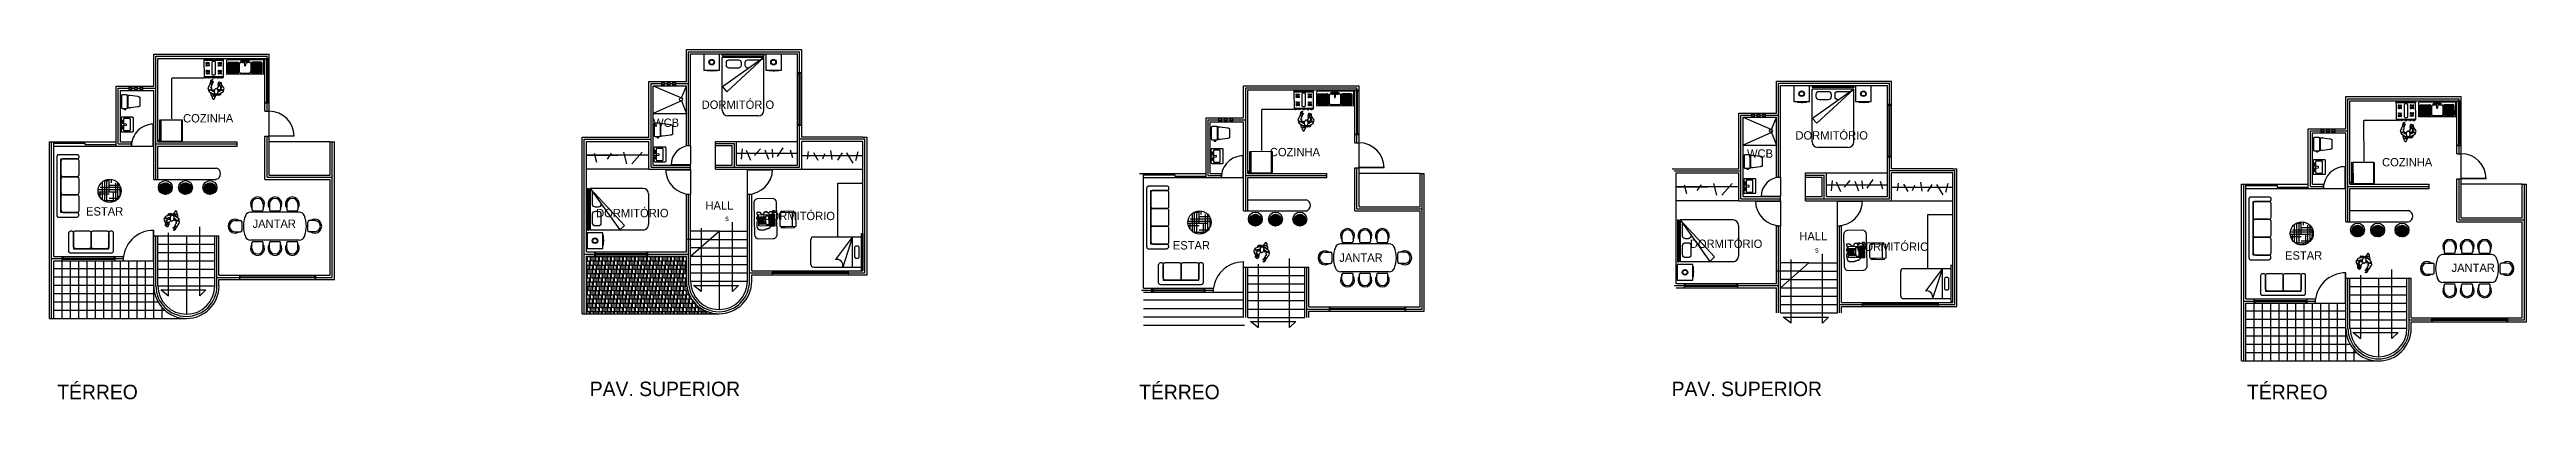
# Model space of a CAD drawing. Header units: millimetres. Extents: x 686.5 to 717.1, y 236.1 to 261.6.
# Drawn here: x 688.89 to 711.17, y 240.58 to 243.72 of the extents above; entities that cross this region are included whole.
import ezdxf

# ---------------------------------------------------------------- set-up
doc = ezdxf.new("R2010")
doc.units = ezdxf.units.MM
doc.linetypes.add('ACAD_ISO04W100', pattern=[30.5, 24, -3, 0.5, -3])
doc.linetypes.add('CENTER2', pattern=[1.125, 0.75, -0.125, 0.125, -0.125])
for name, color, linetype in [('3', 1, 'Continuous'), ('EJE', 4, 'ACAD_ISO04W100'), ('ESCALERAS', 5, 'Continuous'), ('LETREROS', 31, 'Continuous'), ('MUE', 2, 'Continuous'), ('MURO1', 3, 'Continuous'), ('PROYECCIONES', 73, 'ACAD_ISO04W100'), ('PUERTAS', 191, 'Continuous'), ('TEJA', 242, 'Continuous'), ('VENTANAS', 111, 'Continuous')]:
    doc.layers.add(name, color=color, linetype=linetype)

msp = doc.modelspace()

# ---------------------------------------------------------------- texts
at = {"layer": 'LETREROS', "color": 1}
for s, p in [('COZINHA', (690.091, 243.069)), ('DORMITÓRIO', (694.757, 243.191)), ('WCB', (694.32, 243.029)), ('DORMITÓRIO', (704.598, 242.915)), ('COZINHA', (699.869, 242.765)), ('WCB', (704.162, 242.752)), ('COZINHA', (709.876, 242.674)), ('ESTAR', (689.218, 242.232)), ('DORMITÓRIO', (693.807, 242.217)), ('HALL', (694.791, 242.285)), ('DORMITÓRIO', (695.304, 242.191)), ('JANTAR', (690.716, 242.121)), ('DORMITÓRIO', (703.648, 241.941)), ('HALL', (704.633, 242.009)), ('ESTAR', (698.996, 241.927)), ('JANTAR', (700.494, 241.816)), ('DORMITÓRIO', (705.146, 241.915)), ('ESTAR', (709.003, 241.836)), ('JANTAR', (710.501, 241.725))]:
    msp.add_text(s, height=0.075, dxfattribs=at).set_placement(p)
at = {"layer": 'LETREROS', "color": 2}
for s, p in [('TÉRREO', (688.959, 240.581)), ('PAV. SUPERIOR', (693.75, 240.609)), ('TÉRREO', (698.693, 240.581)), ('PAV. SUPERIOR', (703.484, 240.609)), ('TÉRREO', (708.661, 240.581))]:
    msp.add_text(s, height=0.13, dxfattribs=at).set_placement(p)
at = {"layer": 'LETREROS', "char_height": 0.05, "width": 0.16937, "attachment_point": 1}
for insert in [(694.968, 242.233), (704.774, 241.949)]:
    msp.add_mtext('s', dxfattribs=dict(at, insert=insert))

# ---------------------------------------------------------------- blocks, each defined once
blk = doc.blocks.new('SILLA2')
at = {"layer": 'MUE', "color": 2}
for p, q in [((-0.228, 0.059), (-0.031, 0.255)), ((-0.227, 0.019), (0.008, 0.254)), ((-0.22, -0.014), (0.041, 0.247)), ((-0.219, 0.108), (-0.081, 0.246)), ((-0.208, -0.043), (0.071, 0.236)), ((-0.194, -0.069), (0.097, 0.221)), ((-0.177, -0.092), (0.12, 0.204)), ((-0.156, -0.112), (0.14, 0.184)), ((-0.133, -0.13), (0.157, 0.161)), ((-0.107, -0.144), (0.172, 0.135)), ((-0.078, -0.156), (0.183, 0.106)), ((-0.045, -0.163), (0.19, 0.072)), ((-0.006, -0.164), (0.191, 0.033)), ((0.044, -0.155), (0.182, -0.016))]:
    blk.add_line(p, q, dxfattribs=at)
for centre, radius in [((-0.058, 0.046), 0.25), ((-0.018, 0.046), 0.21)]:
    blk.add_circle(centre, radius, dxfattribs=at)
blk = doc.blocks.new('PERSON')
at = {"layer": '3', "color": 2, "linetype": 'Continuous'}
for p, q in [((-0.35, -0.02), (-0.338, 0.005)), ((-0.338, 0.005), (-0.267, 0.167)), ((-0.267, 0.155), (-0.255, 0.255)), ((-0.267, 0.167), (-0.255, 0.13)), ((-0.243, 0.142), (-0.267, 0.155)), ((-0.267, 0.017), (-0.255, 0.005)), ((-0.243, 0.017), (-0.267, 0.017)), ((-0.255, 0.255), (-0.208, 0.292)), ((-0.255, 0.13), (-0.232, 0.13)), ((-0.255, 0.005), (-0.232, -0.008)), ((-0.208, 0.267), (-0.243, 0.23)), ((-0.243, 0.23), (-0.22, 0.192)), ((-0.208, 0.142), (-0.243, 0.017)), ((-0.22, 0.142), (-0.243, 0.142)), ((-0.232, 0.13), (-0.208, 0.142)), ((-0.22, 0.192), (-0.196, 0.205)), ((-0.172, 0.192), (-0.22, 0.142)), ((-0.208, 0.292), (-0.184, 0.28)), ((-0.184, 0.28), (-0.208, 0.267)), ((-0.196, 0.217), (-0.184, 0.23)), ((-0.196, 0.205), (-0.196, 0.217)), ((-0.184, 0.23), (-0.172, 0.192)), ((0.006, 0.03), (-0.041, -0.039)), ((0.006, 0.13), (0.03, 0.217)), ((0.018, 0.055), (0.006, 0.13)), ((0.03, 0.067), (0.006, 0.03)), ((0.053, 0.105), (0.018, 0.055)), ((0.03, 0.217), (0.042, 0.217)), ((0.065, 0.067), (0.03, 0.067)), ((0.042, 0.217), (0.065, 0.205)), ((0.053, 0.155), (0.042, 0.117)), ((0.042, 0.117), (0.089, 0.067)), ((0.077, 0.192), (0.053, 0.18)), ((0.053, 0.18), (0.077, 0.167)), ((0.065, 0.142), (0.053, 0.155)), ((0.089, 0.067), (0.053, 0.105)), ((0.065, 0.205), (0.072, 0.19)), ((0.065, 0.13), (0.065, 0.142)), ((0.089, 0.117), (0.065, 0.13)), ((0.101, 0.03), (0.065, 0.067)), ((0.125, 0.18), (0.077, 0.192)), ((0.077, 0.167), (0.113, 0.155)), ((0.077, 0.067), (0.113, 0.005)), ((0.101, 0.055), (0.077, 0.067)), ((0.084, 0.165), (0.089, 0.155)), ((0.113, 0.155), (0.089, 0.117)), ((0.089, 0.155), (0.089, 0.117)), ((0.089, 0.067), (0.113, 0.067)), ((0.125, 0.055), (0.101, 0.055)), ((0.101, -0.07), (0.101, 0.03)), ((0.113, 0.067), (0.137, 0.08)), ((0.113, 0.005), (0.137, 0.005)), ((0.137, 0.08), (0.125, 0.18)), ((0.137, 0.092), (0.125, 0.055)), ((0.137, 0.005), (0.125, -0.008)), ((0.208, -0.008), (0.137, 0.092)), ((-0.315, -0.133), (-0.35, -0.02)), ((-0.291, -0.083), (-0.315, -0.133)), ((-0.303, -0.158), (-0.303, -0.058)), ((-0.303, -0.058), (-0.16, -0.133)), ((-0.303, -0.158), (-0.303, -0.158)), ((-0.16, -0.233), (-0.303, -0.158)), ((-0.255, -0.083), (-0.291, -0.083)), ((-0.232, -0.033), (-0.255, -0.083)), ((-0.232, -0.295), (-0.255, -0.195)), ((-0.255, -0.195), (-0.232, -0.195)), ((-0.243, -0.083), (-0.22, -0.07)), ((-0.16, -0.12), (-0.243, -0.083)), ((-0.232, -0.008), (-0.232, -0.033)), ((-0.232, -0.195), (-0.16, -0.245)), ((-0.232, -0.27), (-0.208, -0.37)), ((-0.184, -0.32), (-0.232, -0.27)), ((-0.137, -0.308), (-0.232, -0.295)), ((-0.22, -0.07), (-0.172, -0.07)), ((-0.208, -0.37), (-0.172, -0.408)), ((-0.077, -0.283), (-0.184, -0.32)), ((-0.172, -0.07), (-0.125, -0.083)), ((-0.172, -0.408), (-0.137, -0.408)), ((-0.148, -0.12), (-0.16, -0.12)), ((-0.16, -0.133), (-0.137, -0.133)), ((0.03, -0.233), (-0.16, -0.233)), ((-0.16, -0.245), (-0.006, -0.258)), ((-0.125, -0.083), (-0.148, -0.108)), ((-0.137, -0.108), (-0.148, -0.12)), ((-0.148, -0.108), (-0.137, -0.108)), ((-0.137, -0.133), (-0.125, -0.208)), ((-0.065, -0.27), (-0.137, -0.308)), ((-0.137, -0.408), (-0.077, -0.283)), ((-0.125, -0.208), (-0.089, -0.233)), ((-0.089, -0.233), (-0.03, -0.233)), ((-0.006, -0.283), (-0.065, -0.27)), ((-0.03, -0.233), (-0.006, -0.208)), ((-0.019, -0.058), (0.053, -0.058)), ((0.042, -0.07), (-0.006, -0.083)), ((-0.006, -0.083), (0.018, -0.108)), ((-0.006, -0.208), (0.006, -0.133)), ((-0.006, -0.258), (0.113, -0.195)), ((0.077, -0.27), (-0.006, -0.283)), ((0.006, -0.108), (0.018, -0.12)), ((0.018, -0.108), (0.006, -0.108)), ((0.006, -0.133), (0.03, -0.133)), ((0.018, -0.12), (0.03, -0.12)), ((0.03, -0.133), (0.172, -0.058)), ((0.03, -0.12), (0.113, -0.083)), ((0.172, -0.158), (0.03, -0.233)), ((0.089, -0.07), (0.042, -0.07)), ((0.053, -0.058), (0.101, -0.07)), ((0.113, -0.195), (0.077, -0.27)), ((0.113, -0.083), (0.089, -0.07)), ((0.125, -0.008), (0.101, -0.02)), ((0.101, -0.02), (0.101, -0.045)), ((0.101, -0.045), (0.125, -0.083)), ((0.125, -0.083), (0.16, -0.083)), ((0.16, -0.083), (0.184, -0.133)), ((0.172, -0.058), (0.172, -0.158)), ((0.172, -0.158), (0.172, -0.158)), ((0.184, -0.133), (0.22, -0.033)), ((0.22, -0.033), (0.208, -0.008))]:
    blk.add_line(p, q, dxfattribs=at)
for centre, radius, start, end in [((0.004, -0.133), 0.141, 163.65557, 180), ((0.004, -0.133), 0.141, 180, 196.34443), ((-0.03, -0.123), 0.105, 144.70157, 163.65557), ((-0.03, -0.143), 0.105, 196.34443, 215.29843), ((-0.052, -0.107), 0.0785, 120.32972, 144.70157), ((-0.052, -0.159), 0.0785, 215.29843, 239.67028), ((-0.066, -0.084), 0.0511, 90, 120.32972), ((-0.066, -0.182), 0.0511, 239.67028, 270), ((-0.066, -0.084), 0.0511, 59.67028, 90), ((-0.066, -0.182), 0.0511, 270, 300.32972), ((-0.08, -0.107), 0.0785, 35.29843, 59.67028), ((-0.08, -0.159), 0.0785, 300.32972, 324.70157), ((-0.101, -0.123), 0.105, 16.34443, 35.29843), ((-0.101, -0.143), 0.105, 324.70157, 343.65557), ((-0.136, -0.133), 0.141, 360, 16.34443), ((-0.136, -0.133), 0.141, 343.65557, 0)]:
    blk.add_arc(centre, radius, start, end, dxfattribs=at)
blk = doc.blocks.new('REFRI')
at = {"layer": '3', "color": 2}
for p, q in [((0.368, 0.369), (-0.392, 0.367)), ((-0.392, 0.367), (-0.391, 0.341)), ((-0.391, 0.341), (0.369, 0.343)), ((0.369, 0.32), (-0.391, 0.318)), ((-0.391, 0.318), (-0.389, -0.432)), ((-0.372, 0.318), (-0.372, 0.341)), ((-0.372, 0.33), (0.349, 0.332)), ((-0.366, 0.395), (-0.366, 0.378)), ((-0.34, 0.395), (-0.366, 0.395)), ((-0.366, 0.378), (-0.34, 0.378)), ((-0.363, 0.378), (-0.363, 0.367)), ((-0.343, 0.378), (-0.343, 0.367)), ((-0.34, 0.378), (-0.34, 0.395)), ((0.349, 0.32), (0.349, 0.343)), ((0.369, 0.343), (0.368, 0.369)), ((0.371, -0.43), (0.369, 0.32)), ((-0.389, -0.432), (0.371, -0.43)), ((0.36, -0.444), (-0.379, -0.446)), ((-0.379, -0.446), (-0.379, -0.46)), ((-0.379, -0.46), (0.36, -0.458)), ((-0.324, -0.432), (-0.324, -0.446)), ((0.305, -0.43), (0.305, -0.445)), ((0.36, -0.458), (0.36, -0.444))]:
    blk.add_line(p, q, dxfattribs=at)
blk = doc.blocks.new('COMEDOR1')
at = {"layer": '3', "color": 2}
for p, q in [((-1.445, 0.226), (-1.245, 0.226)), ((-1.195, -0.124), (-1.195, 0.176)), ((0.865, 0.526), (-0.887, 0.526)), ((-0.837, 0.826), (-0.837, 0.626)), ((-0.787, 0.576), (-0.487, 0.576)), ((-0.437, 0.826), (-0.437, 0.626)), ((-0.211, 0.826), (-0.211, 0.626)), ((-0.161, 0.576), (0.139, 0.576)), ((0.189, 0.826), (0.189, 0.626)), ((0.415, 0.826), (0.415, 0.626)), ((0.465, 0.576), (0.765, 0.576)), ((0.815, 0.826), (0.815, 0.626)), ((1.173, -0.124), (1.173, 0.176)), ((1.423, 0.226), (1.223, 0.226)), ((-1.445, -0.174), (-1.245, -0.174)), ((0.865, -0.474), (-0.887, -0.474)), ((-0.837, -0.774), (-0.837, -0.574)), ((-0.787, -0.524), (-0.487, -0.524)), ((-0.437, -0.774), (-0.437, -0.574)), ((-0.211, -0.774), (-0.211, -0.574)), ((-0.161, -0.524), (0.139, -0.524)), ((0.189, -0.774), (0.189, -0.574)), ((0.415, -0.774), (0.415, -0.574)), ((0.465, -0.524), (0.765, -0.524)), ((0.815, -0.774), (0.815, -0.574)), ((1.423, -0.174), (1.223, -0.174))]:
    blk.add_line(p, q, dxfattribs=at)
for centre, radius, start, end in [((-0.637, 0.826), 0.25, 323.1301, 216.8699), ((-0.637, 0.826), 0.2, 360, 180), ((-0.011, 0.826), 0.25, 323.1301, 216.8699), ((-0.011, 0.826), 0.2, 360, 180), ((0.615, 0.826), 0.25, 323.1301, 216.8699), ((0.615, 0.826), 0.2, 360, 180), ((-1.445, 0.026), 0.25, 53.1301, 306.8699), ((-1.445, 0.026), 0.2, 90, 270), ((-1.245, 0.176), 0.05, 360, 90), ((-0.145, 0.026), 1, 157.97569, 202.02431), ((-0.887, 0.326), 0.2, 90, 157.97569), ((-0.787, 0.626), 0.05, 180, 270), ((-0.487, 0.626), 0.05, 270, 360), ((-0.161, 0.626), 0.05, 180, 270), ((0.139, 0.626), 0.05, 270, 360), ((0.465, 0.626), 0.05, 180, 270), ((0.765, 0.626), 0.05, 270, 360), ((0.865, 0.326), 0.2, 22.02431, 90), ((0.123, 0.026), 1, 337.97569, 22.02431), ((1.223, 0.176), 0.05, 90, 180), ((1.423, 0.026), 0.25, 233.1301, 126.8699), ((1.423, 0.026), 0.2, 270, 90), ((-1.245, -0.124), 0.05, 270, 360), ((-0.887, -0.274), 0.2, 202.02431, 270), ((-0.637, -0.774), 0.25, 143.1301, 36.8699), ((-0.787, -0.574), 0.05, 90, 180), ((-0.637, -0.774), 0.2, 180, 360), ((-0.487, -0.574), 0.05, 360, 90), ((-0.011, -0.774), 0.25, 143.1301, 36.8699), ((-0.161, -0.574), 0.05, 90, 180), ((-0.011, -0.774), 0.2, 180, 360), ((0.139, -0.574), 0.05, 360, 90), ((0.615, -0.774), 0.25, 143.1301, 36.8699), ((0.465, -0.574), 0.05, 90, 180), ((0.615, -0.774), 0.2, 180, 360), ((0.765, -0.574), 0.05, 360, 90), ((0.865, -0.274), 0.2, 270, 337.97569), ((1.223, -0.124), 0.05, 180, 270)]:
    blk.add_arc(centre, radius, start, end, dxfattribs=at)
blk = doc.blocks.new('FREGADERO1')
at = {"layer": '3', "color": 2}
for p, q in [((0.626, 0.244), (-0.707, 0.241)), ((-0.706, -0.286), (-0.707, 0.241)), ((-0.673, -0.2), (-0.674, 0.1)), ((-0.274, 0.082), (-0.674, 0.081)), ((-0.274, 0.063), (-0.674, 0.062)), ((-0.274, 0.025), (-0.674, 0.024)), ((-0.274, 0.007), (-0.674, 0.006)), ((-0.278, 0.119), (-0.671, 0.118)), ((-0.291, 0.138), (-0.658, 0.137)), ((-0.624, 0.15), (-0.324, 0.151)), ((-0.274, 0.101), (-0.273, -0.199)), ((-0.246, -0.199), (-0.247, 0.101)), ((-0.197, 0.151), (-0.079, 0.151)), ((-0.083, 0.188), (-0.069, 0.037)), ((-0.025, 0.188), (-0.036, 0.037)), ((-0.028, 0.151), (0.103, 0.152)), ((0.153, 0.102), (0.154, -0.198)), ((0.168, 0.103), (0.17, -0.197)), ((0.168, 0.083), (0.568, 0.086)), ((0.168, 0.065), (0.568, 0.067)), ((0.169, 0.027), (0.569, 0.029)), ((0.169, 0.008), (0.569, 0.011)), ((0.172, 0.121), (0.565, 0.123)), ((0.184, 0.14), (0.552, 0.142)), ((0.518, 0.155), (0.218, 0.153)), ((0.57, -0.195), (0.568, 0.105)), ((0.627, -0.282), (0.627, 0.248)), ((0.627, -0.282), (-0.706, -0.286)), ((-0.274, -0.031), (-0.674, -0.032)), ((-0.274, -0.05), (-0.674, -0.051)), ((-0.274, -0.087), (-0.674, -0.088)), ((-0.274, -0.106), (-0.674, -0.107)), ((-0.274, -0.143), (-0.674, -0.144)), ((-0.274, -0.162), (-0.674, -0.163)), ((-0.273, -0.2), (-0.673, -0.201)), ((-0.277, -0.218), (-0.67, -0.219)), ((-0.323, -0.249), (-0.623, -0.25)), ((0.104, -0.248), (-0.196, -0.249)), ((0.169, -0.029), (0.569, -0.027)), ((0.169, -0.048), (0.569, -0.046)), ((0.169, -0.085), (0.569, -0.083)), ((0.169, -0.104), (0.569, -0.102)), ((0.17, -0.142), (0.57, -0.139)), ((0.17, -0.16), (0.57, -0.158)), ((0.17, -0.198), (0.57, -0.196)), ((0.174, -0.217), (0.566, -0.214)), ((0.22, -0.247), (0.52, -0.245))]:
    blk.add_line(p, q, dxfattribs=at)
at = {"layer": '3', "color": 2, "linetype": 'CENTER2'}
for p, q in [((0.106, 0.191), (-0.209, 0.189)), ((-0.139, 0.261), (-0.138, 0.119)), ((0.03, 0.262), (0.031, 0.12))]:
    blk.add_line(p, q, dxfattribs=at)
at = {"layer": '3', "color": 2}
for centre in [(-0.139, 0.19), (0.03, 0.191)]:
    blk.add_circle(centre, 0.0254, dxfattribs=at)
for centre, radius, start, end in [((-0.624, 0.1), 0.05, 90.13687, 180.13687), ((-0.324, 0.101), 0.05, 0.13687, 90.13687), ((-0.197, 0.101), 0.05, 90.13687, 180.13687), ((-0.054, 0.19), 0.0287, 0.52956, 180.52956), ((-0.053, 0.038), 0.0169, 180.52956, 0.52956), ((0.103, 0.102), 0.05, 0.13687, 90.13687), ((0.218, 0.103), 0.05, 90.32732, 180.32732), ((0.518, 0.105), 0.05, 0.32732, 90.32732), ((-0.623, -0.2), 0.05, 180.13687, 270.13687), ((-0.323, -0.199), 0.05, 270.13687, 0.13687), ((-0.196, -0.199), 0.05, 180.13687, 270.13687), ((0.104, -0.198), 0.05, 270.13687, 0.13687), ((0.22, -0.197), 0.05, 180.32732, 270.32732), ((0.52, -0.195), 0.05, 270.32732, 0.32732)]:
    blk.add_arc(centre, radius, start, end, dxfattribs=at)
blk = doc.blocks.new('ESTUFA1')
at = {"layer": '3', "color": 2}
for p, q in [((0.342, 0.385), (-0.358, 0.38)), ((-0.358, 0.38), (-0.354, -0.247)), ((-0.356, 0.398), (-0.356, 0.395)), ((0.329, 0.411), (-0.348, 0.407)), ((-0.347, 0.387), (0.33, 0.391)), ((-0.318, 0.418), (-0.318, 0.416)), ((-0.263, 0.425), (-0.311, 0.425)), ((-0.311, 0.41), (-0.263, 0.41)), ((-0.284, 0.277), (-0.283, 0.279)), ((-0.25, 0.235), (-0.284, 0.268)), ((-0.283, 0.169), (-0.25, 0.203)), ((-0.282, 0.158), (-0.283, 0.16)), ((-0.274, 0.279), (-0.239, 0.245)), ((-0.239, 0.192), (-0.273, 0.158)), ((-0.257, 0.417), (-0.257, 0.419)), ((-0.239, 0.236), (-0.241, 0.235)), ((-0.241, 0.203), (-0.239, 0.202)), ((-0.208, 0.245), (-0.174, 0.28)), ((-0.206, 0.235), (-0.208, 0.236)), ((-0.208, 0.202), (-0.206, 0.203)), ((-0.173, 0.159), (-0.207, 0.193)), ((-0.163, 0.269), (-0.197, 0.235)), ((-0.197, 0.203), (-0.163, 0.17)), ((-0.194, 0.419), (-0.194, 0.417)), ((-0.139, 0.426), (-0.187, 0.426)), ((-0.187, 0.411), (-0.139, 0.411)), ((-0.165, 0.28), (-0.164, 0.278)), ((-0.163, 0.16), (-0.164, 0.159)), ((-0.133, 0.418), (-0.133, 0.42)), ((-0.072, 0.289), (-0.07, -0.134)), ((0.027, 0.32), (-0.043, 0.319)), ((-0.04, 0.42), (-0.04, 0.418)), ((0.015, 0.427), (-0.033, 0.427)), ((-0.033, 0.412), (0.015, 0.412)), ((0.021, 0.419), (0.021, 0.421)), ((0.06, -0.133), (0.058, 0.29)), ((0.116, 0.419), (0.116, 0.421)), ((0.123, 0.428), (0.171, 0.428)), ((0.171, 0.413), (0.123, 0.413)), ((0.15, 0.282), (0.149, 0.28)), ((0.149, 0.271), (0.183, 0.237)), ((0.183, 0.206), (0.15, 0.172)), ((0.15, 0.163), (0.151, 0.161)), ((0.194, 0.248), (0.16, 0.282)), ((0.16, 0.161), (0.194, 0.195)), ((0.177, 0.422), (0.177, 0.42)), ((0.192, 0.238), (0.194, 0.239)), ((0.194, 0.205), (0.193, 0.206)), ((0.259, 0.282), (0.225, 0.248)), ((0.225, 0.239), (0.227, 0.238)), ((0.227, 0.206), (0.226, 0.205)), ((0.226, 0.196), (0.26, 0.162)), ((0.236, 0.238), (0.27, 0.272)), ((0.27, 0.173), (0.236, 0.206)), ((0.24, 0.42), (0.24, 0.422)), ((0.247, 0.429), (0.295, 0.429)), ((0.295, 0.414), (0.247, 0.414)), ((0.27, 0.281), (0.268, 0.283)), ((0.269, 0.162), (0.27, 0.163)), ((0.301, 0.422), (0.301, 0.42)), ((0.338, 0.4), (0.338, 0.403)), ((0.346, -0.242), (0.342, 0.385)), ((-0.354, -0.247), (0.346, -0.242)), ((-0.35, -0.2), (0.342, -0.196)), ((-0.35, -0.247), (-0.35, -0.2)), ((0.342, -0.242), (-0.35, -0.247)), ((-0.281, -0.006), (-0.282, -0.007)), ((-0.282, -0.017), (-0.248, -0.05)), ((-0.248, -0.082), (-0.282, -0.116)), ((-0.281, -0.125), (-0.28, -0.127)), ((-0.238, -0.04), (-0.272, -0.006)), ((-0.271, -0.127), (-0.237, -0.092)), ((-0.239, -0.05), (-0.237, -0.049)), ((-0.237, -0.083), (-0.239, -0.082)), ((-0.172, -0.005), (-0.206, -0.039)), ((-0.206, -0.049), (-0.204, -0.05)), ((-0.204, -0.082), (-0.206, -0.083)), ((-0.206, -0.092), (-0.171, -0.126)), ((-0.195, -0.05), (-0.162, -0.016)), ((-0.161, -0.115), (-0.195, -0.082)), ((-0.162, -0.007), (-0.163, -0.005)), ((-0.162, -0.126), (-0.161, -0.124)), ((-0.039, -0.164), (0.031, -0.163)), ((0.151, -0.004), (0.152, -0.003)), ((0.185, -0.047), (0.151, -0.014)), ((0.152, -0.113), (0.185, -0.079)), ((0.153, -0.124), (0.152, -0.122)), ((0.161, -0.003), (0.196, -0.037)), ((0.196, -0.09), (0.162, -0.124)), ((0.196, -0.046), (0.194, -0.047)), ((0.194, -0.079), (0.196, -0.08)), ((0.227, -0.036), (0.261, -0.002)), ((0.229, -0.047), (0.227, -0.046)), ((0.227, -0.08), (0.229, -0.079)), ((0.262, -0.123), (0.228, -0.089)), ((0.272, -0.013), (0.238, -0.047)), ((0.238, -0.079), (0.272, -0.112)), ((0.27, -0.002), (0.271, -0.004)), ((0.272, -0.121), (0.271, -0.123)), ((0.342, -0.196), (0.342, -0.242))]:
    blk.add_line(p, q, dxfattribs=at)
for centre, radius, start, end in [((-0.348, 0.398), 0.00877, 90.38573, 180.38573), ((-0.348, 0.395), 0.00878, 180.38573, 270.38573), ((-0.311, 0.418), 0.0065, 90.38573, 180.38573), ((-0.311, 0.416), 0.0065, 180.38573, 270.38573), ((-0.28, 0.273), 0.0065, 135.38573, 225.38573), ((-0.279, 0.164), 0.0065, 135.38573, 225.38573), ((-0.278, 0.274), 0.0065, 45.38573, 135.38573), ((-0.223, 0.219), 0.06, 142.56648, 218.20497), ((-0.277, 0.163), 0.0065, 225.38573, 315.38573), ((-0.263, 0.419), 0.0065, 0.38573, 90.38573), ((-0.263, 0.417), 0.0065, 270.38573, 0.38573), ((-0.223, 0.219), 0.04, 146.19265, 214.5788), ((-0.223, 0.219), 0.06, 52.56648, 128.20497), ((-0.223, 0.219), 0.06, 232.56648, 308.20497), ((-0.245, 0.239), 0.0065, 225.38573, 315.38573), ((-0.245, 0.198), 0.0065, 45.38573, 135.38573), ((-0.223, 0.219), 0.04, 56.19265, 124.5788), ((-0.223, 0.219), 0.04, 236.19265, 304.5788), ((-0.244, 0.241), 0.0065, 315.38573, 45.38573), ((-0.244, 0.197), 0.0065, 315.38573, 45.38573), ((-0.203, 0.241), 0.0065, 135.38573, 225.38573), ((-0.203, 0.197), 0.0065, 135.38573, 225.38573), ((-0.202, 0.239), 0.0065, 225.38573, 315.38573), ((-0.201, 0.199), 0.0065, 45.38573, 135.38573), ((-0.187, 0.419), 0.0065, 90.38573, 180.38573), ((-0.187, 0.417), 0.0065, 180.38573, 270.38573), ((-0.223, 0.219), 0.04, 326.19265, 34.5788), ((-0.223, 0.219), 0.06, 322.56648, 38.20497), ((-0.17, 0.275), 0.0065, 45.38573, 135.38573), ((-0.169, 0.164), 0.0065, 225.38573, 315.38573), ((-0.168, 0.274), 0.0065, 315.38573, 45.38573), ((-0.167, 0.165), 0.0065, 315.38573, 45.38573), ((-0.139, 0.419), 0.0065, 0.38573, 90.38573), ((-0.139, 0.417), 0.0065, 270.38573, 0.38573), ((-0.042, 0.289), 0.03, 90.38573, 180.38573), ((-0.033, 0.42), 0.0065, 90.38573, 180.38573), ((-0.033, 0.418), 0.0065, 180.38573, 270.38573), ((0.015, 0.42), 0.0065, 0.38573, 90.38573), ((0.015, 0.418), 0.0065, 270.38573, 0.38573), ((0.028, 0.29), 0.03, 0.38573, 90.38573), ((0.123, 0.421), 0.0065, 90.38573, 180.38573), ((0.123, 0.419), 0.0065, 180.38573, 270.38573), ((0.154, 0.276), 0.0065, 135.38573, 225.38573), ((0.154, 0.167), 0.0065, 135.38573, 225.38573), ((0.155, 0.277), 0.0065, 45.38573, 135.38573), ((0.21, 0.222), 0.06, 142.56648, 218.20497), ((0.156, 0.166), 0.0065, 225.38573, 315.38573), ((0.21, 0.222), 0.04, 146.19265, 214.5788), ((0.171, 0.422), 0.0065, 0.38573, 90.38573), ((0.171, 0.42), 0.0065, 270.38573, 0.38573), ((0.21, 0.222), 0.06, 52.56648, 128.20497), ((0.21, 0.222), 0.06, 232.56648, 308.20497), ((0.188, 0.242), 0.0065, 225.38573, 315.38573), ((0.188, 0.201), 0.0065, 45.38573, 135.38573), ((0.21, 0.222), 0.04, 56.19265, 124.5788), ((0.21, 0.222), 0.04, 236.19265, 304.5788), ((0.189, 0.244), 0.0065, 315.38573, 45.38573), ((0.189, 0.2), 0.0065, 315.38573, 45.38573), ((0.23, 0.244), 0.0065, 135.38573, 225.38573), ((0.23, 0.2), 0.0065, 135.38573, 225.38573), ((0.231, 0.242), 0.0065, 225.38573, 315.38573), ((0.232, 0.202), 0.0065, 45.38573, 135.38573), ((0.247, 0.422), 0.0065, 90.38573, 180.38573), ((0.247, 0.42), 0.0065, 180.38573, 270.38573), ((0.21, 0.222), 0.04, 326.19265, 34.5788), ((0.21, 0.222), 0.06, 322.56648, 38.20497), ((0.264, 0.278), 0.0065, 45.38573, 135.38573), ((0.264, 0.166), 0.0065, 225.38573, 315.38573), ((0.265, 0.277), 0.0065, 315.38573, 45.38573), ((0.266, 0.168), 0.0065, 315.38573, 45.38573), ((0.295, 0.422), 0.0065, 0.38573, 90.38573), ((0.295, 0.42), 0.0065, 270.38573, 0.38573), ((0.329, 0.403), 0.00878, 0.38573, 90.38573), ((0.329, 0.4), 0.00878, 270.38573, 0.38573), ((-0.278, -0.012), 0.0065, 135.38573, 225.38573), ((-0.277, -0.121), 0.0065, 135.38573, 225.38573), ((-0.222, -0.066), 0.06, 142.56648, 218.20497), ((-0.276, -0.011), 0.0065, 45.38573, 135.38573), ((-0.275, -0.122), 0.0065, 225.38573, 315.38573), ((-0.222, -0.066), 0.04, 146.19265, 214.5788), ((-0.222, -0.066), 0.06, 52.56648, 128.20497), ((-0.222, -0.066), 0.06, 232.56648, 308.20497), ((-0.243, -0.046), 0.0065, 225.38573, 315.38573), ((-0.243, -0.086), 0.0065, 45.38573, 135.38573), ((-0.222, -0.066), 0.04, 56.19265, 124.5788), ((-0.222, -0.066), 0.04, 236.19265, 304.5788), ((-0.242, -0.044), 0.0065, 315.38573, 45.38573), ((-0.242, -0.088), 0.0065, 315.38573, 45.38573), ((-0.201, -0.044), 0.0065, 135.38573, 225.38573), ((-0.201, -0.088), 0.0065, 135.38573, 225.38573), ((-0.2, -0.045), 0.0065, 225.38573, 315.38573), ((-0.2, -0.086), 0.0065, 45.38573, 135.38573), ((-0.222, -0.066), 0.04, 326.19265, 34.5788), ((-0.222, -0.066), 0.06, 322.56648, 38.20497), ((-0.168, -0.01), 0.0065, 45.38573, 135.38573), ((-0.167, -0.121), 0.0065, 225.38573, 315.38573), ((-0.166, -0.011), 0.0065, 315.38573, 45.38573), ((-0.165, -0.12), 0.0065, 315.38573, 45.38573), ((-0.04, -0.134), 0.03, 180.38573, 270.38573), ((0.03, -0.133), 0.03, 270.38573, 0.38573), ((0.155, -0.009), 0.0065, 135.38573, 225.38573), ((0.156, -0.118), 0.0065, 135.38573, 225.38573), ((0.157, -0.008), 0.0065, 45.38573, 135.38573), ((0.212, -0.063), 0.06, 142.56648, 218.20497), ((0.158, -0.119), 0.0065, 225.38573, 315.38573), ((0.212, -0.063), 0.04, 146.19265, 214.5788), ((0.212, -0.063), 0.06, 52.56648, 128.20497), ((0.212, -0.063), 0.06, 232.56648, 308.20497), ((0.19, -0.043), 0.0065, 225.38573, 315.38573), ((0.19, -0.084), 0.0065, 45.38573, 135.38573), ((0.212, -0.063), 0.04, 56.19265, 124.5788), ((0.212, -0.063), 0.04, 236.19265, 304.5788), ((0.191, -0.041), 0.0065, 315.38573, 45.38573), ((0.191, -0.085), 0.0065, 315.38573, 45.38573), ((0.232, -0.041), 0.0065, 135.38573, 225.38573), ((0.232, -0.085), 0.0065, 135.38573, 225.38573), ((0.233, -0.042), 0.0065, 225.38573, 315.38573), ((0.234, -0.083), 0.0065, 45.38573, 135.38573), ((0.212, -0.063), 0.04, 326.19265, 34.5788), ((0.212, -0.063), 0.06, 322.56648, 38.20497), ((0.265, -0.007), 0.0065, 45.38573, 135.38573), ((0.266, -0.118), 0.0065, 225.38573, 315.38573), ((0.267, -0.008), 0.0065, 315.38573, 45.38573), ((0.268, -0.117), 0.0065, 315.38573, 45.38573)]:
    blk.add_arc(centre, radius, start, end, dxfattribs=at)
blk = doc.blocks.new('SILLON3')
at = {"color": 2}
for p, q in [((-1.188, 0.176), (-1.189, 0.152)), ((-1.188, 0.176), (-1.189, 0.152)), ((-1.189, 0.152), (-1.189, -0.491)), ((-1.189, 0.152), (-1.189, 0.152)), ((-1.189, 0.152), (-1.189, -0.491)), ((-1.184, 0.196), (-1.188, 0.176)), ((-1.184, 0.196), (-1.188, 0.176)), ((-1.178, 0.212), (-1.184, 0.196)), ((-1.178, 0.212), (-1.184, 0.196)), ((-1.169, 0.223), (-1.178, 0.212)), ((-1.169, 0.223), (-1.178, 0.212)), ((-1.164, 0.227), (-1.169, 0.223)), ((-1.164, 0.227), (-1.169, 0.223)), ((-1.157, 0.231), (-1.164, 0.227)), ((-1.157, 0.231), (-1.164, 0.227)), ((-1.151, 0.235), (-1.157, 0.231)), ((-1.151, 0.235), (-1.157, 0.231)), ((-1.144, 0.237), (-1.151, 0.235)), ((-1.144, 0.237), (-1.151, 0.235)), ((-1.127, 0.24), (-1.144, 0.237)), ((-1.127, 0.24), (-1.144, 0.237)), ((-1.109, 0.241), (-1.127, 0.24)), ((-1.109, 0.241), (-1.127, 0.24)), ((-1.096, 0.24), (-1.109, 0.241)), ((-1.096, 0.24), (-1.109, 0.241)), ((-1.086, 0.238), (-1.096, 0.24)), ((-1.086, 0.238), (-1.096, 0.24)), ((-1.076, 0.235), (-1.086, 0.238)), ((-1.076, 0.235), (-1.086, 0.238)), ((-1.068, 0.231), (-1.076, 0.235)), ((-1.068, 0.231), (-1.076, 0.235)), ((-1.061, 0.225), (-1.068, 0.231)), ((-1.061, 0.225), (-1.068, 0.231)), ((-1.055, 0.22), (-1.061, 0.225)), ((-1.055, 0.22), (-1.061, 0.225)), ((-1.05, 0.214), (-1.055, 0.22)), ((-1.05, 0.214), (-1.055, 0.22)), ((-1.046, 0.206), (-1.05, 0.214)), ((-1.046, 0.206), (-1.05, 0.214)), ((-1.041, 0.192), (-1.046, 0.206)), ((-1.041, 0.192), (-1.046, 0.206)), ((-1.039, 0.177), (-1.041, 0.192)), ((-1.039, 0.177), (-1.041, 0.192)), ((-1.038, 0.164), (-1.039, 0.177)), ((-1.038, 0.164), (-1.039, 0.177)), ((-1.036, 0.166), (-1.038, 0.143)), ((-1.036, 0.166), (-1.038, 0.143)), ((-1.038, 0.152), (-1.038, 0.164)), ((-1.038, 0.152), (-1.038, 0.164)), ((-1.038, -0.411), (-1.038, 0.152)), ((-1.038, -0.411), (-1.038, 0.152)), ((-1.038, 0.143), (-1.038, -0.322)), ((-1.038, 0.143), (-1.038, 0.143)), ((-1.038, 0.143), (-1.038, -0.322)), ((-1.034, 0.175), (-1.036, 0.166)), ((-1.034, 0.175), (-1.036, 0.166)), ((-1.031, 0.185), (-1.034, 0.175)), ((-1.031, 0.185), (-1.034, 0.175)), ((-1.023, 0.201), (-1.031, 0.185)), ((-1.023, 0.201), (-1.031, 0.185)), ((-1.018, 0.209), (-1.023, 0.201)), ((-1.018, 0.209), (-1.023, 0.201)), ((-1.012, 0.215), (-1.018, 0.209)), ((-1.012, 0.215), (-1.018, 0.209)), ((-1.007, 0.222), (-1.012, 0.215)), ((-1.007, 0.222), (-1.012, 0.215)), ((-1, 0.226), (-1.007, 0.222)), ((-1, 0.226), (-1.007, 0.222)), ((-0.984, 0.234), (-1, 0.226)), ((-0.984, 0.234), (-1, 0.226)), ((-0.967, 0.239), (-0.984, 0.234)), ((-0.967, 0.239), (-0.984, 0.234)), ((-0.948, 0.241), (-0.967, 0.239)), ((-0.948, 0.241), (-0.967, 0.239)), ((-0.492, 0.241), (-0.948, 0.241)), ((-0.492, 0.241), (-0.948, 0.241)), ((-0.492, 0.241), (-0.492, 0.241)), ((-0.467, 0.239), (-0.492, 0.241)), ((-0.467, 0.239), (-0.492, 0.241)), ((-0.447, 0.234), (-0.467, 0.239)), ((-0.447, 0.234), (-0.467, 0.239)), ((-0.442, 0.232), (-0.447, 0.234)), ((-0.442, 0.232), (-0.447, 0.234)), ((-0.438, 0.23), (-0.442, 0.232)), ((-0.438, 0.23), (-0.442, 0.232)), ((-0.429, 0.226), (-0.438, 0.23)), ((-0.429, 0.226), (-0.438, 0.23)), ((-0.423, 0.222), (-0.429, 0.226)), ((-0.423, 0.222), (-0.429, 0.226)), ((-0.416, 0.215), (-0.423, 0.222)), ((-0.416, 0.215), (-0.423, 0.222)), ((-0.411, 0.209), (-0.416, 0.215)), ((-0.411, 0.209), (-0.416, 0.215)), ((-0.406, 0.201), (-0.411, 0.209)), ((-0.406, 0.201), (-0.411, 0.209)), ((-0.402, 0.194), (-0.406, 0.201)), ((-0.402, 0.194), (-0.406, 0.201)), ((-0.4, 0.185), (-0.402, 0.194)), ((-0.4, 0.185), (-0.402, 0.194)), ((-0.395, 0.166), (-0.4, 0.185)), ((-0.395, 0.166), (-0.4, 0.185)), ((-0.394, 0.143), (-0.395, 0.166)), ((-0.394, 0.143), (-0.395, 0.166)), ((-0.392, 0.166), (-0.394, 0.143)), ((-0.392, 0.166), (-0.394, 0.143)), ((-0.394, 0.143), (-0.394, -0.322)), ((-0.394, 0.143), (-0.394, 0.143)), ((-0.394, 0.143), (-0.394, -0.322)), ((-0.394, -0.322), (-0.394, 0.143)), ((-0.394, -0.322), (-0.394, 0.143)), ((-0.39, 0.175), (-0.392, 0.166)), ((-0.39, 0.175), (-0.392, 0.166)), ((-0.387, 0.185), (-0.39, 0.175)), ((-0.387, 0.185), (-0.39, 0.175)), ((-0.384, 0.194), (-0.387, 0.185)), ((-0.384, 0.194), (-0.387, 0.185)), ((-0.379, 0.201), (-0.384, 0.194)), ((-0.379, 0.201), (-0.384, 0.194)), ((-0.374, 0.209), (-0.379, 0.201)), ((-0.374, 0.209), (-0.379, 0.201)), ((-0.37, 0.215), (-0.374, 0.209)), ((-0.37, 0.215), (-0.374, 0.209)), ((-0.363, 0.222), (-0.37, 0.215)), ((-0.363, 0.222), (-0.37, 0.215)), ((-0.356, 0.226), (-0.363, 0.222)), ((-0.356, 0.226), (-0.363, 0.222)), ((-0.342, 0.234), (-0.356, 0.226)), ((-0.342, 0.234), (-0.356, 0.226)), ((-0.324, 0.239), (-0.342, 0.234)), ((-0.324, 0.239), (-0.342, 0.234)), ((-0.305, 0.241), (-0.324, 0.239)), ((-0.305, 0.241), (-0.324, 0.239)), ((0.151, 0.241), (-0.305, 0.241)), ((0.151, 0.241), (-0.305, 0.241)), ((0.151, 0.241), (0.151, 0.241)), ((0.176, 0.239), (0.151, 0.241)), ((0.176, 0.239), (0.151, 0.241)), ((0.196, 0.234), (0.176, 0.239)), ((0.196, 0.234), (0.176, 0.239)), ((0.201, 0.232), (0.196, 0.234)), ((0.201, 0.232), (0.196, 0.234)), ((0.205, 0.23), (0.201, 0.232)), ((0.205, 0.23), (0.201, 0.232)), ((0.213, 0.226), (0.205, 0.23)), ((0.213, 0.226), (0.205, 0.23)), ((0.22, 0.222), (0.213, 0.226)), ((0.22, 0.222), (0.213, 0.226)), ((0.227, 0.215), (0.22, 0.222)), ((0.227, 0.215), (0.22, 0.222)), ((0.232, 0.209), (0.227, 0.215)), ((0.232, 0.209), (0.227, 0.215)), ((0.237, 0.201), (0.232, 0.209)), ((0.237, 0.201), (0.232, 0.209)), ((0.24, 0.194), (0.237, 0.201)), ((0.24, 0.194), (0.237, 0.201)), ((0.243, 0.185), (0.24, 0.194)), ((0.243, 0.185), (0.24, 0.194)), ((0.248, 0.166), (0.243, 0.185)), ((0.248, 0.166), (0.243, 0.185)), ((0.249, 0.143), (0.248, 0.166)), ((0.249, 0.143), (0.248, 0.166)), ((0.251, 0.166), (0.249, 0.143)), ((0.251, 0.166), (0.249, 0.143)), ((0.249, -0.322), (0.249, 0.143)), ((0.249, -0.322), (0.249, 0.143)), ((0.249, 0.143), (0.249, -0.322)), ((0.249, 0.143), (0.249, 0.143)), ((0.249, 0.143), (0.249, -0.322)), ((0.253, 0.175), (0.251, 0.166)), ((0.253, 0.175), (0.251, 0.166)), ((0.256, 0.185), (0.253, 0.175)), ((0.256, 0.185), (0.253, 0.175)), ((0.259, 0.194), (0.256, 0.185)), ((0.259, 0.194), (0.256, 0.185)), ((0.264, 0.201), (0.259, 0.194)), ((0.264, 0.201), (0.259, 0.194)), ((0.268, 0.209), (0.264, 0.201)), ((0.268, 0.209), (0.264, 0.201)), ((0.273, 0.215), (0.268, 0.209)), ((0.273, 0.215), (0.268, 0.209)), ((0.28, 0.222), (0.273, 0.215)), ((0.28, 0.222), (0.273, 0.215)), ((0.287, 0.226), (0.28, 0.222)), ((0.287, 0.226), (0.28, 0.222)), ((0.301, 0.234), (0.287, 0.226)), ((0.301, 0.234), (0.287, 0.226)), ((0.319, 0.239), (0.301, 0.234)), ((0.319, 0.239), (0.301, 0.234)), ((0.338, 0.241), (0.319, 0.239)), ((0.338, 0.241), (0.319, 0.239)), ((0.794, 0.241), (0.338, 0.241)), ((0.794, 0.241), (0.338, 0.241)), ((0.794, 0.241), (0.794, 0.241)), ((0.819, 0.239), (0.794, 0.241)), ((0.819, 0.239), (0.794, 0.241)), ((0.839, 0.234), (0.819, 0.239)), ((0.839, 0.234), (0.819, 0.239)), ((0.844, 0.232), (0.839, 0.234)), ((0.844, 0.232), (0.839, 0.234)), ((0.848, 0.23), (0.844, 0.232)), ((0.848, 0.23), (0.844, 0.232)), ((0.856, 0.226), (0.848, 0.23)), ((0.856, 0.226), (0.848, 0.23)), ((0.863, 0.222), (0.856, 0.226)), ((0.863, 0.222), (0.856, 0.226)), ((0.87, 0.215), (0.863, 0.222)), ((0.87, 0.215), (0.863, 0.222)), ((0.875, 0.209), (0.87, 0.215)), ((0.875, 0.209), (0.87, 0.215)), ((0.879, 0.201), (0.875, 0.209)), ((0.879, 0.201), (0.875, 0.209)), ((0.883, 0.194), (0.879, 0.201)), ((0.883, 0.194), (0.879, 0.201)), ((0.886, 0.185), (0.883, 0.194)), ((0.886, 0.185), (0.883, 0.194)), ((0.891, 0.166), (0.886, 0.185)), ((0.891, 0.166), (0.886, 0.185)), ((0.892, 0.143), (0.891, 0.166)), ((0.892, 0.143), (0.891, 0.166)), ((0.893, 0.163), (0.892, 0.143)), ((0.893, 0.163), (0.892, 0.143)), ((0.892, -0.322), (0.892, 0.143)), ((0.892, -0.322), (0.892, 0.143)), ((0.892, 0.143), (0.892, -0.411)), ((0.892, 0.143), (0.892, 0.143)), ((0.892, 0.143), (0.892, -0.411)), ((0.896, 0.18), (0.893, 0.163)), ((0.896, 0.18), (0.893, 0.163)), ((0.902, 0.195), (0.896, 0.18)), ((0.902, 0.195), (0.896, 0.18)), ((0.906, 0.201), (0.902, 0.195)), ((0.906, 0.201), (0.902, 0.195)), ((0.91, 0.208), (0.906, 0.201)), ((0.91, 0.208), (0.906, 0.201)), ((0.915, 0.213), (0.91, 0.208)), ((0.915, 0.213), (0.91, 0.208)), ((0.922, 0.218), (0.915, 0.213)), ((0.922, 0.218), (0.915, 0.213)), ((0.93, 0.223), (0.922, 0.218)), ((0.93, 0.223), (0.922, 0.218)), ((0.937, 0.225), (0.93, 0.223)), ((0.937, 0.225), (0.93, 0.223)), ((0.947, 0.228), (0.937, 0.225)), ((0.947, 0.228), (0.937, 0.225)), ((0.958, 0.23), (0.947, 0.228)), ((0.958, 0.23), (0.947, 0.228)), ((0.982, 0.232), (0.958, 0.23)), ((0.982, 0.232), (0.958, 0.23)), ((0.995, 0.23), (0.982, 0.232)), ((0.995, 0.23), (0.982, 0.232)), ((1.01, 0.224), (0.995, 0.23)), ((1.01, 0.224), (0.995, 0.23)), ((1.023, 0.216), (1.01, 0.224)), ((1.023, 0.216), (1.01, 0.224)), ((1.035, 0.204), (1.023, 0.216)), ((1.035, 0.204), (1.023, 0.216)), ((1.045, 0.191), (1.035, 0.204)), ((1.045, 0.191), (1.035, 0.204)), ((1.054, 0.176), (1.045, 0.191)), ((1.054, 0.176), (1.045, 0.191)), ((1.058, 0.168), (1.054, 0.176)), ((1.058, 0.168), (1.054, 0.176)), ((1.06, 0.16), (1.058, 0.168)), ((1.06, 0.16), (1.058, 0.168)), ((1.062, 0.143), (1.06, 0.16)), ((1.062, 0.143), (1.06, 0.16)), ((1.062, -0.491), (1.062, 0.143)), ((1.062, -0.491), (1.062, 0.143)), ((-1.189, -0.491), (-1.187, -0.509)), ((-1.189, -0.491), (-1.187, -0.509)), ((-1.187, -0.509), (-1.185, -0.518)), ((-1.187, -0.509), (-1.185, -0.518)), ((-1.185, -0.518), (-1.182, -0.525)), ((-1.185, -0.518), (-1.182, -0.525)), ((-1.182, -0.525), (-1.179, -0.531)), ((-1.182, -0.525), (-1.179, -0.531)), ((-1.179, -0.531), (-1.175, -0.537)), ((-1.179, -0.531), (-1.175, -0.537)), ((-1.175, -0.537), (-1.17, -0.542)), ((-1.175, -0.537), (-1.17, -0.542)), ((-1.17, -0.542), (-1.167, -0.545)), ((-1.17, -0.542), (-1.167, -0.545)), ((-1.167, -0.545), (-1.164, -0.547)), ((-1.167, -0.545), (-1.164, -0.547)), ((-1.164, -0.547), (-1.151, -0.554)), ((-1.164, -0.547), (-1.151, -0.554)), ((-1.151, -0.554), (-1.136, -0.558)), ((-1.151, -0.554), (-1.136, -0.558)), ((-1.136, -0.558), (-1.119, -0.561)), ((-1.136, -0.558), (-1.119, -0.561)), ((-1.119, -0.561), (-1.099, -0.562)), ((-1.119, -0.561), (-1.099, -0.562)), ((-1.099, -0.562), (0.972, -0.562)), ((-1.099, -0.562), (-1.099, -0.562)), ((-1.099, -0.562), (0.972, -0.562)), ((-1.038, -0.322), (-1.036, -0.343)), ((-1.038, -0.322), (-1.036, -0.343)), ((-1.038, -0.411), (-1.038, -0.411)), ((0.892, -0.411), (-1.038, -0.411)), ((0.892, -0.411), (-1.038, -0.411)), ((-1.036, -0.343), (-1.034, -0.353)), ((-1.036, -0.343), (-1.034, -0.353)), ((-1.034, -0.353), (-1.031, -0.361)), ((-1.034, -0.353), (-1.031, -0.361)), ((-1.031, -0.361), (-1.023, -0.377)), ((-1.031, -0.361), (-1.023, -0.377)), ((-1.023, -0.377), (-1.021, -0.381)), ((-1.023, -0.377), (-1.021, -0.381)), ((-1.021, -0.381), (-1.018, -0.384)), ((-1.021, -0.381), (-1.018, -0.384)), ((-1.018, -0.384), (-1.012, -0.389)), ((-1.018, -0.384), (-1.012, -0.389)), ((-1.012, -0.389), (-1, -0.399)), ((-1.012, -0.389), (-1, -0.399)), ((-1, -0.399), (-0.984, -0.406)), ((-1, -0.399), (-0.984, -0.406)), ((-0.984, -0.406), (-0.967, -0.41)), ((-0.984, -0.406), (-0.967, -0.41)), ((-0.967, -0.41), (-0.948, -0.411)), ((-0.967, -0.41), (-0.948, -0.411)), ((-0.948, -0.411), (-0.948, -0.411)), ((-0.948, -0.411), (-0.492, -0.411)), ((-0.948, -0.411), (-0.492, -0.411)), ((-0.492, -0.411), (-0.467, -0.41)), ((-0.492, -0.411), (-0.467, -0.41)), ((-0.467, -0.41), (-0.447, -0.406)), ((-0.467, -0.41), (-0.447, -0.406)), ((-0.447, -0.406), (-0.438, -0.403)), ((-0.447, -0.406), (-0.438, -0.403)), ((-0.438, -0.403), (-0.429, -0.399)), ((-0.438, -0.403), (-0.429, -0.399)), ((-0.429, -0.399), (-0.423, -0.394)), ((-0.429, -0.399), (-0.423, -0.394)), ((-0.423, -0.394), (-0.419, -0.392)), ((-0.423, -0.394), (-0.419, -0.392)), ((-0.419, -0.392), (-0.416, -0.389)), ((-0.419, -0.392), (-0.416, -0.389)), ((-0.416, -0.389), (-0.406, -0.377)), ((-0.416, -0.389), (-0.406, -0.377)), ((-0.406, -0.377), (-0.402, -0.37)), ((-0.406, -0.377), (-0.402, -0.37)), ((-0.402, -0.37), (-0.4, -0.361)), ((-0.402, -0.37), (-0.4, -0.361)), ((-0.4, -0.361), (-0.395, -0.343)), ((-0.4, -0.361), (-0.395, -0.343)), ((-0.395, -0.343), (-0.394, -0.322)), ((-0.395, -0.343), (-0.394, -0.322)), ((-0.394, -0.322), (-0.392, -0.343)), ((-0.394, -0.322), (-0.392, -0.343)), ((-0.394, -0.322), (-0.394, -0.322)), ((-0.392, -0.343), (-0.39, -0.353)), ((-0.392, -0.343), (-0.39, -0.353)), ((-0.39, -0.353), (-0.387, -0.361)), ((-0.39, -0.353), (-0.387, -0.361)), ((-0.387, -0.361), (-0.384, -0.37)), ((-0.387, -0.361), (-0.384, -0.37)), ((-0.384, -0.37), (-0.379, -0.377)), ((-0.384, -0.37), (-0.379, -0.377)), ((-0.379, -0.377), (-0.37, -0.389)), ((-0.379, -0.377), (-0.37, -0.389)), ((-0.37, -0.389), (-0.363, -0.394)), ((-0.37, -0.389), (-0.363, -0.394)), ((-0.363, -0.394), (-0.356, -0.399)), ((-0.363, -0.394), (-0.356, -0.399)), ((-0.356, -0.399), (-0.342, -0.406)), ((-0.356, -0.399), (-0.342, -0.406)), ((-0.342, -0.406), (-0.324, -0.41)), ((-0.342, -0.406), (-0.324, -0.41)), ((-0.324, -0.41), (-0.305, -0.411)), ((-0.324, -0.41), (-0.305, -0.411)), ((-0.305, -0.411), (-0.305, -0.411)), ((-0.305, -0.411), (0.151, -0.411)), ((-0.305, -0.411), (0.151, -0.411)), ((0.151, -0.411), (0.176, -0.41)), ((0.151, -0.411), (0.176, -0.41)), ((0.176, -0.41), (0.196, -0.406)), ((0.176, -0.41), (0.196, -0.406)), ((0.196, -0.406), (0.205, -0.403)), ((0.196, -0.406), (0.205, -0.403)), ((0.205, -0.403), (0.213, -0.399)), ((0.205, -0.403), (0.213, -0.399)), ((0.213, -0.399), (0.22, -0.394)), ((0.213, -0.399), (0.22, -0.394)), ((0.22, -0.394), (0.224, -0.392)), ((0.22, -0.394), (0.224, -0.392)), ((0.224, -0.392), (0.227, -0.389)), ((0.224, -0.392), (0.227, -0.389)), ((0.227, -0.389), (0.237, -0.377)), ((0.227, -0.389), (0.237, -0.377)), ((0.237, -0.377), (0.24, -0.37)), ((0.237, -0.377), (0.24, -0.37)), ((0.24, -0.37), (0.243, -0.361)), ((0.24, -0.37), (0.243, -0.361)), ((0.243, -0.361), (0.248, -0.343)), ((0.243, -0.361), (0.248, -0.343)), ((0.248, -0.343), (0.249, -0.322)), ((0.248, -0.343), (0.249, -0.322)), ((0.249, -0.322), (0.249, -0.322)), ((0.249, -0.322), (0.251, -0.343)), ((0.249, -0.322), (0.251, -0.343)), ((0.251, -0.343), (0.253, -0.353)), ((0.251, -0.343), (0.253, -0.353)), ((0.253, -0.353), (0.256, -0.361)), ((0.253, -0.353), (0.256, -0.361)), ((0.256, -0.361), (0.259, -0.37)), ((0.256, -0.361), (0.259, -0.37)), ((0.259, -0.37), (0.264, -0.377)), ((0.259, -0.37), (0.264, -0.377)), ((0.264, -0.377), (0.273, -0.389)), ((0.264, -0.377), (0.273, -0.389)), ((0.273, -0.389), (0.28, -0.394)), ((0.273, -0.389), (0.28, -0.394)), ((0.28, -0.394), (0.287, -0.399)), ((0.28, -0.394), (0.287, -0.399)), ((0.287, -0.399), (0.301, -0.406)), ((0.287, -0.399), (0.301, -0.406)), ((0.301, -0.406), (0.319, -0.41)), ((0.301, -0.406), (0.319, -0.41)), ((0.319, -0.41), (0.338, -0.411)), ((0.319, -0.41), (0.338, -0.411)), ((0.338, -0.411), (0.338, -0.411)), ((0.338, -0.411), (0.794, -0.411)), ((0.338, -0.411), (0.794, -0.411)), ((0.794, -0.411), (0.811, -0.409)), ((0.794, -0.411), (0.811, -0.409)), ((0.811, -0.409), (0.828, -0.403)), ((0.811, -0.409), (0.828, -0.403)), ((0.828, -0.403), (0.836, -0.399)), ((0.828, -0.403), (0.836, -0.399)), ((0.836, -0.399), (0.845, -0.394)), ((0.836, -0.399), (0.845, -0.394)), ((0.845, -0.394), (0.852, -0.388)), ((0.845, -0.394), (0.852, -0.388)), ((0.852, -0.388), (0.86, -0.383)), ((0.852, -0.388), (0.86, -0.383)), ((0.86, -0.383), (0.867, -0.377)), ((0.86, -0.383), (0.867, -0.377)), ((0.867, -0.377), (0.873, -0.369)), ((0.867, -0.377), (0.873, -0.369)), ((0.873, -0.369), (0.883, -0.355)), ((0.873, -0.369), (0.883, -0.355)), ((0.883, -0.355), (0.89, -0.338)), ((0.883, -0.355), (0.89, -0.338)), ((0.89, -0.338), (0.892, -0.322)), ((0.89, -0.338), (0.892, -0.322)), ((0.892, -0.322), (0.892, -0.322)), ((0.972, -0.562), (0.991, -0.561)), ((0.972, -0.562), (0.991, -0.561)), ((0.991, -0.561), (1.009, -0.557)), ((0.991, -0.561), (1.009, -0.557)), ((1.009, -0.557), (1.024, -0.552)), ((1.009, -0.557), (1.024, -0.552)), ((1.024, -0.552), (1.038, -0.544)), ((1.024, -0.552), (1.038, -0.544)), ((1.038, -0.544), (1.047, -0.533)), ((1.038, -0.544), (1.047, -0.533)), ((1.047, -0.533), (1.052, -0.527)), ((1.047, -0.533), (1.052, -0.527)), ((1.052, -0.527), (1.055, -0.521)), ((1.052, -0.527), (1.055, -0.521)), ((1.055, -0.521), (1.058, -0.514)), ((1.055, -0.521), (1.058, -0.514)), ((1.058, -0.514), (1.06, -0.507)), ((1.058, -0.514), (1.06, -0.507)), ((1.06, -0.507), (1.062, -0.491)), ((1.06, -0.507), (1.062, -0.491)), ((1.062, -0.491), (1.062, -0.491))]:
    blk.add_line(p, q, dxfattribs=at)
blk = doc.blocks.new('SILLON2')
at = {"color": 2}
for p, q in [((-0.783, 0.449), (-0.782, 0.464)), ((-0.783, 0.449), (-0.782, 0.464)), ((-0.783, -0.2), (-0.783, 0.449)), ((-0.783, -0.2), (-0.783, 0.449)), ((-0.782, 0.464), (-0.777, 0.479)), ((-0.782, 0.464), (-0.777, 0.479)), ((-0.777, 0.479), (-0.77, 0.491)), ((-0.777, 0.479), (-0.77, 0.491)), ((-0.77, 0.491), (-0.758, 0.501)), ((-0.77, 0.491), (-0.758, 0.501)), ((-0.758, 0.501), (-0.746, 0.51)), ((-0.758, 0.501), (-0.746, 0.51)), ((-0.746, 0.51), (-0.731, 0.515)), ((-0.746, 0.51), (-0.731, 0.515)), ((-0.731, 0.515), (-0.713, 0.518)), ((-0.731, 0.515), (-0.713, 0.518)), ((-0.713, 0.518), (-0.695, 0.52)), ((-0.713, 0.518), (-0.695, 0.52)), ((-0.695, 0.52), (0.728, 0.52)), ((-0.695, 0.52), (-0.695, 0.52)), ((-0.695, 0.52), (0.728, 0.52)), ((-0.633, 0.359), (-0.633, 0.359)), ((0.648, 0.359), (-0.633, 0.359)), ((-0.633, 0.359), (-0.633, -0.192)), ((-0.633, 0.359), (-0.633, -0.192)), ((0.648, 0.359), (-0.633, 0.359)), ((-0.633, 0.27), (-0.631, 0.295)), ((-0.633, 0.27), (-0.631, 0.295)), ((-0.633, -0.192), (-0.633, 0.27)), ((-0.633, -0.192), (-0.633, 0.27)), ((-0.631, 0.295), (-0.626, 0.314)), ((-0.631, 0.295), (-0.626, 0.314)), ((-0.626, 0.314), (-0.618, 0.331)), ((-0.626, 0.314), (-0.618, 0.331)), ((-0.618, 0.331), (-0.608, 0.342)), ((-0.618, 0.331), (-0.608, 0.342)), ((-0.608, 0.342), (-0.594, 0.351)), ((-0.608, 0.342), (-0.594, 0.351)), ((-0.594, 0.351), (-0.579, 0.356)), ((-0.594, 0.351), (-0.579, 0.356)), ((-0.579, 0.356), (-0.562, 0.357)), ((-0.579, 0.356), (-0.562, 0.357)), ((-0.562, 0.357), (-0.544, 0.359)), ((-0.562, 0.357), (-0.544, 0.359)), ((-0.544, 0.359), (-0.544, 0.359)), ((-0.544, 0.359), (-0.09, 0.359)), ((-0.544, 0.359), (-0.09, 0.359)), ((-0.09, 0.359), (-0.065, 0.357)), ((-0.09, 0.359), (-0.065, 0.357)), ((-0.065, 0.357), (-0.045, 0.356)), ((-0.065, 0.357), (-0.045, 0.356)), ((-0.045, 0.356), (-0.027, 0.351)), ((-0.045, 0.356), (-0.027, 0.351)), ((-0.027, 0.351), (-0.013, 0.342)), ((-0.027, 0.351), (-0.013, 0.342)), ((-0.013, 0.342), (-0.003, 0.331)), ((-0.013, 0.342), (-0.003, 0.331)), ((-0.003, 0.331), (0.003, 0.314)), ((-0.003, 0.331), (0.003, 0.314)), ((0.003, 0.314), (0.007, 0.295)), ((0.003, 0.314), (0.007, 0.295)), ((0.007, 0.295), (0.008, 0.27)), ((0.007, 0.295), (0.008, 0.27)), ((0.008, 0.27), (0.01, 0.295)), ((0.008, 0.27), (0.01, 0.295)), ((0.008, 0.27), (0.008, -0.192)), ((0.008, 0.27), (0.008, 0.27)), ((0.008, 0.27), (0.008, -0.192)), ((0.008, -0.192), (0.008, 0.27)), ((0.008, -0.192), (0.008, 0.27)), ((0.01, 0.295), (0.015, 0.314)), ((0.01, 0.295), (0.015, 0.314)), ((0.015, 0.314), (0.022, 0.331)), ((0.015, 0.314), (0.022, 0.331)), ((0.022, 0.331), (0.033, 0.342)), ((0.022, 0.331), (0.033, 0.342)), ((0.033, 0.342), (0.045, 0.351)), ((0.033, 0.342), (0.045, 0.351)), ((0.045, 0.351), (0.06, 0.356)), ((0.045, 0.351), (0.06, 0.356)), ((0.06, 0.356), (0.079, 0.357)), ((0.06, 0.356), (0.079, 0.357)), ((0.079, 0.357), (0.097, 0.359)), ((0.079, 0.357), (0.097, 0.359)), ((0.097, 0.359), (0.097, 0.359)), ((0.097, 0.359), (0.551, 0.359)), ((0.097, 0.359), (0.551, 0.359)), ((0.551, 0.359), (0.567, 0.357)), ((0.551, 0.359), (0.567, 0.357)), ((0.567, 0.357), (0.584, 0.352)), ((0.567, 0.357), (0.584, 0.352)), ((0.584, 0.352), (0.601, 0.346)), ((0.584, 0.352), (0.601, 0.346)), ((0.601, 0.346), (0.616, 0.334)), ((0.601, 0.346), (0.616, 0.334)), ((0.616, 0.334), (0.629, 0.322)), ((0.616, 0.334), (0.629, 0.322)), ((0.629, 0.322), (0.639, 0.307)), ((0.629, 0.322), (0.639, 0.307)), ((0.639, 0.307), (0.646, 0.289)), ((0.639, 0.307), (0.646, 0.289)), ((0.646, 0.289), (0.648, 0.27)), ((0.646, 0.289), (0.648, 0.27)), ((0.648, -0.192), (0.648, 0.359)), ((0.648, -0.192), (0.648, 0.359)), ((0.648, 0.27), (0.648, -0.192)), ((0.648, 0.27), (0.648, 0.27)), ((0.648, 0.27), (0.648, -0.192)), ((0.728, 0.52), (0.745, 0.518)), ((0.728, 0.52), (0.745, 0.518)), ((0.745, 0.518), (0.76, 0.515)), ((0.745, 0.518), (0.76, 0.515)), ((0.76, 0.515), (0.775, 0.51)), ((0.76, 0.515), (0.775, 0.51)), ((0.775, 0.51), (0.788, 0.501)), ((0.775, 0.51), (0.788, 0.501)), ((0.788, 0.501), (0.8, 0.491)), ((0.788, 0.501), (0.8, 0.491)), ((0.8, 0.491), (0.808, 0.479)), ((0.8, 0.491), (0.808, 0.479)), ((0.808, 0.479), (0.815, 0.464)), ((0.808, 0.479), (0.815, 0.464)), ((0.815, 0.464), (0.817, 0.449)), ((0.815, 0.464), (0.817, 0.449)), ((0.817, 0.449), (0.817, -0.192)), ((0.817, 0.449), (0.817, 0.449)), ((0.817, 0.449), (0.817, -0.192)), ((-0.783, -0.2), (-0.783, -0.2)), ((-0.782, -0.222), (-0.783, -0.2)), ((-0.782, -0.222), (-0.783, -0.2)), ((-0.778, -0.238), (-0.782, -0.222)), ((-0.778, -0.238), (-0.782, -0.222)), ((-0.772, -0.252), (-0.778, -0.238)), ((-0.772, -0.252), (-0.778, -0.238)), ((-0.768, -0.259), (-0.772, -0.252)), ((-0.768, -0.259), (-0.772, -0.252)), ((-0.763, -0.264), (-0.768, -0.259)), ((-0.763, -0.264), (-0.768, -0.259)), ((-0.751, -0.272), (-0.763, -0.264)), ((-0.751, -0.272), (-0.763, -0.264)), ((-0.738, -0.277), (-0.751, -0.272)), ((-0.738, -0.277), (-0.751, -0.272)), ((-0.721, -0.279), (-0.738, -0.277)), ((-0.721, -0.279), (-0.738, -0.277)), ((-0.703, -0.28), (-0.721, -0.279)), ((-0.703, -0.28), (-0.721, -0.279)), ((-0.679, -0.277), (-0.703, -0.28)), ((-0.679, -0.277), (-0.703, -0.28)), ((-0.663, -0.27), (-0.679, -0.277)), ((-0.663, -0.27), (-0.679, -0.277)), ((-0.656, -0.265), (-0.663, -0.27)), ((-0.656, -0.265), (-0.663, -0.27)), ((-0.649, -0.259), (-0.656, -0.265)), ((-0.649, -0.259), (-0.656, -0.265)), ((-0.641, -0.247), (-0.649, -0.259)), ((-0.641, -0.247), (-0.649, -0.259)), ((-0.636, -0.232), (-0.641, -0.247)), ((-0.636, -0.232), (-0.641, -0.247)), ((-0.634, -0.217), (-0.636, -0.232)), ((-0.634, -0.217), (-0.636, -0.232)), ((-0.633, -0.203), (-0.634, -0.217)), ((-0.633, -0.203), (-0.634, -0.217)), ((-0.633, -0.192), (-0.633, -0.192)), ((-0.631, -0.21), (-0.633, -0.192)), ((-0.631, -0.21), (-0.633, -0.192)), ((-0.633, -0.192), (-0.633, -0.203)), ((-0.633, -0.192), (-0.633, -0.203)), ((-0.626, -0.228), (-0.631, -0.21)), ((-0.626, -0.228), (-0.631, -0.21)), ((-0.618, -0.243), (-0.626, -0.228)), ((-0.618, -0.243), (-0.626, -0.228)), ((-0.616, -0.247), (-0.618, -0.243)), ((-0.616, -0.247), (-0.618, -0.243)), ((-0.613, -0.25), (-0.616, -0.247)), ((-0.613, -0.25), (-0.616, -0.247)), ((-0.608, -0.257), (-0.613, -0.25)), ((-0.608, -0.257), (-0.613, -0.25)), ((-0.594, -0.267), (-0.608, -0.257)), ((-0.594, -0.267), (-0.608, -0.257)), ((-0.579, -0.274), (-0.594, -0.267)), ((-0.579, -0.274), (-0.594, -0.267)), ((-0.562, -0.279), (-0.579, -0.274)), ((-0.562, -0.279), (-0.579, -0.274)), ((-0.544, -0.28), (-0.562, -0.279)), ((-0.544, -0.28), (-0.562, -0.279)), ((-0.09, -0.28), (-0.544, -0.28)), ((-0.09, -0.28), (-0.544, -0.28)), ((-0.065, -0.279), (-0.09, -0.28)), ((-0.065, -0.279), (-0.09, -0.28)), ((-0.09, -0.28), (-0.09, -0.28)), ((-0.045, -0.274), (-0.065, -0.279)), ((-0.045, -0.274), (-0.065, -0.279)), ((-0.027, -0.267), (-0.045, -0.274)), ((-0.027, -0.267), (-0.045, -0.274)), ((-0.013, -0.257), (-0.027, -0.267)), ((-0.013, -0.257), (-0.027, -0.267)), ((-0.003, -0.243), (-0.013, -0.257)), ((-0.003, -0.243), (-0.013, -0.257)), ((0.003, -0.228), (-0.003, -0.243)), ((0.003, -0.228), (-0.003, -0.243)), ((0.007, -0.21), (0.003, -0.228)), ((0.007, -0.21), (0.003, -0.228)), ((0.008, -0.192), (0.007, -0.21)), ((0.008, -0.192), (0.007, -0.21)), ((0.008, -0.192), (0.008, -0.192)), ((0.01, -0.21), (0.008, -0.192)), ((0.01, -0.21), (0.008, -0.192)), ((0.015, -0.228), (0.01, -0.21)), ((0.015, -0.228), (0.01, -0.21)), ((0.022, -0.243), (0.015, -0.228)), ((0.022, -0.243), (0.015, -0.228)), ((0.033, -0.257), (0.022, -0.243)), ((0.033, -0.257), (0.022, -0.243)), ((0.045, -0.267), (0.033, -0.257)), ((0.045, -0.267), (0.033, -0.257)), ((0.06, -0.274), (0.045, -0.267)), ((0.06, -0.274), (0.045, -0.267)), ((0.079, -0.279), (0.06, -0.274)), ((0.079, -0.279), (0.06, -0.274)), ((0.097, -0.28), (0.079, -0.279)), ((0.097, -0.28), (0.079, -0.279)), ((0.551, -0.28), (0.097, -0.28)), ((0.551, -0.28), (0.097, -0.28)), ((0.576, -0.279), (0.551, -0.28)), ((0.576, -0.279), (0.551, -0.28)), ((0.551, -0.28), (0.551, -0.28)), ((0.596, -0.274), (0.576, -0.279)), ((0.596, -0.274), (0.576, -0.279)), ((0.612, -0.267), (0.596, -0.274)), ((0.612, -0.267), (0.596, -0.274)), ((0.626, -0.257), (0.612, -0.267)), ((0.626, -0.257), (0.612, -0.267)), ((0.636, -0.243), (0.626, -0.257)), ((0.636, -0.243), (0.626, -0.257)), ((0.643, -0.228), (0.636, -0.243)), ((0.643, -0.228), (0.636, -0.243)), ((0.646, -0.21), (0.643, -0.228)), ((0.646, -0.21), (0.643, -0.228)), ((0.648, -0.192), (0.646, -0.21)), ((0.648, -0.192), (0.646, -0.21)), ((0.648, -0.192), (0.648, -0.192)), ((0.649, -0.21), (0.648, -0.192)), ((0.649, -0.21), (0.648, -0.192)), ((0.651, -0.228), (0.649, -0.21)), ((0.651, -0.228), (0.649, -0.21)), ((0.658, -0.243), (0.651, -0.228)), ((0.658, -0.243), (0.651, -0.228)), ((0.666, -0.257), (0.658, -0.243)), ((0.666, -0.257), (0.658, -0.243)), ((0.678, -0.267), (0.666, -0.257)), ((0.678, -0.267), (0.666, -0.257)), ((0.693, -0.274), (0.678, -0.267)), ((0.693, -0.274), (0.678, -0.267)), ((0.713, -0.279), (0.693, -0.274)), ((0.713, -0.279), (0.693, -0.274)), ((0.736, -0.28), (0.713, -0.279)), ((0.736, -0.28), (0.713, -0.279)), ((0.75, -0.279), (0.736, -0.28)), ((0.75, -0.279), (0.736, -0.28)), ((0.763, -0.272), (0.75, -0.279)), ((0.763, -0.272), (0.75, -0.279)), ((0.776, -0.264), (0.763, -0.272)), ((0.776, -0.264), (0.763, -0.272)), ((0.783, -0.259), (0.776, -0.264)), ((0.783, -0.259), (0.776, -0.264)), ((0.79, -0.252), (0.783, -0.259)), ((0.79, -0.252), (0.783, -0.259)), ((0.8, -0.238), (0.79, -0.252)), ((0.8, -0.238), (0.79, -0.252)), ((0.808, -0.223), (0.8, -0.238)), ((0.808, -0.223), (0.8, -0.238)), ((0.815, -0.208), (0.808, -0.223)), ((0.815, -0.208), (0.808, -0.223)), ((0.817, -0.192), (0.815, -0.208)), ((0.817, -0.192), (0.815, -0.208))]:
    blk.add_line(p, q, dxfattribs=at)
blk = doc.blocks.new('WC1')
at = {"color": 2}
for p, q in [((-0.27, 0.227), (-0.27, 0.173)), ((-0.243, 0.227), (-0.27, 0.227)), ((-0.27, 0.227), (-0.27, 0.173)), ((-0.243, 0.227), (-0.27, 0.227)), ((-0.27, 0.173), (-0.27, 0.173)), ((-0.27, 0.173), (-0.243, 0.173)), ((-0.27, 0.173), (-0.243, 0.173)), ((-0.243, 0.287), (-0.242, 0.294)), ((-0.243, 0.287), (-0.242, 0.294)), ((-0.243, 0.16), (-0.243, 0.287)), ((-0.243, 0.16), (-0.243, 0.287)), ((-0.243, 0.173), (-0.243, 0.227)), ((-0.243, 0.173), (-0.243, 0.227)), ((-0.243, 0.16), (-0.243, 0.16)), ((-0.242, 0.152), (-0.243, 0.16)), ((-0.242, 0.152), (-0.243, 0.16)), ((-0.242, 0.294), (-0.241, 0.297)), ((-0.242, 0.294), (-0.241, 0.297)), ((-0.241, 0.149), (-0.242, 0.152)), ((-0.241, 0.149), (-0.242, 0.152)), ((-0.241, 0.297), (-0.24, 0.3)), ((-0.241, 0.297), (-0.24, 0.3)), ((-0.24, 0.145), (-0.241, 0.149)), ((-0.24, 0.145), (-0.241, 0.149)), ((-0.24, 0.3), (-0.239, 0.302)), ((-0.24, 0.3), (-0.239, 0.302)), ((-0.235, 0.138), (-0.24, 0.145)), ((-0.235, 0.138), (-0.24, 0.145)), ((-0.239, 0.302), (-0.237, 0.303)), ((-0.239, 0.302), (-0.237, 0.303)), ((-0.237, 0.303), (-0.235, 0.306)), ((-0.237, 0.303), (-0.235, 0.306)), ((-0.235, 0.306), (-0.23, 0.311)), ((-0.235, 0.306), (-0.23, 0.311)), ((-0.23, 0.132), (-0.235, 0.138)), ((-0.23, 0.132), (-0.235, 0.138)), ((-0.23, 0.311), (-0.223, 0.315)), ((-0.23, 0.311), (-0.223, 0.315)), ((-0.223, 0.127), (-0.23, 0.132)), ((-0.223, 0.127), (-0.23, 0.132)), ((-0.223, 0.315), (-0.215, 0.317)), ((-0.223, 0.315), (-0.215, 0.317)), ((-0.215, 0.123), (-0.223, 0.127)), ((-0.215, 0.123), (-0.223, 0.127)), ((-0.218, 0.028), (-0.217, 0.041)), ((-0.218, 0.028), (-0.217, 0.041)), ((-0.216, 0.013), (-0.218, 0.028)), ((-0.216, 0.013), (-0.218, 0.028)), ((-0.217, 0.041), (-0.214, 0.054)), ((-0.217, 0.041), (-0.214, 0.054)), ((-0.214, 0.116), (-0.216, 0.115)), ((-0.214, 0.116), (-0.216, 0.115)), ((-0.216, 0.115), (-0.216, 0.113)), ((-0.216, 0.115), (-0.216, 0.113)), ((-0.216, 0.113), (-0.216, 0.093)), ((-0.216, 0.113), (-0.216, 0.093)), ((-0.216, 0.113), (-0.216, 0.113)), ((-0.216, 0.093), (-0.216, 0.091)), ((-0.216, 0.093), (-0.216, 0.091)), ((-0.216, 0.091), (-0.214, 0.09)), ((-0.216, 0.091), (-0.214, 0.09)), ((-0.176, -0.254), (-0.216, 0.013)), ((-0.176, -0.254), (-0.216, 0.013)), ((-0.215, 0.317), (-0.206, 0.319)), ((-0.215, 0.317), (-0.206, 0.319)), ((-0.206, 0.121), (-0.215, 0.123)), ((-0.206, 0.121), (-0.215, 0.123)), ((-0.213, 0.117), (-0.214, 0.116)), ((-0.213, 0.117), (-0.214, 0.116)), ((-0.214, 0.09), (-0.213, 0.089)), ((-0.214, 0.09), (-0.213, 0.089)), ((-0.214, 0.054), (-0.209, 0.064)), ((-0.214, 0.054), (-0.209, 0.064)), ((-0.209, 0.118), (-0.213, 0.117)), ((-0.209, 0.118), (-0.213, 0.117)), ((-0.213, 0.089), (-0.209, 0.088)), ((-0.213, 0.089), (-0.209, 0.088)), ((-0.204, 0.119), (-0.209, 0.118)), ((-0.204, 0.119), (-0.209, 0.118)), ((-0.209, 0.088), (-0.204, 0.087)), ((-0.209, 0.088), (-0.204, 0.087)), ((-0.209, 0.064), (-0.203, 0.073)), ((-0.209, 0.064), (-0.203, 0.073)), ((-0.206, 0.319), (-0.196, 0.32)), ((-0.206, 0.319), (-0.196, 0.32)), ((-0.196, 0.12), (-0.206, 0.121)), ((-0.196, 0.12), (-0.206, 0.121)), ((-0.198, 0.119), (-0.204, 0.119)), ((-0.198, 0.119), (-0.204, 0.119)), ((-0.204, 0.087), (-0.198, 0.087)), ((-0.204, 0.087), (-0.198, 0.087)), ((-0.203, 0.073), (-0.199, 0.077)), ((-0.203, 0.073), (-0.199, 0.077)), ((-0.199, 0.077), (-0.195, 0.08)), ((-0.199, 0.077), (-0.195, 0.08)), ((-0.191, 0.12), (-0.198, 0.119)), ((-0.191, 0.12), (-0.198, 0.119)), ((-0.198, 0.087), (-0.191, 0.086)), ((-0.198, 0.087), (-0.191, 0.086)), ((-0.196, 0.32), (0.217, 0.32)), ((-0.196, 0.32), (-0.196, 0.32)), ((-0.196, 0.32), (0.217, 0.32)), ((0.217, 0.12), (-0.196, 0.12)), ((0.217, 0.12), (-0.196, 0.12)), ((-0.195, 0.08), (-0.193, 0.082)), ((-0.195, 0.08), (-0.193, 0.082)), ((-0.193, 0.082), (-0.191, 0.083)), ((-0.193, 0.082), (-0.191, 0.083)), ((-0.184, 0.12), (-0.191, 0.12)), ((-0.184, 0.12), (-0.191, 0.12)), ((-0.191, 0.086), (-0.184, 0.086)), ((-0.191, 0.086), (-0.184, 0.086)), ((-0.191, 0.083), (-0.186, 0.085)), ((-0.191, 0.083), (-0.186, 0.085)), ((-0.186, 0.085), (-0.184, 0.085)), ((-0.186, 0.085), (-0.184, 0.085)), ((-0.176, 0.12), (-0.184, 0.12)), ((-0.176, 0.12), (-0.184, 0.12)), ((-0.184, 0.085), (-0.181, 0.086)), ((-0.184, 0.085), (-0.181, 0.086)), ((-0.184, 0.086), (-0.176, 0.086)), ((-0.184, 0.086), (-0.176, 0.086)), ((-0.181, 0.086), (-0.176, 0.086)), ((-0.181, 0.086), (-0.176, 0.086)), ((0.197, 0.12), (-0.176, 0.12)), ((0.197, 0.12), (-0.176, 0.12)), ((-0.176, 0.086), (0.204, 0.086)), ((-0.176, 0.086), (0.197, 0.086)), ((-0.176, 0.086), (-0.176, 0.086)), ((-0.176, 0.086), (0.204, 0.086)), ((-0.176, 0.086), (-0.176, 0.086)), ((-0.176, 0.086), (0.197, 0.086)), ((0.207, 0.12), (0.197, 0.12)), ((0.197, 0.12), (0.197, 0.12)), ((0.207, 0.12), (0.197, 0.12)), ((0.197, 0.086), (0.207, 0.086)), ((0.197, 0.086), (0.207, 0.086)), ((0.204, 0.086), (0.208, 0.086)), ((0.204, 0.086), (0.208, 0.086)), ((0.244, 0.013), (0.204, -0.254)), ((0.244, 0.013), (0.204, -0.254)), ((0.215, 0.12), (0.207, 0.12)), ((0.215, 0.12), (0.207, 0.12)), ((0.207, 0.086), (0.215, 0.086)), ((0.207, 0.086), (0.215, 0.086)), ((0.208, 0.086), (0.212, 0.085)), ((0.208, 0.086), (0.212, 0.085)), ((0.212, 0.085), (0.216, 0.083)), ((0.212, 0.085), (0.216, 0.083)), ((0.222, 0.119), (0.215, 0.12)), ((0.222, 0.119), (0.215, 0.12)), ((0.215, 0.086), (0.222, 0.087)), ((0.215, 0.086), (0.222, 0.087)), ((0.216, 0.083), (0.22, 0.08)), ((0.216, 0.083), (0.22, 0.08)), ((0.217, 0.32), (0.227, 0.319)), ((0.217, 0.32), (0.227, 0.319)), ((0.227, 0.121), (0.217, 0.12)), ((0.227, 0.121), (0.217, 0.12)), ((0.217, 0.12), (0.217, 0.12)), ((0.22, 0.08), (0.223, 0.077)), ((0.22, 0.08), (0.223, 0.077)), ((0.227, 0.119), (0.222, 0.119)), ((0.227, 0.119), (0.222, 0.119)), ((0.222, 0.087), (0.227, 0.087)), ((0.222, 0.087), (0.227, 0.087)), ((0.223, 0.077), (0.227, 0.073)), ((0.223, 0.077), (0.227, 0.073)), ((0.227, 0.319), (0.236, 0.317)), ((0.227, 0.319), (0.236, 0.317)), ((0.232, 0.122), (0.227, 0.121)), ((0.232, 0.122), (0.227, 0.121)), ((0.232, 0.118), (0.227, 0.119)), ((0.232, 0.118), (0.227, 0.119)), ((0.227, 0.087), (0.232, 0.088)), ((0.227, 0.087), (0.232, 0.088)), ((0.227, 0.073), (0.231, 0.069)), ((0.227, 0.073), (0.231, 0.069)), ((0.231, 0.069), (0.234, 0.064)), ((0.231, 0.069), (0.234, 0.064)), ((0.236, 0.123), (0.232, 0.122)), ((0.236, 0.123), (0.232, 0.122)), ((0.235, 0.117), (0.232, 0.118)), ((0.235, 0.117), (0.232, 0.118)), ((0.232, 0.088), (0.235, 0.089)), ((0.232, 0.088), (0.235, 0.089)), ((0.234, 0.064), (0.237, 0.059)), ((0.234, 0.064), (0.237, 0.059)), ((0.236, 0.116), (0.235, 0.117)), ((0.236, 0.116), (0.235, 0.117)), ((0.235, 0.089), (0.236, 0.09)), ((0.235, 0.089), (0.236, 0.09)), ((0.236, 0.317), (0.238, 0.317)), ((0.236, 0.317), (0.238, 0.317)), ((0.244, 0.127), (0.236, 0.123)), ((0.244, 0.127), (0.236, 0.123)), ((0.237, 0.115), (0.236, 0.116)), ((0.237, 0.115), (0.236, 0.116)), ((0.236, 0.09), (0.237, 0.091)), ((0.236, 0.09), (0.237, 0.091)), ((0.237, 0.113), (0.237, 0.115)), ((0.237, 0.113), (0.237, 0.115)), ((0.237, 0.093), (0.237, 0.113)), ((0.237, 0.093), (0.237, 0.113)), ((0.237, 0.091), (0.237, 0.093)), ((0.237, 0.093), (0.237, 0.093)), ((0.237, 0.091), (0.237, 0.093)), ((0.237, 0.059), (0.239, 0.054)), ((0.237, 0.059), (0.239, 0.054)), ((0.238, 0.317), (0.24, 0.316)), ((0.238, 0.317), (0.24, 0.316)), ((0.239, 0.054), (0.241, 0.048)), ((0.239, 0.054), (0.241, 0.048)), ((0.24, 0.316), (0.244, 0.315)), ((0.24, 0.316), (0.244, 0.315)), ((0.241, 0.048), (0.243, 0.041)), ((0.241, 0.048), (0.243, 0.041)), ((0.243, 0.041), (0.244, 0.034)), ((0.243, 0.041), (0.244, 0.034)), ((0.244, 0.315), (0.251, 0.311)), ((0.244, 0.315), (0.251, 0.311)), ((0.251, 0.132), (0.244, 0.127)), ((0.251, 0.132), (0.244, 0.127)), ((0.244, 0.034), (0.245, 0.028)), ((0.244, 0.034), (0.245, 0.028)), ((0.245, 0.02), (0.244, 0.013)), ((0.245, 0.02), (0.244, 0.013)), ((0.244, 0.013), (0.244, 0.013)), ((0.245, 0.028), (0.245, 0.02)), ((0.245, 0.028), (0.245, 0.02)), ((0.251, 0.311), (0.256, 0.306)), ((0.251, 0.311), (0.256, 0.306)), ((0.256, 0.138), (0.251, 0.132)), ((0.256, 0.138), (0.251, 0.132)), ((0.256, 0.306), (0.259, 0.303)), ((0.256, 0.306), (0.259, 0.303)), ((0.261, 0.145), (0.256, 0.138)), ((0.261, 0.145), (0.256, 0.138)), ((0.259, 0.303), (0.261, 0.3)), ((0.259, 0.303), (0.261, 0.3)), ((0.261, 0.3), (0.263, 0.294)), ((0.261, 0.3), (0.263, 0.294)), ((0.263, 0.152), (0.261, 0.145)), ((0.263, 0.152), (0.261, 0.145)), ((0.263, 0.294), (0.264, 0.287)), ((0.263, 0.294), (0.264, 0.287)), ((0.264, 0.16), (0.263, 0.152)), ((0.264, 0.16), (0.263, 0.152)), ((0.264, 0.287), (0.264, 0.16)), ((0.264, 0.287), (0.264, 0.16)), ((0.264, 0.287), (0.264, 0.287)), ((-0.174, -0.271), (-0.176, -0.254)), ((-0.176, -0.254), (-0.176, -0.254)), ((-0.174, -0.271), (-0.176, -0.254)), ((-0.171, -0.285), (-0.174, -0.271)), ((-0.171, -0.285), (-0.174, -0.271)), ((-0.168, -0.298), (-0.171, -0.285)), ((-0.168, -0.298), (-0.171, -0.285)), ((-0.164, -0.308), (-0.168, -0.298)), ((-0.164, -0.308), (-0.168, -0.298)), ((-0.159, -0.317), (-0.164, -0.308)), ((-0.159, -0.317), (-0.164, -0.308)), ((-0.153, -0.323), (-0.159, -0.317)), ((-0.153, -0.323), (-0.159, -0.317)), ((-0.149, -0.325), (-0.153, -0.323)), ((-0.149, -0.325), (-0.153, -0.323)), ((-0.145, -0.326), (-0.149, -0.325)), ((-0.145, -0.326), (-0.149, -0.325)), ((-0.141, -0.327), (-0.145, -0.326)), ((-0.141, -0.327), (-0.145, -0.326)), ((-0.136, -0.327), (-0.141, -0.327)), ((-0.136, -0.327), (-0.141, -0.327)), ((0.164, -0.327), (-0.136, -0.327)), ((0.164, -0.327), (-0.136, -0.327)), ((0.168, -0.327), (0.164, -0.327)), ((0.164, -0.327), (0.164, -0.327)), ((0.168, -0.327), (0.164, -0.327)), ((0.171, -0.326), (0.168, -0.327)), ((0.171, -0.326), (0.168, -0.327)), ((0.178, -0.323), (0.171, -0.326)), ((0.178, -0.323), (0.171, -0.326)), ((0.184, -0.317), (0.178, -0.323)), ((0.184, -0.317), (0.178, -0.323)), ((0.187, -0.313), (0.184, -0.317)), ((0.187, -0.313), (0.184, -0.317)), ((0.189, -0.308), (0.187, -0.313)), ((0.189, -0.308), (0.187, -0.313)), ((0.194, -0.298), (0.189, -0.308)), ((0.194, -0.298), (0.189, -0.308)), ((0.198, -0.285), (0.194, -0.298)), ((0.198, -0.285), (0.194, -0.298)), ((0.201, -0.271), (0.198, -0.285)), ((0.201, -0.271), (0.198, -0.285)), ((0.204, -0.254), (0.201, -0.271)), ((0.204, -0.254), (0.201, -0.271))]:
    blk.add_line(p, q, dxfattribs=at)
blk = doc.blocks.new('LAVABO1')
at = {"color": 2}
for p, q in [((-0.274, 0.209), (-0.275, 0.203)), ((-0.274, 0.209), (-0.275, 0.203)), ((-0.275, 0.203), (-0.275, -0.182)), ((-0.275, 0.203), (-0.275, 0.203)), ((-0.275, 0.203), (-0.275, -0.182)), ((-0.272, 0.214), (-0.274, 0.209)), ((-0.272, 0.214), (-0.274, 0.209)), ((-0.269, 0.219), (-0.272, 0.214)), ((-0.269, 0.219), (-0.272, 0.214)), ((-0.268, 0.22), (-0.269, 0.219)), ((-0.268, 0.22), (-0.269, 0.219)), ((-0.267, 0.221), (-0.268, 0.22)), ((-0.267, 0.221), (-0.268, 0.22)), ((-0.265, 0.223), (-0.267, 0.221)), ((-0.265, 0.223), (-0.267, 0.221)), ((-0.259, 0.227), (-0.265, 0.223)), ((-0.259, 0.227), (-0.265, 0.223)), ((-0.254, 0.23), (-0.259, 0.227)), ((-0.254, 0.23), (-0.259, 0.227)), ((-0.246, 0.232), (-0.254, 0.23)), ((-0.246, 0.232), (-0.254, 0.23)), ((-0.238, 0.232), (-0.246, 0.232)), ((-0.238, 0.232), (-0.246, 0.232)), ((0.205, 0.232), (-0.238, 0.232)), ((0.205, 0.232), (-0.238, 0.232)), ((-0.229, 0.133), (-0.231, 0.128)), ((-0.229, 0.133), (-0.231, 0.128)), ((-0.231, 0.128), (-0.231, 0.123)), ((-0.231, 0.128), (-0.231, 0.123)), ((-0.231, 0.123), (-0.231, -0.088)), ((-0.231, 0.123), (-0.231, 0.123)), ((-0.231, 0.123), (-0.231, -0.088)), ((-0.225, 0.137), (-0.229, 0.133)), ((-0.225, 0.137), (-0.229, 0.133)), ((-0.221, 0.14), (-0.225, 0.137)), ((-0.221, 0.14), (-0.225, 0.137)), ((-0.216, 0.142), (-0.221, 0.14)), ((-0.216, 0.142), (-0.221, 0.14)), ((-0.21, 0.143), (-0.216, 0.142)), ((-0.21, 0.143), (-0.216, 0.142)), ((-0.203, 0.144), (-0.21, 0.143)), ((-0.203, 0.144), (-0.21, 0.143)), ((-0.195, 0.145), (-0.203, 0.144)), ((-0.195, 0.145), (-0.203, 0.144)), ((0.169, 0.145), (-0.195, 0.145)), ((0.169, 0.145), (-0.195, 0.145)), ((-0.165, 0.194), (-0.166, 0.188)), ((-0.165, 0.194), (-0.166, 0.188)), ((-0.166, 0.188), (-0.166, 0.188)), ((-0.166, 0.188), (-0.165, 0.183)), ((-0.166, 0.188), (-0.165, 0.183)), ((-0.163, 0.198), (-0.165, 0.194)), ((-0.163, 0.198), (-0.165, 0.194)), ((-0.165, 0.183), (-0.163, 0.179)), ((-0.165, 0.183), (-0.163, 0.179)), ((-0.16, 0.202), (-0.163, 0.198)), ((-0.16, 0.202), (-0.163, 0.198)), ((-0.163, 0.179), (-0.16, 0.175)), ((-0.163, 0.179), (-0.16, 0.175)), ((-0.157, 0.205), (-0.16, 0.202)), ((-0.157, 0.205), (-0.16, 0.202)), ((-0.16, 0.175), (-0.157, 0.172)), ((-0.16, 0.175), (-0.157, 0.172)), ((-0.152, 0.207), (-0.157, 0.205)), ((-0.152, 0.207), (-0.157, 0.205)), ((-0.157, 0.172), (-0.152, 0.17)), ((-0.157, 0.172), (-0.152, 0.17)), ((-0.147, 0.209), (-0.152, 0.207)), ((-0.147, 0.209), (-0.152, 0.207)), ((-0.152, 0.17), (-0.147, 0.168)), ((-0.152, 0.17), (-0.147, 0.168)), ((-0.142, 0.21), (-0.147, 0.209)), ((-0.142, 0.21), (-0.147, 0.209)), ((-0.147, 0.168), (-0.142, 0.167)), ((-0.147, 0.168), (-0.142, 0.167)), ((-0.137, 0.21), (-0.142, 0.21)), ((-0.137, 0.21), (-0.142, 0.21)), ((-0.142, 0.167), (-0.137, 0.167)), ((-0.142, 0.167), (-0.137, 0.167)), ((-0.131, 0.21), (-0.137, 0.21)), ((-0.131, 0.21), (-0.137, 0.21)), ((-0.137, 0.167), (-0.131, 0.167)), ((-0.137, 0.167), (-0.131, 0.167)), ((-0.126, 0.209), (-0.131, 0.21)), ((-0.126, 0.209), (-0.131, 0.21)), ((-0.131, 0.167), (-0.126, 0.168)), ((-0.131, 0.167), (-0.126, 0.168)), ((-0.121, 0.207), (-0.126, 0.209)), ((-0.121, 0.207), (-0.126, 0.209)), ((-0.126, 0.168), (-0.121, 0.17)), ((-0.126, 0.168), (-0.121, 0.17)), ((-0.119, 0.206), (-0.121, 0.207)), ((-0.119, 0.206), (-0.121, 0.207)), ((-0.121, 0.17), (-0.117, 0.172)), ((-0.121, 0.17), (-0.117, 0.172)), ((-0.117, 0.205), (-0.119, 0.206)), ((-0.117, 0.205), (-0.119, 0.206)), ((-0.113, 0.202), (-0.117, 0.205)), ((-0.113, 0.202), (-0.117, 0.205)), ((-0.117, 0.172), (-0.113, 0.175)), ((-0.117, 0.172), (-0.113, 0.175)), ((-0.11, 0.198), (-0.113, 0.202)), ((-0.11, 0.198), (-0.113, 0.202)), ((-0.113, 0.175), (-0.11, 0.179)), ((-0.113, 0.175), (-0.11, 0.179)), ((-0.108, 0.194), (-0.11, 0.198)), ((-0.108, 0.194), (-0.11, 0.198)), ((-0.11, 0.179), (-0.108, 0.183)), ((-0.11, 0.179), (-0.108, 0.183)), ((-0.107, 0.188), (-0.108, 0.194)), ((-0.107, 0.188), (-0.108, 0.194)), ((-0.108, 0.183), (-0.107, 0.188)), ((-0.108, 0.183), (-0.107, 0.188)), ((-0.057, 0.232), (-0.057, 0.232)), ((0.016, 0.232), (-0.057, 0.232)), ((-0.057, 0.232), (-0.042, 0.036)), ((0.016, 0.232), (-0.057, 0.232)), ((-0.057, 0.232), (-0.042, 0.036)), ((-0.042, 0.036), (0.001, 0.036)), ((-0.042, 0.036), (0.001, 0.036)), ((0.001, 0.036), (0.016, 0.232)), ((0.001, 0.036), (0.016, 0.232)), ((0.069, 0.198), (0.067, 0.194)), ((0.069, 0.198), (0.067, 0.194)), ((0.067, 0.194), (0.067, 0.188)), ((0.067, 0.194), (0.067, 0.188)), ((0.067, 0.188), (0.067, 0.188)), ((0.067, 0.188), (0.067, 0.183)), ((0.067, 0.188), (0.067, 0.183)), ((0.067, 0.183), (0.069, 0.179)), ((0.067, 0.183), (0.069, 0.179)), ((0.072, 0.202), (0.069, 0.198)), ((0.072, 0.202), (0.069, 0.198)), ((0.069, 0.179), (0.072, 0.175)), ((0.069, 0.179), (0.072, 0.175)), ((0.076, 0.205), (0.072, 0.202)), ((0.076, 0.205), (0.072, 0.202)), ((0.072, 0.175), (0.076, 0.172)), ((0.072, 0.175), (0.076, 0.172)), ((0.08, 0.207), (0.076, 0.205)), ((0.08, 0.207), (0.076, 0.205)), ((0.076, 0.172), (0.08, 0.17)), ((0.076, 0.172), (0.08, 0.17)), ((0.085, 0.209), (0.08, 0.207)), ((0.085, 0.209), (0.08, 0.207)), ((0.08, 0.17), (0.085, 0.168)), ((0.08, 0.17), (0.085, 0.168)), ((0.091, 0.21), (0.085, 0.209)), ((0.091, 0.21), (0.085, 0.209)), ((0.085, 0.168), (0.091, 0.167)), ((0.085, 0.168), (0.091, 0.167)), ((0.096, 0.21), (0.091, 0.21)), ((0.096, 0.21), (0.091, 0.21)), ((0.091, 0.167), (0.096, 0.167)), ((0.091, 0.167), (0.096, 0.167)), ((0.101, 0.21), (0.096, 0.21)), ((0.101, 0.21), (0.096, 0.21)), ((0.096, 0.167), (0.101, 0.167)), ((0.096, 0.167), (0.101, 0.167)), ((0.106, 0.209), (0.101, 0.21)), ((0.106, 0.209), (0.101, 0.21)), ((0.101, 0.167), (0.106, 0.168)), ((0.101, 0.167), (0.106, 0.168)), ((0.111, 0.207), (0.106, 0.209)), ((0.111, 0.207), (0.106, 0.209)), ((0.106, 0.168), (0.111, 0.17)), ((0.106, 0.168), (0.111, 0.17)), ((0.114, 0.206), (0.111, 0.207)), ((0.114, 0.206), (0.111, 0.207)), ((0.111, 0.17), (0.116, 0.172)), ((0.111, 0.17), (0.116, 0.172)), ((0.116, 0.205), (0.114, 0.206)), ((0.116, 0.205), (0.114, 0.206)), ((0.12, 0.202), (0.116, 0.205)), ((0.12, 0.202), (0.116, 0.205)), ((0.116, 0.172), (0.12, 0.175)), ((0.116, 0.172), (0.12, 0.175)), ((0.123, 0.198), (0.12, 0.202)), ((0.123, 0.198), (0.12, 0.202)), ((0.12, 0.175), (0.123, 0.179)), ((0.12, 0.175), (0.123, 0.179)), ((0.125, 0.194), (0.123, 0.198)), ((0.125, 0.194), (0.123, 0.198)), ((0.123, 0.179), (0.125, 0.183)), ((0.123, 0.179), (0.125, 0.183)), ((0.125, 0.188), (0.125, 0.194)), ((0.125, 0.188), (0.125, 0.194)), ((0.125, 0.183), (0.125, 0.188)), ((0.125, 0.183), (0.125, 0.188)), ((0.169, 0.145), (0.169, 0.145)), ((0.174, 0.144), (0.169, 0.145)), ((0.174, 0.144), (0.169, 0.145)), ((0.179, 0.143), (0.174, 0.144)), ((0.179, 0.143), (0.174, 0.144)), ((0.184, 0.142), (0.179, 0.143)), ((0.184, 0.142), (0.179, 0.143)), ((0.188, 0.14), (0.184, 0.142)), ((0.188, 0.14), (0.184, 0.142)), ((0.192, 0.137), (0.188, 0.14)), ((0.192, 0.137), (0.188, 0.14)), ((0.195, 0.133), (0.192, 0.137)), ((0.195, 0.133), (0.192, 0.137)), ((0.197, 0.128), (0.195, 0.133)), ((0.197, 0.128), (0.195, 0.133)), ((0.198, 0.123), (0.197, 0.128)), ((0.198, 0.123), (0.197, 0.128)), ((0.198, -0.088), (0.198, 0.123)), ((0.198, -0.088), (0.198, 0.123)), ((0.205, 0.232), (0.205, 0.232)), ((0.213, 0.232), (0.205, 0.232)), ((0.213, 0.232), (0.205, 0.232)), ((0.221, 0.23), (0.213, 0.232)), ((0.221, 0.23), (0.213, 0.232)), ((0.228, 0.227), (0.221, 0.23)), ((0.228, 0.227), (0.221, 0.23)), ((0.235, 0.223), (0.228, 0.227)), ((0.235, 0.223), (0.228, 0.227)), ((0.237, 0.222), (0.235, 0.223)), ((0.237, 0.222), (0.235, 0.223)), ((0.238, 0.221), (0.237, 0.222)), ((0.238, 0.221), (0.237, 0.222)), ((0.241, 0.219), (0.238, 0.221)), ((0.241, 0.219), (0.238, 0.221)), ((0.243, 0.217), (0.241, 0.219)), ((0.243, 0.217), (0.241, 0.219)), ((0.245, 0.214), (0.243, 0.217)), ((0.245, 0.214), (0.243, 0.217)), ((0.246, 0.213), (0.245, 0.214)), ((0.246, 0.213), (0.245, 0.214)), ((0.247, 0.211), (0.246, 0.213)), ((0.247, 0.211), (0.246, 0.213)), ((0.248, 0.209), (0.247, 0.211)), ((0.248, 0.209), (0.247, 0.211)), ((0.249, 0.203), (0.248, 0.209)), ((0.249, 0.203), (0.248, 0.209)), ((0.249, -0.182), (0.249, 0.203)), ((0.249, -0.182), (0.249, 0.203)), ((-0.275, -0.182), (-0.274, -0.187)), ((-0.275, -0.182), (-0.274, -0.187)), ((-0.274, -0.187), (-0.272, -0.193)), ((-0.274, -0.187), (-0.272, -0.193)), ((-0.272, -0.193), (-0.269, -0.198)), ((-0.272, -0.193), (-0.269, -0.198)), ((-0.269, -0.198), (-0.265, -0.202)), ((-0.269, -0.198), (-0.265, -0.202)), ((-0.265, -0.202), (-0.262, -0.204)), ((-0.265, -0.202), (-0.262, -0.204)), ((-0.262, -0.204), (-0.259, -0.206)), ((-0.262, -0.204), (-0.259, -0.206)), ((-0.259, -0.206), (-0.254, -0.208)), ((-0.259, -0.206), (-0.254, -0.208)), ((-0.254, -0.208), (-0.246, -0.21)), ((-0.254, -0.208), (-0.246, -0.21)), ((-0.246, -0.21), (-0.238, -0.211)), ((-0.246, -0.21), (-0.238, -0.211)), ((-0.238, -0.211), (0.205, -0.211)), ((-0.238, -0.211), (-0.238, -0.211)), ((-0.238, -0.211), (0.205, -0.211)), ((-0.231, -0.088), (-0.231, -0.091)), ((-0.231, -0.088), (-0.231, -0.091)), ((-0.231, -0.091), (-0.229, -0.093)), ((-0.231, -0.091), (-0.229, -0.093)), ((-0.229, -0.093), (-0.225, -0.095)), ((-0.229, -0.093), (-0.225, -0.095)), ((-0.225, -0.095), (-0.221, -0.098)), ((-0.225, -0.095), (-0.221, -0.098)), ((-0.221, -0.098), (-0.216, -0.099)), ((-0.221, -0.098), (-0.216, -0.099)), ((-0.216, -0.099), (-0.213, -0.1)), ((-0.216, -0.099), (-0.213, -0.1)), ((-0.213, -0.1), (-0.21, -0.101)), ((-0.213, -0.1), (-0.21, -0.101)), ((-0.21, -0.101), (-0.203, -0.102)), ((-0.21, -0.101), (-0.203, -0.102)), ((-0.203, -0.102), (-0.195, -0.102)), ((-0.203, -0.102), (-0.195, -0.102)), ((-0.195, -0.102), (0.169, -0.102)), ((-0.195, -0.102), (-0.195, -0.102)), ((-0.195, -0.102), (0.169, -0.102)), ((0.169, -0.102), (0.174, -0.102)), ((0.169, -0.102), (0.174, -0.102)), ((0.174, -0.102), (0.179, -0.101)), ((0.174, -0.102), (0.179, -0.101)), ((0.179, -0.101), (0.182, -0.1)), ((0.179, -0.101), (0.182, -0.1)), ((0.182, -0.1), (0.184, -0.099)), ((0.182, -0.1), (0.184, -0.099)), ((0.184, -0.099), (0.188, -0.098)), ((0.184, -0.099), (0.188, -0.098)), ((0.188, -0.098), (0.192, -0.095)), ((0.188, -0.098), (0.192, -0.095)), ((0.192, -0.095), (0.195, -0.093)), ((0.192, -0.095), (0.195, -0.093)), ((0.195, -0.093), (0.197, -0.091)), ((0.195, -0.093), (0.197, -0.091)), ((0.197, -0.091), (0.198, -0.088)), ((0.197, -0.091), (0.198, -0.088)), ((0.198, -0.088), (0.198, -0.088)), ((0.205, -0.211), (0.213, -0.21)), ((0.205, -0.211), (0.213, -0.21)), ((0.213, -0.21), (0.221, -0.208)), ((0.213, -0.21), (0.221, -0.208)), ((0.221, -0.208), (0.228, -0.206)), ((0.221, -0.208), (0.228, -0.206)), ((0.228, -0.206), (0.235, -0.202)), ((0.228, -0.206), (0.235, -0.202)), ((0.235, -0.202), (0.241, -0.198)), ((0.235, -0.202), (0.241, -0.198)), ((0.241, -0.198), (0.245, -0.193)), ((0.241, -0.198), (0.245, -0.193)), ((0.245, -0.193), (0.247, -0.19)), ((0.245, -0.193), (0.247, -0.19)), ((0.247, -0.19), (0.248, -0.187)), ((0.247, -0.19), (0.248, -0.187)), ((0.248, -0.187), (0.249, -0.182)), ((0.248, -0.187), (0.249, -0.182)), ((0.249, -0.182), (0.249, -0.182))]:
    blk.add_line(p, q, dxfattribs=at)
blk = doc.blocks.new('ESCRITORIO1')
at = {"layer": '3', "color": 2}
for p, q in [((-0.678, 0.301), (-0.691, -0.221)), ((0.617, 0.418), (-0.524, 0.447)), ((-0.378, 0.147), (-0.377, 0.159)), ((-0.378, 0.136), (-0.378, 0.147)), ((-0.378, 0.126), (-0.378, 0.136)), ((-0.378, 0.119), (-0.378, 0.126)), ((-0.378, 0.113), (-0.378, 0.119)), ((-0.378, 0.109), (-0.378, 0.113)), ((-0.378, 0.106), (-0.378, 0.109)), ((-0.377, 0.104), (-0.378, 0.106)), ((-0.377, 0.183), (-0.376, 0.195)), ((-0.377, 0.171), (-0.377, 0.183)), ((-0.377, 0.159), (-0.377, 0.171)), ((-0.377, 0.103), (-0.377, 0.104)), ((-0.377, 0.102), (-0.377, 0.103)), ((-0.377, 0.102), (-0.377, 0.102)), ((-0.377, 0.101), (-0.377, 0.102)), ((-0.377, 0.101), (-0.377, 0.101)), ((-0.376, 0.1), (-0.377, 0.101)), ((-0.376, 0.215), (-0.375, 0.223)), ((-0.376, 0.206), (-0.376, 0.215)), ((-0.376, 0.195), (-0.376, 0.206)), ((-0.376, 0.099), (-0.376, 0.1)), ((-0.376, 0.099), (-0.376, 0.099)), ((-0.376, 0.098), (-0.376, 0.099)), ((-0.376, 0.098), (-0.376, 0.098)), ((-0.376, 0.097), (-0.376, 0.098)), ((-0.376, 0.097), (-0.376, 0.097)), ((-0.376, 0.096), (-0.376, 0.097)), ((-0.375, 0.096), (-0.376, 0.096)), ((-0.375, 0.233), (-0.374, 0.236)), ((-0.375, 0.229), (-0.375, 0.233)), ((-0.375, 0.223), (-0.375, 0.229)), ((-0.375, 0.095), (-0.375, 0.096)), ((-0.375, 0.095), (-0.375, 0.095)), ((-0.375, 0.094), (-0.375, 0.095)), ((-0.374, 0.093), (-0.375, 0.094)), ((-0.374, 0.239), (-0.373, 0.24)), ((-0.374, 0.238), (-0.374, 0.239)), ((-0.374, 0.236), (-0.374, 0.238)), ((-0.374, 0.093), (-0.374, 0.093)), ((-0.374, 0.092), (-0.374, 0.093)), ((-0.374, 0.091), (-0.374, 0.092)), ((-0.374, 0.09), (-0.374, 0.091)), ((-0.374, 0.089), (-0.374, 0.09)), ((-0.374, 0.087), (-0.374, 0.089)), ((-0.374, 0.086), (-0.374, 0.087)), ((-0.374, 0.085), (-0.374, 0.086)), ((-0.374, 0.084), (-0.374, 0.085)), ((-0.373, 0.084), (-0.374, 0.084)), ((-0.373, 0.24), (-0.372, 0.241)), ((-0.373, 0.24), (-0.373, 0.24)), ((-0.373, 0.083), (-0.373, 0.084)), ((-0.373, 0.082), (-0.373, 0.083)), ((-0.373, 0.082), (-0.373, 0.082)), ((-0.373, 0.081), (-0.373, 0.082)), ((-0.372, 0.081), (-0.373, 0.081)), ((-0.372, 0.242), (-0.371, 0.242)), ((-0.372, 0.241), (-0.372, 0.242)), ((-0.372, 0.241), (-0.372, 0.241)), ((-0.372, 0.08), (-0.372, 0.081)), ((-0.372, 0.079), (-0.372, 0.08)), ((-0.372, 0.079), (-0.372, 0.079)), ((-0.372, 0.078), (-0.372, 0.079)), ((-0.372, 0.077), (-0.372, 0.078)), ((-0.372, 0.076), (-0.372, 0.077)), ((-0.372, 0.075), (-0.372, 0.076)), ((-0.371, 0.074), (-0.372, 0.075)), ((-0.371, 0.244), (-0.37, 0.245)), ((-0.371, 0.243), (-0.371, 0.244)), ((-0.371, 0.243), (-0.371, 0.243)), ((-0.371, 0.242), (-0.371, 0.243)), ((-0.371, 0.074), (-0.371, 0.074)), ((-0.371, 0.073), (-0.371, 0.074)), ((-0.371, 0.072), (-0.371, 0.073)), ((-0.371, 0.071), (-0.371, 0.072)), ((-0.371, 0.07), (-0.371, 0.071)), ((-0.37, 0.07), (-0.371, 0.07)), ((-0.37, 0.247), (-0.369, 0.248)), ((-0.37, 0.247), (-0.37, 0.247)), ((-0.37, 0.247), (-0.37, 0.247)), ((-0.37, 0.246), (-0.37, 0.247)), ((-0.37, 0.246), (-0.37, 0.246)), ((-0.37, 0.245), (-0.37, 0.246)), ((-0.37, 0.245), (-0.37, 0.245)), ((-0.37, 0.245), (-0.37, 0.245)), ((-0.37, 0.069), (-0.37, 0.07)), ((-0.37, 0.069), (-0.37, 0.069)), ((-0.369, 0.068), (-0.37, 0.069)), ((-0.369, 0.249), (-0.368, 0.249)), ((-0.369, 0.249), (-0.369, 0.249)), ((-0.369, 0.248), (-0.369, 0.249)), ((-0.369, 0.248), (-0.369, 0.248)), ((-0.369, 0.248), (-0.369, 0.248)), ((-0.369, 0.068), (-0.369, 0.068)), ((-0.369, 0.067), (-0.369, 0.068)), ((-0.368, 0.067), (-0.369, 0.067)), ((-0.368, 0.251), (-0.367, 0.251)), ((-0.368, 0.25), (-0.368, 0.251)), ((-0.368, 0.25), (-0.368, 0.25)), ((-0.368, 0.249), (-0.368, 0.25)), ((-0.368, 0.067), (-0.368, 0.067)), ((-0.368, 0.067), (-0.368, 0.067)), ((-0.368, 0.067), (-0.368, 0.067)), ((-0.367, 0.067), (-0.368, 0.067)), ((-0.367, 0.254), (-0.366, 0.255)), ((-0.367, 0.254), (-0.367, 0.254)), ((-0.367, 0.253), (-0.367, 0.254)), ((-0.367, 0.252), (-0.367, 0.253)), ((-0.367, 0.252), (-0.367, 0.252)), ((-0.367, 0.251), (-0.367, 0.252)), ((-0.367, 0.066), (-0.367, 0.067)), ((-0.367, 0.066), (-0.367, 0.066)), ((-0.367, 0.066), (-0.367, 0.066)), ((-0.367, 0.066), (-0.367, 0.066)), ((-0.367, 0.066), (-0.367, 0.066)), ((-0.366, 0.065), (-0.367, 0.066)), ((-0.366, 0.256), (-0.365, 0.256)), ((-0.366, 0.255), (-0.366, 0.256)), ((-0.366, 0.255), (-0.366, 0.255)), ((-0.366, 0.065), (-0.366, 0.065)), ((-0.366, 0.065), (-0.366, 0.065)), ((-0.366, 0.064), (-0.366, 0.065)), ((-0.366, 0.064), (-0.366, 0.064)), ((-0.366, 0.064), (-0.366, 0.064)), ((-0.366, 0.063), (-0.366, 0.064)), ((-0.365, 0.063), (-0.366, 0.063)), ((-0.365, 0.257), (-0.364, 0.257)), ((-0.365, 0.256), (-0.365, 0.257)), ((-0.365, 0.063), (-0.365, 0.063)), ((-0.365, 0.062), (-0.365, 0.063)), ((-0.365, 0.062), (-0.365, 0.062)), ((-0.364, 0.061), (-0.365, 0.062)), ((-0.364, 0.257), (-0.363, 0.258)), ((-0.364, 0.257), (-0.364, 0.257)), ((-0.364, 0.061), (-0.364, 0.061)), ((-0.364, 0.06), (-0.364, 0.061)), ((-0.364, 0.06), (-0.364, 0.06)), ((-0.364, 0.059), (-0.364, 0.06)), ((-0.364, 0.059), (-0.364, 0.059)), ((-0.364, 0.058), (-0.364, 0.059)), ((-0.364, 0.057), (-0.364, 0.058)), ((-0.364, 0.057), (-0.364, 0.057)), ((-0.364, 0.056), (-0.364, 0.057)), ((-0.363, 0.056), (-0.364, 0.056)), ((-0.363, 0.259), (-0.362, 0.259)), ((-0.363, 0.258), (-0.363, 0.259)), ((-0.363, 0.055), (-0.363, 0.056)), ((-0.363, 0.055), (-0.363, 0.055)), ((-0.363, 0.055), (-0.363, 0.055)), ((-0.362, 0.054), (-0.363, 0.055)), ((-0.362, 0.262), (-0.361, 0.263)), ((-0.362, 0.261), (-0.362, 0.262)), ((-0.362, 0.261), (-0.362, 0.261)), ((-0.362, 0.26), (-0.362, 0.261)), ((-0.362, 0.259), (-0.362, 0.26)), ((-0.362, 0.054), (-0.362, 0.054)), ((-0.362, 0.053), (-0.362, 0.054)), ((-0.361, 0.053), (-0.362, 0.053)), ((-0.361, 0.267), (-0.36, 0.267)), ((-0.361, 0.266), (-0.361, 0.267)), ((-0.361, 0.265), (-0.361, 0.266)), ((-0.361, 0.265), (-0.361, 0.265)), ((-0.361, 0.264), (-0.361, 0.265)), ((-0.361, 0.263), (-0.361, 0.264)), ((-0.361, 0.053), (-0.361, 0.053)), ((-0.361, 0.052), (-0.361, 0.053)), ((-0.36, 0.052), (-0.361, 0.052)), ((-0.36, 0.268), (-0.359, 0.269)), ((-0.36, 0.268), (-0.36, 0.268)), ((-0.36, 0.267), (-0.36, 0.268)), ((-0.36, 0.052), (-0.36, 0.052)), ((-0.36, 0.051), (-0.36, 0.052)), ((-0.36, 0.051), (-0.36, 0.051)), ((-0.359, 0.05), (-0.36, 0.051)), ((-0.359, 0.272), (-0.358, 0.272)), ((-0.359, 0.271), (-0.359, 0.272)), ((-0.359, 0.271), (-0.359, 0.271)), ((-0.359, 0.27), (-0.359, 0.271)), ((-0.359, 0.269), (-0.359, 0.27)), ((-0.359, 0.269), (-0.359, 0.269)), ((-0.359, 0.269), (-0.359, 0.269)), ((-0.359, 0.05), (-0.359, 0.05)), ((-0.359, 0.049), (-0.359, 0.05)), ((-0.359, 0.049), (-0.359, 0.049)), ((-0.359, 0.048), (-0.359, 0.049)), ((-0.359, 0.048), (-0.359, 0.048)), ((-0.359, 0.047), (-0.359, 0.048)), ((-0.359, 0.047), (-0.359, 0.047)), ((-0.359, 0.046), (-0.359, 0.047)), ((-0.358, 0.046), (-0.359, 0.046)), ((-0.358, 0.274), (-0.357, 0.274)), ((-0.358, 0.274), (-0.358, 0.274)), ((-0.358, 0.273), (-0.358, 0.274)), ((-0.358, 0.273), (-0.358, 0.273)), ((-0.358, 0.273), (-0.358, 0.273)), ((-0.358, 0.272), (-0.358, 0.273)), ((-0.358, 0.046), (-0.358, 0.046)), ((-0.358, 0.045), (-0.358, 0.046)), ((-0.358, 0.045), (-0.358, 0.045)), ((-0.358, 0.045), (-0.358, 0.045)), ((-0.357, 0.045), (-0.358, 0.045)), ((-0.357, 0.274), (-0.356, 0.275)), ((-0.357, 0.274), (-0.357, 0.274)), ((-0.357, 0.274), (-0.357, 0.274)), ((-0.357, 0.045), (-0.357, 0.045)), ((-0.357, 0.045), (-0.357, 0.045)), ((-0.357, 0.044), (-0.357, 0.045)), ((-0.356, 0.044), (-0.357, 0.044)), ((-0.356, 0.275), (-0.355, 0.275)), ((-0.356, 0.275), (-0.356, 0.275)), ((-0.356, 0.275), (-0.356, 0.275)), ((-0.356, 0.044), (-0.356, 0.044)), ((-0.356, 0.044), (-0.356, 0.044)), ((-0.356, 0.044), (-0.356, 0.044)), ((-0.356, 0.043), (-0.356, 0.044)), ((-0.356, 0.043), (-0.356, 0.043)), ((-0.356, 0.043), (-0.356, 0.043)), ((-0.356, 0.043), (-0.356, 0.043)), ((-0.356, 0.042), (-0.356, 0.043)), ((-0.355, 0.042), (-0.356, 0.042)), ((-0.355, 0.275), (-0.354, 0.276)), ((-0.355, 0.275), (-0.355, 0.275)), ((-0.355, 0.275), (-0.355, 0.275)), ((-0.355, 0.042), (-0.355, 0.042)), ((-0.355, 0.042), (-0.355, 0.042)), ((-0.355, 0.042), (-0.355, 0.042)), ((-0.354, 0.042), (-0.355, 0.042)), ((-0.354, 0.277), (-0.353, 0.277)), ((-0.354, 0.276), (-0.354, 0.277)), ((-0.354, 0.276), (-0.354, 0.276)), ((-0.354, 0.276), (-0.354, 0.276)), ((-0.354, 0.041), (-0.354, 0.042)), ((-0.354, 0.041), (-0.354, 0.041)), ((-0.354, 0.04), (-0.354, 0.041)), ((-0.354, 0.04), (-0.354, 0.04)), ((-0.354, 0.039), (-0.354, 0.04)), ((-0.354, 0.038), (-0.354, 0.039)), ((-0.354, 0.037), (-0.354, 0.038)), ((-0.353, 0.036), (-0.354, 0.037)), ((-0.353, 0.279), (-0.352, 0.28)), ((-0.353, 0.279), (-0.353, 0.279)), ((-0.353, 0.279), (-0.353, 0.279)), ((-0.353, 0.278), (-0.353, 0.279)), ((-0.353, 0.278), (-0.353, 0.278)), ((-0.353, 0.278), (-0.353, 0.278)), ((-0.353, 0.277), (-0.353, 0.278)), ((-0.353, 0.277), (-0.353, 0.277)), ((-0.353, 0.036), (-0.353, 0.036)), ((-0.353, 0.035), (-0.353, 0.036)), ((-0.353, 0.034), (-0.353, 0.035)), ((-0.353, 0.034), (-0.353, 0.034)), ((-0.353, 0.033), (-0.353, 0.034)), ((-0.352, 0.033), (-0.353, 0.033)), ((-0.352, 0.281), (-0.351, 0.281)), ((-0.352, 0.281), (-0.352, 0.281)), ((-0.352, 0.28), (-0.352, 0.281)), ((-0.352, 0.28), (-0.352, 0.28)), ((-0.352, 0.28), (-0.352, 0.28)), ((-0.352, 0.032), (-0.352, 0.033)), ((-0.352, 0.032), (-0.352, 0.032)), ((-0.351, 0.032), (-0.352, 0.032)), ((-0.351, 0.282), (-0.35, 0.283)), ((-0.351, 0.282), (-0.351, 0.282)), ((-0.351, 0.282), (-0.351, 0.282)), ((-0.351, 0.281), (-0.351, 0.282)), ((-0.351, 0.031), (-0.351, 0.032)), ((-0.351, 0.031), (-0.351, 0.031)), ((-0.35, 0.031), (-0.351, 0.031)), ((-0.35, 0.285), (-0.349, 0.285)), ((-0.35, 0.284), (-0.35, 0.285)), ((-0.35, 0.284), (-0.35, 0.284)), ((-0.35, 0.284), (-0.35, 0.284)), ((-0.35, 0.284), (-0.35, 0.284)), ((-0.35, 0.283), (-0.35, 0.284)), ((-0.35, 0.283), (-0.35, 0.283)), ((-0.35, 0.283), (-0.35, 0.283)), ((-0.35, 0.03), (-0.35, 0.031)), ((-0.35, 0.03), (-0.35, 0.03)), ((-0.35, 0.029), (-0.35, 0.03)), ((-0.349, 0.029), (-0.35, 0.029)), ((-0.349, 0.285), (-0.348, 0.285)), ((-0.349, 0.285), (-0.349, 0.285)), ((-0.349, 0.285), (-0.349, 0.285)), ((-0.349, 0.285), (-0.349, 0.285)), ((-0.349, 0.028), (-0.349, 0.029)), ((-0.349, 0.028), (-0.349, 0.028)), ((-0.349, 0.027), (-0.349, 0.028)), ((-0.349, 0.026), (-0.349, 0.027)), ((-0.349, 0.025), (-0.349, 0.026)), ((-0.349, 0.024), (-0.349, 0.025)), ((-0.349, 0.024), (-0.349, 0.024)), ((-0.348, 0.023), (-0.349, 0.024)), ((-0.348, 0.285), (-0.347, 0.285)), ((-0.348, 0.285), (-0.348, 0.285)), ((-0.348, 0.285), (-0.348, 0.285)), ((-0.348, 0.022), (-0.348, 0.023)), ((-0.348, 0.022), (-0.348, 0.022)), ((-0.348, 0.021), (-0.348, 0.022)), ((-0.348, 0.021), (-0.348, 0.021)), ((-0.348, 0.02), (-0.348, 0.021)), ((-0.347, 0.02), (-0.348, 0.02)), ((-0.347, 0.286), (-0.346, 0.286)), ((-0.347, 0.286), (-0.347, 0.286)), ((-0.347, 0.285), (-0.347, 0.286)), ((-0.347, 0.019), (-0.347, 0.02)), ((-0.347, 0.018), (-0.347, 0.019)), ((-0.347, 0.017), (-0.347, 0.018)), ((-0.347, 0.015), (-0.347, 0.017)), ((-0.346, 0.013), (-0.347, 0.015)), ((-0.346, 0.287), (-0.345, 0.287)), ((-0.346, 0.287), (-0.346, 0.287)), ((-0.346, 0.286), (-0.346, 0.287)), ((-0.346, 0.286), (-0.346, 0.286)), ((-0.346, 0.011), (-0.346, 0.013)), ((-0.346, 0.008), (-0.346, 0.011)), ((-0.346, 0.005), (-0.346, 0.008)), ((-0.346, 0.003), (-0.346, 0.005)), ((-0.346, 0), (-0.346, 0.003)), ((-0.346, -0.002), (-0.346, 0)), ((-0.345, 0.289), (-0.345, 0.289)), ((-0.345, 0.289), (-0.345, 0.289)), ((-0.345, 0.288), (-0.345, 0.289)), ((-0.345, 0.288), (-0.345, 0.288)), ((-0.345, 0.288), (-0.345, 0.288)), ((-0.345, 0.287), (-0.345, 0.288)), ((-0.344, 0.291), (-0.343, 0.291)), ((-0.344, 0.291), (-0.344, 0.291)), ((-0.344, 0.29), (-0.344, 0.291)), ((-0.344, 0.29), (-0.344, 0.29)), ((-0.344, 0.29), (-0.344, 0.29)), ((-0.345, 0.289), (-0.344, 0.29)), ((-0.343, 0.292), (-0.342, 0.293)), ((-0.343, 0.292), (-0.343, 0.292)), ((-0.343, 0.292), (-0.343, 0.292)), ((-0.343, 0.291), (-0.343, 0.292)), ((-0.342, 0.295), (-0.341, 0.295)), ((-0.342, 0.294), (-0.342, 0.295)), ((-0.342, 0.294), (-0.342, 0.294)), ((-0.342, 0.294), (-0.342, 0.294)), ((-0.342, 0.294), (-0.342, 0.294)), ((-0.342, 0.293), (-0.342, 0.294)), ((-0.342, 0.293), (-0.342, 0.293)), ((-0.342, 0.293), (-0.342, 0.293)), ((-0.341, 0.295), (-0.34, 0.296)), ((-0.341, 0.295), (-0.341, 0.295)), ((-0.341, 0.295), (-0.341, 0.295)), ((-0.341, 0.295), (-0.341, 0.295)), ((-0.341, 0.295), (-0.341, 0.295)), ((-0.34, 0.296), (-0.34, 0.296)), ((-0.34, 0.296), (-0.339, 0.296)), ((-0.34, 0.296), (-0.34, 0.296)), ((-0.34, 0.296), (-0.34, 0.296)), ((-0.339, 0.299), (-0.338, 0.3)), ((-0.339, 0.299), (-0.339, 0.299)), ((-0.339, 0.298), (-0.339, 0.299)), ((-0.339, 0.298), (-0.339, 0.298)), ((-0.339, 0.297), (-0.339, 0.298)), ((-0.339, 0.297), (-0.339, 0.297)), ((-0.339, 0.296), (-0.339, 0.297)), ((-0.338, 0.3), (-0.337, 0.3)), ((-0.338, 0.3), (-0.338, 0.3)), ((-0.338, 0.3), (-0.338, 0.3)), ((-0.337, 0.301), (-0.336, 0.301)), ((-0.337, 0.3), (-0.337, 0.301)), ((-0.336, 0.301), (-0.335, 0.301)), ((-0.336, 0.301), (-0.336, 0.301)), ((-0.335, 0.301), (-0.334, 0.301)), ((-0.335, 0.301), (-0.335, 0.301)), ((-0.334, 0.302), (-0.333, 0.302)), ((-0.334, 0.302), (-0.334, 0.302)), ((-0.334, 0.301), (-0.334, 0.302)), ((-0.334, 0.301), (-0.334, 0.301)), ((-0.333, 0.303), (-0.332, 0.303)), ((-0.333, 0.303), (-0.333, 0.303)), ((-0.333, 0.302), (-0.333, 0.303)), ((-0.333, 0.302), (-0.333, 0.302)), ((-0.332, 0.303), (-0.331, 0.303)), ((-0.332, 0.303), (-0.332, 0.303)), ((-0.331, 0.303), (-0.33, 0.303)), ((-0.33, 0.303), (-0.329, 0.303)), ((-0.329, 0.303), (-0.328, 0.303)), ((-0.329, 0.303), (-0.329, 0.303)), ((-0.328, 0.303), (-0.327, 0.304)), ((-0.327, 0.304), (-0.326, 0.304)), ((-0.326, 0.304), (-0.325, 0.304)), ((-0.326, 0.304), (-0.326, 0.304)), ((-0.325, 0.304), (-0.324, 0.304)), ((-0.324, 0.305), (-0.323, 0.305)), ((-0.324, 0.305), (-0.324, 0.305)), ((-0.324, 0.304), (-0.324, 0.305)), ((-0.323, 0.306), (-0.322, 0.306)), ((-0.323, 0.306), (-0.323, 0.306)), ((-0.323, 0.305), (-0.323, 0.306)), ((-0.322, 0.307), (-0.321, 0.307)), ((-0.322, 0.306), (-0.322, 0.307)), ((-0.321, 0.307), (-0.32, 0.307)), ((-0.321, 0.307), (-0.321, 0.307)), ((-0.32, 0.308), (-0.319, 0.308)), ((-0.32, 0.307), (-0.32, 0.308)), ((-0.319, 0.308), (-0.318, 0.308)), ((-0.318, 0.308), (-0.317, 0.308)), ((-0.318, 0.308), (-0.318, 0.308)), ((-0.317, 0.308), (-0.316, 0.308)), ((-0.316, 0.308), (-0.314, 0.308)), ((-0.314, 0.308), (-0.313, 0.308)), ((-0.313, 0.308), (-0.312, 0.308)), ((-0.312, 0.309), (-0.311, 0.309)), ((-0.312, 0.308), (-0.312, 0.309)), ((-0.311, 0.309), (-0.31, 0.309)), ((-0.31, 0.309), (-0.309, 0.309)), ((-0.31, 0.309), (-0.31, 0.309)), ((-0.309, 0.31), (-0.308, 0.31)), ((-0.309, 0.31), (-0.309, 0.31)), ((-0.309, 0.31), (-0.309, 0.31)), ((-0.309, 0.31), (-0.309, 0.31)), ((-0.309, 0.309), (-0.309, 0.31)), ((-0.308, 0.311), (-0.307, 0.311)), ((-0.308, 0.311), (-0.308, 0.311)), ((-0.308, 0.311), (-0.308, 0.311)), ((-0.308, 0.31), (-0.308, 0.311)), ((-0.307, 0.311), (-0.306, 0.311)), ((-0.307, 0.311), (-0.307, 0.311)), ((-0.307, 0.311), (-0.307, 0.311)), ((-0.306, 0.311), (-0.305, 0.311)), ((-0.306, 0.311), (-0.306, 0.311)), ((-0.305, 0.312), (-0.304, 0.312)), ((-0.305, 0.311), (-0.305, 0.312)), ((-0.304, 0.312), (-0.303, 0.312)), ((-0.303, 0.312), (-0.302, 0.313)), ((-0.303, 0.312), (-0.303, 0.312)), ((-0.302, 0.313), (-0.301, 0.313)), ((-0.302, 0.313), (-0.302, 0.313)), ((-0.301, 0.313), (-0.3, 0.313)), ((-0.301, 0.313), (-0.301, 0.313)), ((-0.3, 0.313), (-0.299, 0.313)), ((-0.3, 0.313), (-0.3, 0.313)), ((-0.299, 0.314), (-0.298, 0.314)), ((-0.299, 0.313), (-0.299, 0.314)), ((-0.299, 0.313), (-0.299, 0.313)), ((-0.298, 0.314), (-0.297, 0.314)), ((-0.298, 0.314), (-0.298, 0.314)), ((-0.297, 0.314), (-0.296, 0.314)), ((-0.296, 0.314), (-0.295, 0.315)), ((-0.296, 0.314), (-0.296, 0.314)), ((-0.295, 0.315), (-0.294, 0.315)), ((-0.295, 0.315), (-0.295, 0.315)), ((-0.294, 0.316), (-0.293, 0.316)), ((-0.294, 0.315), (-0.294, 0.316)), ((-0.293, 0.316), (-0.292, 0.317)), ((-0.293, 0.316), (-0.293, 0.316)), ((-0.292, 0.317), (-0.291, 0.317)), ((-0.292, 0.317), (-0.292, 0.317)), ((-0.291, 0.317), (-0.29, 0.318)), ((-0.291, 0.317), (-0.291, 0.317)), ((-0.29, 0.318), (-0.289, 0.318)), ((-0.29, 0.318), (-0.29, 0.318)), ((-0.289, 0.318), (-0.288, 0.318)), ((-0.289, 0.318), (-0.289, 0.318)), ((-0.288, 0.318), (-0.287, 0.318)), ((-0.288, 0.318), (-0.288, 0.318)), ((-0.287, 0.319), (-0.286, 0.319)), ((-0.287, 0.318), (-0.287, 0.319)), ((-0.286, 0.319), (-0.285, 0.319)), ((-0.285, 0.319), (-0.284, 0.319)), ((-0.285, 0.319), (-0.285, 0.319)), ((-0.284, 0.319), (-0.283, 0.319)), ((-0.284, 0.319), (-0.284, 0.319)), ((-0.283, 0.32), (-0.282, 0.32)), ((-0.283, 0.32), (-0.283, 0.32)), ((-0.283, 0.319), (-0.283, 0.32)), ((-0.282, 0.32), (-0.281, 0.321)), ((-0.282, 0.32), (-0.282, 0.32)), ((-0.281, 0.321), (-0.28, 0.321)), ((-0.281, 0.321), (-0.281, 0.321)), ((-0.28, 0.321), (-0.279, 0.321)), ((-0.28, 0.321), (-0.28, 0.321)), ((-0.279, 0.321), (-0.278, 0.321)), ((-0.278, 0.321), (-0.277, 0.321)), ((-0.278, 0.321), (-0.278, 0.321)), ((-0.278, 0.321), (-0.278, 0.321)), ((-0.277, 0.322), (-0.276, 0.322)), ((-0.277, 0.322), (-0.277, 0.322)), ((-0.277, 0.321), (-0.277, 0.322)), ((-0.276, 0.323), (-0.275, 0.323)), ((-0.276, 0.322), (-0.276, 0.323)), ((-0.276, 0.322), (-0.276, 0.322)), ((-0.276, 0.322), (-0.276, 0.322)), ((-0.275, 0.323), (-0.274, 0.323)), ((-0.275, 0.323), (-0.275, 0.323)), ((-0.274, 0.323), (-0.273, 0.323)), ((-0.274, 0.323), (-0.274, 0.323)), ((-0.273, 0.323), (-0.272, 0.323)), ((-0.272, 0.323), (-0.271, 0.324)), ((-0.271, 0.324), (-0.27, 0.324)), ((-0.271, 0.324), (-0.271, 0.324)), ((-0.27, 0.324), (-0.269, 0.324)), ((-0.269, 0.324), (-0.268, 0.324)), ((-0.269, 0.324), (-0.269, 0.324)), ((-0.269, 0.324), (-0.269, 0.324)), ((-0.268, 0.325), (-0.267, 0.325)), ((-0.268, 0.325), (-0.268, 0.325)), ((-0.268, 0.324), (-0.268, 0.325)), ((-0.267, 0.326), (-0.266, 0.326)), ((-0.267, 0.325), (-0.267, 0.326)), ((-0.267, 0.325), (-0.267, 0.325)), ((-0.266, 0.326), (-0.265, 0.326)), ((-0.265, 0.326), (-0.264, 0.326)), ((-0.265, 0.326), (-0.265, 0.326)), ((-0.264, 0.326), (-0.263, 0.326)), ((-0.263, 0.326), (-0.262, 0.326)), ((-0.262, 0.326), (-0.261, 0.326)), ((-0.262, 0.326), (-0.262, 0.326)), ((-0.261, 0.326), (-0.26, 0.327)), ((-0.26, 0.327), (-0.259, 0.327)), ((-0.26, 0.327), (-0.26, 0.327)), ((-0.259, 0.327), (-0.258, 0.327)), ((-0.258, 0.327), (-0.257, 0.328)), ((-0.258, 0.327), (-0.258, 0.327)), ((-0.257, 0.328), (-0.256, 0.328)), ((-0.257, 0.328), (-0.257, 0.328)), ((-0.256, 0.328), (-0.255, 0.328)), ((-0.255, 0.328), (-0.254, 0.328)), ((-0.254, 0.328), (-0.253, 0.328)), ((-0.253, 0.328), (-0.252, 0.328)), ((-0.252, 0.328), (-0.251, 0.328)), ((-0.251, 0.328), (-0.25, 0.328)), ((-0.25, 0.328), (-0.249, 0.329)), ((-0.249, 0.329), (-0.248, 0.329)), ((-0.248, 0.329), (-0.247, 0.329)), ((-0.247, 0.329), (-0.246, 0.329)), ((-0.246, 0.329), (-0.245, 0.33)), ((-0.246, 0.329), (-0.246, 0.329)), ((-0.245, 0.33), (-0.244, 0.33)), ((-0.244, 0.33), (-0.243, 0.33)), ((-0.244, 0.33), (-0.244, 0.33)), ((-0.243, 0.33), (-0.242, 0.33)), ((-0.242, 0.33), (-0.241, 0.33)), ((-0.241, 0.33), (-0.239, 0.331)), ((-0.239, 0.331), (-0.238, 0.331)), ((-0.238, 0.331), (-0.237, 0.331)), ((-0.237, 0.331), (-0.235, 0.331)), ((-0.235, 0.331), (-0.234, 0.331)), ((-0.234, 0.331), (-0.233, 0.331)), ((-0.233, 0.331), (-0.231, 0.331)), ((-0.231, 0.331), (-0.23, 0.331)), ((-0.23, 0.331), (-0.229, 0.331)), ((-0.229, 0.331), (-0.228, 0.332)), ((-0.228, 0.332), (-0.227, 0.332)), ((-0.227, 0.332), (-0.226, 0.332)), ((-0.226, 0.332), (-0.225, 0.332)), ((-0.225, 0.332), (-0.223, 0.332)), ((-0.223, 0.332), (-0.221, 0.333)), ((-0.213, 0.28), (-0.223, -0.12)), ((-0.221, 0.333), (-0.219, 0.333)), ((-0.219, 0.333), (-0.217, 0.333)), ((-0.217, 0.333), (-0.215, 0.333)), ((-0.215, 0.333), (-0.212, 0.333)), ((-0.213, 0.28), (0.187, 0.27)), ((-0.212, 0.333), (-0.21, 0.333)), ((-0.21, 0.333), (-0.208, 0.333)), ((-0.208, 0.333), (-0.205, 0.333)), ((-0.205, 0.333), (-0.203, 0.333)), ((-0.203, 0.333), (-0.202, 0.333)), ((-0.202, 0.333), (-0.2, 0.333)), ((-0.2, 0.333), (-0.198, 0.334)), ((-0.198, 0.334), (-0.196, 0.334)), ((-0.196, 0.334), (-0.193, 0.334)), ((-0.193, 0.334), (-0.19, 0.334)), ((-0.19, 0.334), (-0.185, 0.334)), ((-0.185, 0.334), (-0.179, 0.334)), ((-0.179, 0.334), (-0.172, 0.334)), ((-0.176, 0.008), (-0.178, -0.099)), ((-0.113, 0.015), (-0.176, 0.008)), ((-0.172, 0.334), (-0.164, 0.334)), ((-0.164, 0.334), (-0.154, 0.334)), ((-0.154, 0.334), (-0.145, 0.334)), ((-0.139, 0.247), (-0.153, 0.01)), ((-0.145, 0.334), (-0.136, 0.333)), ((-0.136, 0.333), (-0.127, 0.333)), ((-0.127, 0.333), (-0.119, 0.333)), ((-0.119, 0.333), (-0.112, 0.332)), ((-0.113, 0.015), (0.073, 0.01)), ((-0.112, 0.332), (-0.106, 0.332)), ((-0.106, 0.332), (-0.102, 0.332)), ((-0.098, 0.25), (-0.104, 0.039)), ((-0.102, 0.332), (-0.099, 0.332)), ((-0.099, 0.332), (-0.097, 0.331)), ((-0.097, 0.331), (-0.095, 0.331)), ((-0.095, 0.331), (-0.094, 0.33)), ((-0.095, 0.331), (-0.095, 0.331)), ((-0.094, 0.33), (-0.093, 0.33)), ((-0.089, 0.251), (-0.094, 0.053)), ((-0.093, 0.33), (-0.092, 0.33)), ((-0.092, 0.33), (-0.091, 0.33)), ((-0.092, 0.33), (-0.092, 0.33)), ((-0.091, 0.33), (-0.09, 0.33)), ((-0.09, 0.33), (-0.089, 0.33)), ((-0.089, 0.33), (-0.087, 0.329)), ((-0.087, 0.329), (-0.086, 0.329)), ((-0.086, 0.329), (-0.085, 0.329)), ((-0.086, 0.329), (-0.086, 0.329)), ((-0.085, 0.329), (-0.084, 0.329)), ((-0.084, 0.329), (-0.084, 0.328)), ((-0.084, 0.328), (-0.083, 0.328)), ((-0.083, 0.328), (-0.082, 0.328)), ((-0.083, 0.328), (-0.083, 0.328)), ((-0.082, 0.328), (-0.082, 0.327)), ((-0.082, 0.327), (-0.081, 0.327)), ((-0.082, 0.327), (-0.082, 0.327)), ((-0.081, 0.327), (-0.08, 0.327)), ((-0.081, 0.327), (-0.081, 0.327)), ((-0.081, 0.327), (-0.081, 0.327)), ((-0.08, 0.327), (-0.079, 0.326)), ((-0.08, 0.327), (-0.08, 0.327)), ((-0.08, 0.327), (-0.08, 0.327)), ((-0.079, 0.326), (-0.078, 0.326)), ((-0.079, 0.326), (-0.079, 0.326)), ((-0.079, 0.326), (-0.079, 0.326)), ((-0.078, 0.326), (-0.077, 0.325)), ((-0.078, 0.326), (-0.078, 0.326)), ((-0.077, 0.325), (-0.076, 0.325)), ((-0.077, 0.325), (-0.077, 0.325)), ((-0.076, 0.325), (-0.075, 0.324)), ((-0.076, 0.325), (-0.076, 0.325)), ((-0.072, 0.252), (-0.076, 0.07)), ((-0.075, 0.324), (-0.074, 0.324)), ((-0.074, 0.324), (-0.073, 0.324)), ((-0.073, 0.324), (-0.072, 0.324)), ((-0.072, 0.324), (-0.071, 0.324)), ((-0.071, 0.324), (-0.07, 0.324)), ((-0.07, 0.324), (-0.069, 0.324)), ((-0.069, 0.324), (-0.068, 0.323)), ((-0.068, 0.323), (-0.067, 0.323)), ((-0.067, 0.323), (-0.066, 0.323)), ((-0.067, 0.323), (-0.067, 0.323)), ((-0.063, 0.252), (-0.067, 0.076)), ((-0.066, 0.323), (-0.066, 0.322)), ((-0.066, 0.323), (-0.066, 0.323)), ((-0.066, 0.322), (-0.065, 0.322)), ((-0.066, 0.322), (-0.066, 0.322)), ((-0.065, 0.322), (-0.065, 0.321)), ((-0.065, 0.321), (-0.065, 0.32)), ((-0.065, 0.321), (-0.065, 0.321)), ((-0.065, 0.321), (-0.065, 0.321)), ((-0.065, 0.32), (-0.064, 0.32)), ((-0.064, 0.32), (-0.064, 0.319)), ((-0.064, 0.32), (-0.064, 0.32)), ((-0.064, 0.319), (-0.063, 0.319)), ((-0.063, 0.319), (-0.062, 0.319)), ((-0.063, 0.319), (-0.063, 0.319)), ((-0.062, 0.319), (-0.062, 0.318)), ((-0.062, 0.318), (-0.061, 0.318)), ((-0.061, 0.318), (-0.06, 0.318)), ((-0.061, 0.318), (-0.061, 0.318)), ((-0.06, 0.318), (-0.059, 0.318)), ((-0.06, 0.318), (-0.06, 0.318)), ((-0.059, 0.318), (-0.058, 0.318)), ((-0.059, 0.318), (-0.059, 0.318)), ((-0.058, 0.318), (-0.058, 0.317)), ((-0.058, 0.317), (-0.057, 0.316)), ((-0.058, 0.317), (-0.058, 0.317)), ((-0.058, 0.317), (-0.058, 0.317)), ((-0.058, 0.317), (-0.058, 0.317)), ((-0.057, 0.316), (-0.057, 0.315)), ((-0.057, 0.316), (-0.057, 0.316)), ((-0.057, 0.316), (-0.057, 0.316)), ((-0.057, 0.315), (-0.056, 0.315)), ((-0.056, 0.315), (-0.055, 0.314)), ((-0.056, 0.315), (-0.056, 0.315)), ((-0.055, 0.314), (-0.054, 0.314)), ((-0.055, 0.314), (-0.055, 0.314)), ((-0.054, 0.314), (-0.054, 0.313)), ((-0.054, 0.313), (-0.053, 0.313)), ((-0.053, 0.313), (-0.052, 0.312)), ((-0.053, 0.313), (-0.053, 0.313)), ((-0.052, 0.312), (-0.051, 0.311)), ((-0.052, 0.312), (-0.052, 0.312)), ((-0.051, 0.311), (-0.05, 0.31)), ((-0.051, 0.311), (-0.051, 0.311)), ((-0.051, 0.311), (-0.051, 0.311)), ((-0.05, 0.31), (-0.05, 0.309)), ((-0.05, 0.31), (-0.05, 0.31)), ((-0.05, 0.31), (-0.05, 0.31)), ((-0.05, 0.309), (-0.05, 0.308)), ((-0.05, 0.309), (-0.05, 0.309)), ((-0.05, 0.309), (-0.05, 0.309)), ((-0.05, 0.308), (-0.049, 0.308)), ((-0.05, 0.308), (-0.05, 0.308)), ((-0.049, 0.308), (-0.049, 0.307)), ((-0.049, 0.308), (-0.049, 0.308)), ((-0.049, 0.308), (-0.049, 0.308)), ((-0.049, 0.307), (-0.048, 0.307)), ((-0.049, 0.307), (-0.049, 0.307)), ((-0.049, 0.307), (-0.049, 0.307)), ((-0.045, 0.253), (-0.049, 0.084)), ((-0.048, 0.307), (-0.047, 0.307)), ((-0.048, 0.307), (-0.048, 0.307)), ((-0.048, 0.307), (-0.048, 0.307)), ((-0.047, 0.307), (-0.047, 0.306)), ((-0.047, 0.307), (-0.047, 0.307)), ((-0.047, 0.306), (-0.046, 0.306)), ((-0.046, 0.306), (-0.045, 0.305)), ((-0.046, 0.306), (-0.046, 0.306)), ((-0.046, 0.306), (-0.046, 0.306)), ((-0.045, 0.305), (-0.045, 0.304)), ((-0.045, 0.305), (-0.045, 0.305)), ((-0.045, 0.305), (-0.045, 0.305)), ((-0.045, 0.304), (-0.044, 0.303)), ((-0.045, 0.304), (-0.045, 0.304)), ((-0.045, 0.304), (-0.045, 0.304)), ((-0.044, 0.303), (-0.044, 0.302)), ((-0.044, 0.303), (-0.044, 0.303)), ((-0.044, 0.303), (-0.044, 0.303)), ((-0.044, 0.302), (-0.043, 0.302)), ((-0.044, 0.302), (-0.044, 0.302)), ((-0.044, 0.302), (-0.044, 0.302)), ((-0.044, 0.302), (-0.044, 0.302)), ((-0.044, 0.302), (-0.044, 0.302)), ((-0.043, 0.302), (-0.043, 0.301)), ((-0.043, 0.301), (-0.042, 0.301)), ((-0.043, 0.301), (-0.043, 0.301)), ((-0.042, 0.301), (-0.041, 0.301)), ((-0.042, 0.301), (-0.042, 0.301)), ((-0.042, 0.301), (-0.042, 0.301)), ((-0.041, 0.301), (-0.041, 0.3)), ((-0.041, 0.301), (-0.041, 0.301)), ((-0.041, 0.3), (-0.04, 0.3)), ((-0.04, 0.3), (-0.04, 0.299)), ((-0.04, 0.3), (-0.04, 0.3)), ((-0.04, 0.299), (-0.039, 0.298)), ((-0.04, 0.299), (-0.04, 0.299)), ((-0.04, 0.299), (-0.04, 0.299)), ((-0.036, 0.253), (-0.04, 0.086)), ((-0.039, 0.298), (-0.039, 0.297)), ((-0.039, 0.298), (-0.039, 0.298)), ((-0.039, 0.298), (-0.039, 0.298)), ((-0.039, 0.297), (-0.039, 0.296)), ((-0.039, 0.297), (-0.039, 0.297)), ((-0.039, 0.297), (-0.039, 0.297)), ((-0.039, 0.297), (-0.039, 0.297)), ((-0.039, 0.296), (-0.038, 0.296)), ((-0.039, 0.296), (-0.039, 0.296)), ((-0.038, 0.296), (-0.037, 0.296)), ((-0.038, 0.296), (-0.038, 0.296)), ((-0.038, 0.296), (-0.038, 0.296)), ((-0.038, 0.296), (-0.038, 0.296)), ((-0.037, 0.296), (-0.037, 0.295)), ((-0.037, 0.296), (-0.037, 0.296)), ((-0.037, 0.295), (-0.036, 0.295)), ((-0.037, 0.295), (-0.037, 0.295)), ((-0.037, 0.295), (-0.037, 0.295)), ((-0.037, 0.295), (-0.037, 0.295)), ((-0.036, 0.295), (-0.036, 0.294)), ((-0.036, 0.294), (-0.036, 0.293)), ((-0.036, 0.294), (-0.036, 0.294)), ((-0.036, 0.294), (-0.036, 0.294)), ((-0.036, 0.294), (-0.036, 0.294)), ((-0.036, 0.294), (-0.036, 0.294)), ((-0.036, 0.293), (-0.035, 0.293)), ((-0.035, 0.293), (-0.034, 0.293)), ((-0.035, 0.293), (-0.035, 0.293)), ((-0.035, 0.293), (-0.035, 0.293)), ((-0.035, 0.293), (-0.035, 0.293)), ((-0.034, 0.293), (-0.034, 0.292)), ((-0.034, 0.292), (-0.034, 0.291)), ((-0.034, 0.292), (-0.034, 0.292)), ((-0.034, 0.291), (-0.034, 0.29)), ((-0.034, 0.291), (-0.034, 0.291)), ((-0.034, 0.29), (-0.034, 0.289)), ((-0.034, 0.29), (-0.034, 0.29)), ((-0.034, 0.289), (-0.033, 0.289)), ((-0.034, 0.289), (-0.034, 0.289)), ((-0.033, 0.289), (-0.033, 0.288)), ((-0.033, 0.288), (-0.033, 0.287)), ((-0.033, 0.288), (-0.033, 0.288)), ((-0.033, 0.288), (-0.033, 0.288)), ((-0.033, 0.287), (-0.032, 0.287)), ((-0.032, 0.287), (-0.032, 0.286)), ((-0.032, 0.286), (-0.032, 0.285)), ((-0.032, 0.285), (-0.032, 0.284)), ((-0.032, 0.284), (-0.032, 0.282)), ((-0.032, 0.282), (-0.032, 0.28)), ((-0.032, 0.28), (-0.031, 0.278)), ((-0.031, 0.278), (-0.031, 0.276)), ((-0.031, 0.276), (-0.031, 0.275)), ((-0.018, 0.253), (-0.022, 0.088)), ((-0.009, 0.252), (-0.014, 0.088)), ((-0.005, 0.274), (-0.004, 0.278)), ((-0.004, 0.294), (-0.003, 0.299)), ((-0.004, 0.287), (-0.004, 0.294)), ((-0.004, 0.278), (-0.004, 0.287)), ((-0.003, 0.301), (-0.002, 0.303)), ((-0.003, 0.299), (-0.003, 0.301)), ((-0.002, 0.303), (-0.001, 0.304)), ((-0.002, 0.303), (-0.002, 0.303)), ((-0.001, 0.304), (0, 0.304)), ((-0.001, 0.304), (-0.001, 0.304)), ((-0.001, 0.304), (-0.001, 0.304)), ((0, 0.305), (0.001, 0.305)), ((0, 0.305), (0, 0.305)), ((0, 0.304), (0, 0.305)), ((0.001, 0.306), (0.002, 0.307)), ((0.001, 0.306), (0.001, 0.306)), ((0.001, 0.306), (0.001, 0.306)), ((0.001, 0.305), (0.001, 0.306)), ((0.001, 0.305), (0.001, 0.305)), ((0.002, 0.308), (0.003, 0.308)), ((0.002, 0.308), (0.002, 0.308)), ((0.002, 0.308), (0.002, 0.308)), ((0.002, 0.308), (0.002, 0.308)), ((0.002, 0.307), (0.002, 0.308)), ((0.002, 0.307), (0.002, 0.307)), ((0.002, 0.307), (0.002, 0.307)), ((0.003, 0.309), (0.004, 0.309)), ((0.003, 0.308), (0.003, 0.309)), ((0.003, 0.308), (0.003, 0.308)), ((0.003, 0.308), (0.003, 0.308)), ((0.004, 0.31), (0.005, 0.31)), ((0.004, 0.309), (0.004, 0.31)), ((0.004, 0.309), (0.004, 0.309)), ((0.004, 0.309), (0.004, 0.309)), ((0.004, 0.309), (0.004, 0.309)), ((0.004, 0.309), (0.004, 0.309)), ((0.004, 0.309), (0.004, 0.309)), ((0.008, 0.252), (0.004, 0.085)), ((0.005, 0.311), (0.006, 0.311)), ((0.005, 0.311), (0.005, 0.311)), ((0.005, 0.311), (0.005, 0.311)), ((0.005, 0.31), (0.005, 0.311)), ((0.005, 0.31), (0.005, 0.31)), ((0.005, 0.31), (0.005, 0.31)), ((0.006, 0.311), (0.007, 0.311)), ((0.006, 0.311), (0.006, 0.311)), ((0.006, 0.311), (0.006, 0.311)), ((0.006, 0.311), (0.006, 0.311)), ((0.007, 0.312), (0.008, 0.312)), ((0.007, 0.311), (0.007, 0.312)), ((0.007, 0.311), (0.007, 0.311)), ((0.008, 0.312), (0.009, 0.312)), ((0.008, 0.312), (0.008, 0.312)), ((0.009, 0.313), (0.01, 0.313)), ((0.009, 0.313), (0.009, 0.313)), ((0.009, 0.312), (0.009, 0.313)), ((0.01, 0.313), (0.011, 0.313)), ((0.01, 0.313), (0.01, 0.313)), ((0.01, 0.313), (0.01, 0.313)), ((0.011, 0.314), (0.012, 0.314)), ((0.011, 0.314), (0.011, 0.314)), ((0.011, 0.313), (0.011, 0.314)), ((0.012, 0.314), (0.013, 0.314)), ((0.012, 0.314), (0.012, 0.314)), ((0.012, 0.314), (0.012, 0.314)), ((0.013, 0.314), (0.014, 0.315)), ((0.013, 0.314), (0.013, 0.314)), ((0.013, 0.314), (0.013, 0.314)), ((0.017, 0.251), (0.013, 0.082)), ((0.014, 0.315), (0.015, 0.315)), ((0.014, 0.315), (0.014, 0.315)), ((0.014, 0.315), (0.014, 0.315)), ((0.015, 0.316), (0.016, 0.316)), ((0.015, 0.316), (0.015, 0.316)), ((0.015, 0.315), (0.015, 0.316)), ((0.016, 0.316), (0.017, 0.316)), ((0.016, 0.316), (0.016, 0.316)), ((0.016, 0.316), (0.016, 0.316)), ((0.017, 0.316), (0.018, 0.317)), ((0.017, 0.316), (0.017, 0.316)), ((0.017, 0.316), (0.017, 0.316)), ((0.017, 0.316), (0.017, 0.316)), ((0.018, 0.318), (0.019, 0.318)), ((0.018, 0.317), (0.018, 0.318)), ((0.018, 0.317), (0.018, 0.317)), ((0.018, 0.317), (0.018, 0.317)), ((0.018, 0.317), (0.018, 0.317)), ((0.018, 0.317), (0.018, 0.317)), ((0.019, 0.318), (0.02, 0.318)), ((0.019, 0.318), (0.019, 0.318)), ((0.019, 0.318), (0.019, 0.318)), ((0.02, 0.318), (0.021, 0.319)), ((0.021, 0.319), (0.022, 0.319)), ((0.021, 0.319), (0.021, 0.319)), ((0.022, 0.319), (0.023, 0.319)), ((0.023, 0.319), (0.024, 0.319)), ((0.024, 0.319), (0.025, 0.319)), ((0.025, 0.319), (0.026, 0.319)), ((0.026, 0.319), (0.027, 0.319)), ((0.027, 0.319), (0.028, 0.32)), ((0.027, 0.319), (0.027, 0.319)), ((0.028, 0.32), (0.029, 0.32)), ((0.029, 0.32), (0.03, 0.32)), ((0.03, 0.32), (0.031, 0.321)), ((0.03, 0.32), (0.03, 0.32)), ((0.031, 0.321), (0.032, 0.321)), ((0.031, 0.321), (0.031, 0.321)), ((0.035, 0.25), (0.031, 0.073)), ((0.032, 0.321), (0.033, 0.321)), ((0.032, 0.321), (0.032, 0.321)), ((0.033, 0.321), (0.034, 0.321)), ((0.033, 0.321), (0.033, 0.321)), ((0.033, 0.321), (0.033, 0.321)), ((0.034, 0.321), (0.035, 0.322)), ((0.034, 0.321), (0.034, 0.321)), ((0.035, 0.322), (0.036, 0.322)), ((0.035, 0.322), (0.035, 0.322)), ((0.036, 0.322), (0.037, 0.322)), ((0.037, 0.322), (0.038, 0.323)), ((0.037, 0.322), (0.037, 0.322)), ((0.038, 0.323), (0.039, 0.323)), ((0.038, 0.323), (0.038, 0.323)), ((0.039, 0.323), (0.04, 0.323)), ((0.039, 0.323), (0.039, 0.323)), ((0.044, 0.249), (0.039, 0.067)), ((0.04, 0.323), (0.041, 0.324)), ((0.04, 0.323), (0.04, 0.323)), ((0.041, 0.324), (0.042, 0.324)), ((0.041, 0.324), (0.041, 0.324)), ((0.042, 0.324), (0.043, 0.324)), ((0.042, 0.324), (0.042, 0.324)), ((0.042, 0.324), (0.042, 0.324)), ((0.043, 0.324), (0.044, 0.325)), ((0.043, 0.324), (0.043, 0.324)), ((0.043, 0.324), (0.043, 0.324)), ((0.044, 0.325), (0.045, 0.325)), ((0.044, 0.325), (0.044, 0.325)), ((0.045, 0.325), (0.046, 0.326)), ((0.045, 0.325), (0.045, 0.325)), ((0.046, 0.326), (0.047, 0.326)), ((0.047, 0.326), (0.048, 0.326)), ((0.048, 0.326), (0.049, 0.326)), ((0.049, 0.326), (0.05, 0.326)), ((0.05, 0.326), (0.051, 0.326)), ((0.051, 0.326), (0.052, 0.326)), ((0.052, 0.326), (0.053, 0.326)), ((0.053, 0.326), (0.054, 0.326)), ((0.054, 0.326), (0.055, 0.327)), ((0.054, 0.326), (0.054, 0.326)), ((0.055, 0.327), (0.056, 0.327)), ((0.055, 0.327), (0.055, 0.327)), ((0.056, 0.327), (0.057, 0.327)), ((0.057, 0.328), (0.058, 0.328)), ((0.057, 0.327), (0.057, 0.328)), ((0.062, 0.247), (0.057, 0.049)), ((0.058, 0.328), (0.06, 0.328)), ((0.06, 0.328), (0.061, 0.328)), ((0.061, 0.328), (0.063, 0.328)), ((0.063, 0.328), (0.066, 0.328)), ((0.07, 0.246), (0.065, 0.035)), ((0.066, 0.328), (0.068, 0.328)), ((0.068, 0.328), (0.071, 0.328)), ((0.071, 0.328), (0.074, 0.328)), ((0.073, 0.01), (0.135, 0)), ((0.074, 0.328), (0.077, 0.328)), ((0.077, 0.328), (0.079, 0.328)), ((0.079, 0.328), (0.081, 0.328)), ((0.081, 0.328), (0.083, 0.327)), ((0.083, 0.327), (0.085, 0.327)), ((0.085, 0.327), (0.086, 0.327)), ((0.086, 0.327), (0.087, 0.327)), ((0.087, 0.327), (0.087, 0.326)), ((0.087, 0.326), (0.088, 0.326)), ((0.088, 0.326), (0.089, 0.326)), ((0.088, 0.326), (0.088, 0.326)), ((0.089, 0.326), (0.089, 0.325)), ((0.089, 0.325), (0.09, 0.325)), ((0.089, 0.325), (0.089, 0.325)), ((0.09, 0.325), (0.091, 0.325)), ((0.09, 0.325), (0.09, 0.325)), ((0.09, 0.325), (0.09, 0.325)), ((0.09, 0.325), (0.09, 0.325)), ((0.091, 0.325), (0.091, 0.324)), ((0.091, 0.325), (0.091, 0.325)), ((0.091, 0.324), (0.091, 0.323)), ((0.091, 0.324), (0.091, 0.324)), ((0.091, 0.324), (0.091, 0.324)), ((0.091, 0.324), (0.091, 0.324)), ((0.091, 0.323), (0.092, 0.323)), ((0.091, 0.323), (0.091, 0.323)), ((0.091, 0.323), (0.091, 0.323)), ((0.092, 0.323), (0.092, 0.322)), ((0.092, 0.323), (0.092, 0.323)), ((0.092, 0.323), (0.092, 0.323)), ((0.092, 0.322), (0.093, 0.322)), ((0.093, 0.322), (0.094, 0.322)), ((0.093, 0.322), (0.093, 0.322)), ((0.093, 0.322), (0.093, 0.322)), ((0.093, 0.322), (0.093, 0.322)), ((0.093, 0.322), (0.093, 0.322)), ((0.094, 0.322), (0.094, 0.321)), ((0.094, 0.321), (0.094, 0.32)), ((0.094, 0.321), (0.094, 0.321)), ((0.094, 0.321), (0.094, 0.321)), ((0.094, 0.321), (0.094, 0.321)), ((0.094, 0.32), (0.095, 0.32)), ((0.094, 0.32), (0.094, 0.32)), ((0.094, 0.32), (0.094, 0.32)), ((0.094, 0.32), (0.094, 0.32)), ((0.095, 0.32), (0.096, 0.32)), ((0.095, 0.32), (0.095, 0.32)), ((0.095, 0.32), (0.095, 0.32)), ((0.096, 0.32), (0.096, 0.319)), ((0.096, 0.319), (0.097, 0.319)), ((0.096, 0.319), (0.096, 0.319)), ((0.096, 0.319), (0.096, 0.319)), ((0.097, 0.319), (0.097, 0.318)), ((0.097, 0.319), (0.097, 0.319)), ((0.097, 0.318), (0.098, 0.318)), ((0.098, 0.318), (0.099, 0.317)), ((0.098, 0.318), (0.098, 0.318)), ((0.098, 0.318), (0.098, 0.318)), ((0.099, 0.317), (0.1, 0.317)), ((0.099, 0.317), (0.099, 0.317)), ((0.099, 0.317), (0.099, 0.317)), ((0.1, 0.317), (0.101, 0.317)), ((0.1, 0.317), (0.1, 0.317)), ((0.1, 0.317), (0.1, 0.317)), ((0.101, 0.317), (0.101, 0.316)), ((0.101, 0.317), (0.101, 0.317)), ((0.101, 0.316), (0.102, 0.316)), ((0.101, 0.316), (0.101, 0.316)), ((0.102, 0.316), (0.102, 0.315)), ((0.102, 0.316), (0.102, 0.316)), ((0.102, 0.316), (0.102, 0.316)), ((0.102, 0.315), (0.102, 0.314)), ((0.102, 0.315), (0.102, 0.315)), ((0.102, 0.315), (0.102, 0.315)), ((0.102, 0.314), (0.103, 0.313)), ((0.102, 0.314), (0.102, 0.314)), ((0.102, 0.314), (0.102, 0.314)), ((0.103, 0.313), (0.104, 0.312)), ((0.103, 0.313), (0.103, 0.313)), ((0.103, 0.313), (0.103, 0.313)), ((0.104, 0.312), (0.105, 0.312)), ((0.104, 0.312), (0.104, 0.312)), ((0.104, 0.312), (0.104, 0.312)), ((0.105, 0.312), (0.106, 0.311)), ((0.105, 0.312), (0.105, 0.312)), ((0.106, 0.311), (0.107, 0.311)), ((0.107, 0.311), (0.108, 0.311)), ((0.107, 0.311), (0.107, 0.311)), ((0.108, 0.311), (0.109, 0.311)), ((0.108, 0.311), (0.108, 0.311)), ((0.109, 0.311), (0.11, 0.31)), ((0.109, 0.311), (0.109, 0.311)), ((0.11, 0.31), (0.111, 0.31)), ((0.11, 0.31), (0.11, 0.31)), ((0.111, 0.31), (0.111, 0.309)), ((0.111, 0.31), (0.111, 0.31)), ((0.111, 0.309), (0.112, 0.309)), ((0.111, 0.24), (0.113, 0.003)), ((0.112, 0.309), (0.113, 0.309)), ((0.112, 0.309), (0.112, 0.309)), ((0.112, 0.309), (0.112, 0.309)), ((0.113, 0.309), (0.113, 0.308)), ((0.113, 0.309), (0.113, 0.309)), ((0.113, 0.308), (0.114, 0.308)), ((0.114, 0.308), (0.115, 0.308)), ((0.114, 0.308), (0.114, 0.308)), ((0.114, 0.308), (0.114, 0.308)), ((0.115, 0.308), (0.116, 0.307)), ((0.115, 0.308), (0.115, 0.308)), ((0.115, 0.308), (0.115, 0.308)), ((0.116, 0.307), (0.117, 0.307)), ((0.116, 0.307), (0.116, 0.307)), ((0.117, 0.307), (0.117, 0.306)), ((0.117, 0.307), (0.117, 0.307)), ((0.117, 0.306), (0.118, 0.306)), ((0.118, 0.306), (0.119, 0.306)), ((0.119, 0.306), (0.12, 0.306)), ((0.119, 0.306), (0.119, 0.306)), ((0.12, 0.306), (0.121, 0.306)), ((0.121, 0.306), (0.122, 0.305)), ((0.122, 0.305), (0.123, 0.305)), ((0.123, 0.305), (0.124, 0.305)), ((0.124, 0.305), (0.125, 0.305)), ((0.125, 0.305), (0.126, 0.305)), ((0.125, 0.305), (0.125, 0.305)), ((0.126, 0.305), (0.127, 0.304)), ((0.127, 0.304), (0.128, 0.304)), ((0.128, 0.304), (0.129, 0.304)), ((0.128, 0.304), (0.128, 0.304)), ((0.129, 0.304), (0.129, 0.303)), ((0.129, 0.303), (0.13, 0.303)), ((0.13, 0.303), (0.131, 0.302)), ((0.13, 0.303), (0.13, 0.303)), ((0.131, 0.301), (0.131, 0.301)), ((0.131, 0.302), (0.131, 0.301)), ((0.131, 0.302), (0.131, 0.302)), ((0.131, 0.301), (0.132, 0.301)), ((0.132, 0.301), (0.132, 0.3)), ((0.132, 0.301), (0.132, 0.301)), ((0.132, 0.3), (0.133, 0.3)), ((0.133, 0.3), (0.134, 0.3)), ((0.134, 0.3), (0.135, 0.3)), ((0.135, 0.3), (0.136, 0.3)), ((0.136, 0.3), (0.137, 0.3)), ((0.137, 0.3), (0.138, 0.3)), ((0.138, 0.3), (0.139, 0.299)), ((0.139, 0.299), (0.14, 0.299)), ((0.14, 0.299), (0.141, 0.299)), ((0.141, 0.299), (0.142, 0.299)), ((0.141, 0.299), (0.141, 0.299)), ((0.142, 0.299), (0.143, 0.298)), ((0.143, 0.298), (0.144, 0.298)), ((0.144, 0.298), (0.145, 0.298)), ((0.145, 0.298), (0.146, 0.298)), ((0.146, 0.298), (0.148, 0.297)), ((0.148, 0.297), (0.15, 0.297)), ((0.15, 0.297), (0.153, 0.297)), ((0.153, 0.297), (0.156, 0.297)), ((0.156, 0.297), (0.16, 0.296)), ((0.16, 0.296), (0.163, 0.296)), ((0.163, 0.296), (0.167, 0.296)), ((0.167, 0.296), (0.171, 0.296)), ((0.171, 0.296), (0.174, 0.296)), ((0.174, 0.296), (0.177, 0.296)), ((0.177, 0.296), (0.179, 0.297)), ((0.187, 0.27), (0.177, -0.13)), ((0.179, 0.297), (0.181, 0.297)), ((0.181, 0.297), (0.182, 0.297)), ((0.182, 0.297), (0.183, 0.297)), ((0.183, 0.297), (0.184, 0.297)), ((0.184, 0.298), (0.185, 0.298)), ((0.184, 0.297), (0.184, 0.298)), ((0.185, 0.298), (0.186, 0.298)), ((0.185, 0.298), (0.185, 0.298)), ((0.185, 0.298), (0.185, 0.298)), ((0.186, 0.298), (0.187, 0.298)), ((0.186, 0.298), (0.186, 0.298)), ((0.186, 0.298), (0.186, 0.298)), ((0.187, 0.299), (0.188, 0.299)), ((0.187, 0.299), (0.187, 0.299)), ((0.187, 0.299), (0.187, 0.299)), ((0.187, 0.298), (0.187, 0.299)), ((0.188, 0.301), (0.189, 0.301)), ((0.188, 0.301), (0.188, 0.301)), ((0.188, 0.3), (0.188, 0.301)), ((0.188, 0.3), (0.188, 0.3)), ((0.188, 0.3), (0.188, 0.3)), ((0.188, 0.299), (0.188, 0.3)), ((0.188, 0.299), (0.188, 0.299)), ((0.188, 0.299), (0.188, 0.299)), ((0.189, 0.302), (0.19, 0.303)), ((0.189, 0.302), (0.189, 0.302)), ((0.189, 0.302), (0.189, 0.302)), ((0.189, 0.301), (0.189, 0.302)), ((0.19, 0.303), (0.191, 0.303)), ((0.19, 0.303), (0.19, 0.303)), ((0.19, 0.303), (0.19, 0.303)), ((0.191, 0.303), (0.192, 0.304)), ((0.191, 0.303), (0.191, 0.303)), ((0.191, 0.303), (0.191, 0.303)), ((0.192, 0.304), (0.193, 0.304)), ((0.192, 0.304), (0.192, 0.304)), ((0.192, 0.304), (0.192, 0.304)), ((0.193, 0.304), (0.194, 0.304)), ((0.193, 0.304), (0.193, 0.304)), ((0.193, 0.304), (0.193, 0.304)), ((0.194, 0.305), (0.195, 0.305)), ((0.194, 0.304), (0.194, 0.305)), ((0.194, 0.304), (0.194, 0.304)), ((0.195, 0.305), (0.196, 0.306)), ((0.195, 0.305), (0.195, 0.305)), ((0.195, 0.305), (0.195, 0.305)), ((0.196, 0.306), (0.197, 0.306)), ((0.196, 0.306), (0.196, 0.306)), ((0.196, 0.306), (0.196, 0.306)), ((0.197, 0.097), (0.196, 0.095)), ((0.196, 0.095), (0.196, 0.094)), ((0.196, 0.094), (0.196, 0.092)), ((0.196, 0.092), (0.196, 0.09)), ((0.196, 0.09), (0.196, 0.089)), ((0.196, 0.089), (0.196, 0.087)), ((0.196, 0.087), (0.196, 0.086)), ((0.196, 0.086), (0.196, 0.084)), ((0.196, 0.084), (0.197, 0.083)), ((0.197, 0.306), (0.198, 0.306)), ((0.197, 0.306), (0.197, 0.306)), ((0.198, 0.101), (0.197, 0.1)), ((0.197, 0.1), (0.197, 0.099)), ((0.197, 0.099), (0.197, 0.098)), ((0.197, 0.098), (0.197, 0.097)), ((0.197, 0.083), (0.197, 0.082)), ((0.197, 0.082), (0.197, 0.081)), ((0.197, 0.082), (0.197, 0.082)), ((0.197, 0.081), (0.198, 0.08)), ((0.197, 0.081), (0.197, 0.081)), ((0.198, 0.306), (0.199, 0.306)), ((0.198, 0.306), (0.198, 0.306)), ((0.198, 0.306), (0.198, 0.306)), ((0.199, 0.106), (0.198, 0.104)), ((0.198, 0.104), (0.198, 0.103)), ((0.198, 0.103), (0.198, 0.101)), ((0.198, 0.08), (0.198, 0.079)), ((0.198, 0.08), (0.198, 0.08)), ((0.198, 0.079), (0.198, 0.078)), ((0.198, 0.079), (0.198, 0.079)), ((0.198, 0.079), (0.198, 0.079)), ((0.198, 0.078), (0.199, 0.078)), ((0.198, 0.078), (0.198, 0.078)), ((0.199, 0.307), (0.2, 0.307)), ((0.199, 0.306), (0.199, 0.307)), ((0.2, 0.121), (0.199, 0.118)), ((0.199, 0.118), (0.199, 0.114)), ((0.199, 0.114), (0.199, 0.111)), ((0.199, 0.111), (0.199, 0.109)), ((0.199, 0.109), (0.199, 0.106)), ((0.199, 0.078), (0.199, 0.077)), ((0.199, 0.077), (0.199, 0.076)), ((0.199, 0.077), (0.199, 0.077)), ((0.199, 0.077), (0.199, 0.077)), ((0.199, 0.076), (0.2, 0.076)), ((0.199, 0.076), (0.199, 0.076)), ((0.2, 0.307), (0.201, 0.307)), ((0.2, 0.307), (0.2, 0.307)), ((0.201, 0.136), (0.2, 0.134)), ((0.2, 0.134), (0.2, 0.131)), ((0.2, 0.131), (0.2, 0.128)), ((0.2, 0.128), (0.2, 0.125)), ((0.2, 0.125), (0.2, 0.121)), ((0.2, 0.076), (0.2, 0.075)), ((0.2, 0.075), (0.201, 0.075)), ((0.2, 0.075), (0.2, 0.075)), ((0.201, 0.307), (0.202, 0.308)), ((0.202, 0.142), (0.201, 0.141)), ((0.201, 0.141), (0.201, 0.14)), ((0.201, 0.14), (0.201, 0.138)), ((0.201, 0.138), (0.201, 0.136)), ((0.201, 0.075), (0.201, 0.074)), ((0.201, 0.074), (0.202, 0.074)), ((0.201, 0.074), (0.201, 0.074)), ((0.202, 0.308), (0.203, 0.308)), ((0.202, 0.308), (0.202, 0.308)), ((0.202, 0.144), (0.202, 0.143)), ((0.203, 0.144), (0.202, 0.144)), ((0.202, 0.143), (0.202, 0.142)), ((0.202, 0.143), (0.202, 0.143)), ((0.202, 0.074), (0.203, 0.073)), ((0.203, 0.308), (0.204, 0.309)), ((0.203, 0.147), (0.203, 0.146)), ((0.204, 0.147), (0.203, 0.147)), ((0.203, 0.146), (0.203, 0.145)), ((0.203, 0.146), (0.203, 0.146)), ((0.203, 0.146), (0.203, 0.146)), ((0.203, 0.145), (0.203, 0.144)), ((0.203, 0.145), (0.203, 0.145)), ((0.203, 0.145), (0.203, 0.145)), ((0.203, 0.073), (0.204, 0.073)), ((0.203, 0.073), (0.203, 0.073)), ((0.204, 0.309), (0.205, 0.309)), ((0.205, 0.149), (0.204, 0.148)), ((0.204, 0.148), (0.204, 0.147)), ((0.204, 0.148), (0.204, 0.148)), ((0.204, 0.147), (0.204, 0.147)), ((0.204, 0.073), (0.204, 0.072)), ((0.204, 0.072), (0.205, 0.072)), ((0.205, 0.309), (0.206, 0.31)), ((0.206, 0.151), (0.205, 0.15)), ((0.205, 0.15), (0.205, 0.149)), ((0.205, 0.15), (0.205, 0.15)), ((0.205, 0.149), (0.205, 0.149)), ((0.205, 0.149), (0.205, 0.149)), ((0.205, 0.072), (0.205, 0.071)), ((0.205, 0.071), (0.206, 0.071)), ((0.205, 0.071), (0.205, 0.071)), ((0.206, 0.31), (0.207, 0.31)), ((0.206, 0.154), (0.206, 0.153)), ((0.206, 0.154), (0.206, 0.154)), ((0.206, 0.154), (0.206, 0.154)), ((0.207, 0.154), (0.206, 0.154)), ((0.206, 0.153), (0.206, 0.152)), ((0.206, 0.153), (0.206, 0.153)), ((0.206, 0.152), (0.206, 0.151)), ((0.206, 0.152), (0.206, 0.152)), ((0.206, 0.071), (0.206, 0.07)), ((0.206, 0.07), (0.207, 0.07)), ((0.206, 0.07), (0.206, 0.07)), ((0.206, 0.07), (0.206, 0.07)), ((0.207, 0.31), (0.209, 0.311)), ((0.208, 0.156), (0.207, 0.155)), ((0.207, 0.155), (0.207, 0.154)), ((0.207, 0.155), (0.207, 0.155)), ((0.207, 0.155), (0.207, 0.155)), ((0.207, 0.07), (0.207, 0.069)), ((0.207, 0.069), (0.208, 0.069)), ((0.207, 0.069), (0.207, 0.069)), ((0.207, 0.069), (0.207, 0.069)), ((0.209, 0.161), (0.208, 0.16)), ((0.208, 0.16), (0.208, 0.159)), ((0.208, 0.159), (0.208, 0.157)), ((0.208, 0.157), (0.208, 0.156)), ((0.208, 0.157), (0.208, 0.157)), ((0.208, 0.069), (0.209, 0.068)), ((0.208, 0.069), (0.208, 0.069)), ((0.209, 0.311), (0.21, 0.311)), ((0.21, 0.17), (0.209, 0.169)), ((0.209, 0.169), (0.209, 0.168)), ((0.209, 0.168), (0.209, 0.167)), ((0.209, 0.167), (0.209, 0.166)), ((0.209, 0.166), (0.209, 0.164)), ((0.209, 0.164), (0.209, 0.163)), ((0.209, 0.163), (0.209, 0.161)), ((0.209, 0.068), (0.21, 0.068)), ((0.209, 0.068), (0.209, 0.068)), ((0.21, 0.311), (0.211, 0.312)), ((0.21, 0.171), (0.21, 0.17)), ((0.211, 0.171), (0.21, 0.171)), ((0.21, 0.17), (0.21, 0.17)), ((0.21, 0.068), (0.211, 0.068)), ((0.21, 0.068), (0.21, 0.068)), ((0.211, 0.312), (0.212, 0.312)), ((0.211, 0.172), (0.211, 0.171)), ((0.211, 0.172), (0.211, 0.172)), ((0.212, 0.172), (0.211, 0.172)), ((0.211, 0.171), (0.211, 0.171)), ((0.211, 0.171), (0.211, 0.171)), ((0.211, 0.171), (0.211, 0.171)), ((0.211, 0.068), (0.212, 0.068)), ((0.211, 0.068), (0.211, 0.068)), ((0.212, 0.312), (0.213, 0.313)), ((0.212, 0.174), (0.212, 0.173)), ((0.212, 0.174), (0.212, 0.174)), ((0.213, 0.174), (0.212, 0.174)), ((0.212, 0.173), (0.212, 0.172)), ((0.212, 0.173), (0.212, 0.173)), ((0.212, 0.173), (0.212, 0.173)), ((0.212, 0.172), (0.212, 0.172)), ((0.212, 0.068), (0.212, 0.067)), ((0.212, 0.067), (0.213, 0.067)), ((0.213, 0.313), (0.214, 0.313)), ((0.213, 0.175), (0.213, 0.174)), ((0.213, 0.175), (0.213, 0.175)), ((0.214, 0.175), (0.213, 0.175)), ((0.213, 0.067), (0.214, 0.066)), ((0.213, 0.067), (0.213, 0.067)), ((0.213, 0.067), (0.213, 0.067)), ((0.214, 0.313), (0.215, 0.313)), ((0.214, 0.176), (0.214, 0.175)), ((0.215, 0.176), (0.214, 0.176)), ((0.214, 0.066), (0.215, 0.066)), ((0.214, 0.066), (0.214, 0.066)), ((0.215, 0.313), (0.216, 0.313)), ((0.216, 0.177), (0.215, 0.176)), ((0.215, 0.176), (0.215, 0.176)), ((0.215, 0.066), (0.215, 0.065)), ((0.215, 0.065), (0.216, 0.065)), ((0.216, 0.313), (0.217, 0.314)), ((0.217, 0.177), (0.216, 0.177)), ((0.216, 0.065), (0.216, 0.064)), ((0.216, 0.064), (0.217, 0.064)), ((0.217, 0.314), (0.218, 0.314)), ((0.218, 0.177), (0.217, 0.177)), ((0.217, 0.064), (0.218, 0.064)), ((0.218, 0.314), (0.219, 0.314)), ((0.219, 0.177), (0.218, 0.177)), ((0.218, 0.064), (0.219, 0.063)), ((0.219, 0.314), (0.22, 0.314)), ((0.219, 0.314), (0.219, 0.314)), ((0.219, 0.178), (0.219, 0.177)), ((0.22, 0.178), (0.219, 0.178)), ((0.219, 0.063), (0.22, 0.063)), ((0.219, 0.063), (0.219, 0.063)), ((0.22, 0.314), (0.221, 0.314)), ((0.221, 0.178), (0.22, 0.178)), ((0.22, 0.063), (0.221, 0.062)), ((0.221, 0.314), (0.222, 0.315)), ((0.221, 0.314), (0.221, 0.314)), ((0.222, 0.179), (0.221, 0.178)), ((0.221, 0.062), (0.222, 0.062)), ((0.222, 0.315), (0.223, 0.315)), ((0.223, 0.179), (0.222, 0.179)), ((0.222, 0.062), (0.223, 0.062)), ((0.223, 0.315), (0.224, 0.315)), ((0.223, 0.315), (0.223, 0.315)), ((0.224, 0.179), (0.223, 0.179)), ((0.223, 0.062), (0.224, 0.061)), ((0.224, 0.315), (0.225, 0.315)), ((0.225, 0.18), (0.224, 0.179)), ((0.224, 0.061), (0.225, 0.061)), ((0.225, 0.316), (0.226, 0.316)), ((0.225, 0.315), (0.225, 0.316)), ((0.225, 0.18), (0.225, 0.18)), ((0.226, 0.18), (0.225, 0.18)), ((0.225, 0.061), (0.226, 0.061)), ((0.226, 0.316), (0.227, 0.316)), ((0.226, 0.316), (0.226, 0.316)), ((0.227, 0.181), (0.226, 0.18)), ((0.226, 0.061), (0.227, 0.06)), ((0.227, 0.316), (0.228, 0.316)), ((0.227, 0.316), (0.227, 0.316)), ((0.227, 0.316), (0.227, 0.316)), ((0.227, 0.181), (0.227, 0.181)), ((0.228, 0.181), (0.227, 0.181)), ((0.227, 0.06), (0.228, 0.06)), ((0.228, 0.317), (0.229, 0.317)), ((0.228, 0.317), (0.228, 0.317)), ((0.228, 0.316), (0.228, 0.317)), ((0.228, 0.316), (0.228, 0.316)), ((0.229, 0.182), (0.228, 0.181)), ((0.228, 0.06), (0.229, 0.06)), ((0.229, 0.318), (0.23, 0.318)), ((0.229, 0.317), (0.229, 0.318)), ((0.229, 0.317), (0.229, 0.317)), ((0.229, 0.317), (0.229, 0.317)), ((0.229, 0.182), (0.229, 0.182)), ((0.23, 0.182), (0.229, 0.182)), ((0.229, 0.06), (0.23, 0.06)), ((0.23, 0.318), (0.231, 0.318)), ((0.231, 0.183), (0.23, 0.182)), ((0.23, 0.06), (0.231, 0.06)), ((0.231, 0.318), (0.232, 0.318)), ((0.231, 0.183), (0.231, 0.183)), ((0.232, 0.183), (0.231, 0.183)), ((0.231, 0.06), (0.232, 0.06)), ((0.232, 0.318), (0.234, 0.318)), ((0.233, 0.184), (0.232, 0.183)), ((0.232, 0.06), (0.233, 0.06)), ((0.234, 0.184), (0.233, 0.184)), ((0.233, 0.06), (0.233, 0.059)), ((0.233, 0.059), (0.234, 0.059)), ((0.234, 0.318), (0.236, 0.318)), ((0.234, 0.185), (0.234, 0.184)), ((0.235, 0.185), (0.234, 0.185)), ((0.234, 0.059), (0.235, 0.059)), ((0.236, 0.186), (0.235, 0.185)), ((0.235, 0.059), (0.236, 0.059)), ((0.236, 0.318), (0.238, 0.318)), ((0.237, 0.187), (0.236, 0.186)), ((0.236, 0.186), (0.236, 0.186)), ((0.236, 0.059), (0.237, 0.058)), ((0.236, 0.059), (0.236, 0.059)), ((0.238, 0.188), (0.237, 0.187)), ((0.237, 0.187), (0.237, 0.187)), ((0.237, 0.058), (0.238, 0.058)), ((0.237, 0.058), (0.237, 0.058)), ((0.238, 0.318), (0.241, 0.318)), ((0.239, 0.188), (0.238, 0.188)), ((0.238, 0.058), (0.238, 0.057)), ((0.238, 0.057), (0.239, 0.057)), ((0.24, 0.189), (0.239, 0.188)), ((0.239, 0.188), (0.239, 0.188)), ((0.239, 0.057), (0.24, 0.056)), ((0.24, 0.189), (0.24, 0.189)), ((0.24, 0.189), (0.24, 0.189)), ((0.241, 0.189), (0.24, 0.189)), ((0.24, 0.056), (0.241, 0.056)), ((0.241, 0.318), (0.244, 0.318)), ((0.242, 0.19), (0.241, 0.189)), ((0.241, 0.189), (0.241, 0.189)), ((0.241, 0.056), (0.242, 0.055)), ((0.243, 0.19), (0.242, 0.19)), ((0.242, 0.055), (0.243, 0.055)), ((0.244, 0.191), (0.243, 0.19)), ((0.243, 0.19), (0.243, 0.19)), ((0.243, 0.055), (0.244, 0.054)), ((0.244, 0.318), (0.247, 0.318)), ((0.245, 0.191), (0.244, 0.191)), ((0.244, 0.054), (0.245, 0.053)), ((0.246, 0.192), (0.245, 0.191)), ((0.245, 0.053), (0.246, 0.053)), ((0.247, 0.192), (0.246, 0.192)), ((0.246, 0.053), (0.247, 0.052)), ((0.247, 0.318), (0.249, 0.318)), ((0.248, 0.193), (0.247, 0.192)), ((0.247, 0.052), (0.248, 0.052)), ((0.249, 0.193), (0.248, 0.193)), ((0.248, 0.052), (0.249, 0.051)), ((0.249, 0.318), (0.252, 0.318)), ((0.25, 0.194), (0.249, 0.193)), ((0.249, 0.051), (0.25, 0.05)), ((0.249, 0.051), (0.249, 0.051)), ((0.251, 0.195), (0.25, 0.194)), ((0.25, 0.194), (0.25, 0.194)), ((0.25, 0.05), (0.251, 0.05)), ((0.25, 0.05), (0.25, 0.05)), ((0.252, 0.195), (0.251, 0.195)), ((0.251, 0.05), (0.251, 0.049)), ((0.251, 0.049), (0.252, 0.049)), ((0.252, 0.318), (0.254, 0.318)), ((0.253, 0.195), (0.252, 0.195)), ((0.252, 0.049), (0.253, 0.049)), ((0.252, 0.049), (0.252, 0.049)), ((0.253, 0.196), (0.253, 0.195)), ((0.254, 0.196), (0.253, 0.196)), ((0.253, 0.049), (0.254, 0.048)), ((0.253, 0.049), (0.253, 0.049)), ((0.254, 0.318), (0.256, 0.318)), ((0.255, 0.196), (0.254, 0.196)), ((0.254, 0.048), (0.255, 0.048)), ((0.254, 0.048), (0.254, 0.048)), ((0.255, 0.197), (0.255, 0.196)), ((0.256, 0.197), (0.255, 0.197)), ((0.255, 0.048), (0.256, 0.048)), ((0.256, 0.318), (0.258, 0.317)), ((0.257, 0.197), (0.256, 0.197)), ((0.256, 0.048), (0.257, 0.048)), ((0.256, 0.048), (0.256, 0.048)), ((0.257, 0.198), (0.257, 0.197)), ((0.257, 0.048), (0.258, 0.047)), ((0.257, 0.048), (0.257, 0.048)), ((0.258, 0.317), (0.26, 0.317)), ((0.258, 0.198), (0.257, 0.198)), ((0.259, 0.198), (0.258, 0.198)), ((0.258, 0.047), (0.259, 0.046)), ((0.258, 0.047), (0.258, 0.047)), ((0.258, 0.047), (0.258, 0.047)), ((0.259, 0.199), (0.259, 0.198)), ((0.26, 0.199), (0.259, 0.199)), ((0.259, 0.046), (0.26, 0.046)), ((0.259, 0.046), (0.259, 0.046)), ((0.26, 0.317), (0.261, 0.317)), ((0.261, 0.2), (0.26, 0.199)), ((0.26, 0.199), (0.26, 0.199)), ((0.26, 0.046), (0.26, 0.045)), ((0.26, 0.045), (0.261, 0.045)), ((0.261, 0.317), (0.262, 0.316)), ((0.261, 0.2), (0.261, 0.2)), ((0.262, 0.2), (0.261, 0.2)), ((0.261, 0.045), (0.262, 0.044)), ((0.261, 0.045), (0.261, 0.045)), ((0.262, 0.316), (0.263, 0.316)), ((0.262, 0.316), (0.262, 0.316)), ((0.262, 0.201), (0.262, 0.2)), ((0.263, 0.201), (0.262, 0.201)), ((0.262, 0.044), (0.263, 0.044)), ((0.262, 0.044), (0.262, 0.044)), ((0.263, 0.316), (0.263, 0.315)), ((0.263, 0.315), (0.264, 0.315)), ((0.264, 0.202), (0.263, 0.201)), ((0.263, 0.201), (0.263, 0.201)), ((0.263, 0.044), (0.264, 0.044)), ((0.264, 0.315), (0.265, 0.314)), ((0.264, 0.315), (0.264, 0.315)), ((0.265, 0.203), (0.264, 0.202)), ((0.264, 0.202), (0.264, 0.202)), ((0.264, 0.044), (0.264, 0.043)), ((0.264, 0.043), (0.265, 0.043)), ((0.265, 0.314), (0.266, 0.314)), ((0.265, 0.314), (0.265, 0.314)), ((0.266, 0.204), (0.265, 0.203)), ((0.265, 0.203), (0.265, 0.203)), ((0.265, 0.043), (0.266, 0.043)), ((0.265, 0.043), (0.265, 0.043)), ((0.266, 0.314), (0.266, 0.313)), ((0.266, 0.313), (0.267, 0.313)), ((0.266, 0.313), (0.266, 0.313)), ((0.266, 0.205), (0.266, 0.204)), ((0.267, 0.205), (0.266, 0.205)), ((0.266, 0.043), (0.267, 0.042)), ((0.266, 0.043), (0.266, 0.043)), ((0.266, 0.043), (0.266, 0.043)), ((0.267, 0.313), (0.268, 0.313)), ((0.267, 0.313), (0.267, 0.313)), ((0.268, 0.206), (0.267, 0.205)), ((0.267, 0.042), (0.268, 0.042)), ((0.267, 0.042), (0.267, 0.042)), ((0.268, 0.313), (0.269, 0.313)), ((0.268, 0.206), (0.268, 0.206)), ((0.269, 0.206), (0.268, 0.206)), ((0.268, 0.042), (0.269, 0.041)), ((0.268, 0.042), (0.268, 0.042)), ((0.269, 0.313), (0.269, 0.312)), ((0.269, 0.312), (0.27, 0.312)), ((0.269, 0.207), (0.269, 0.206)), ((0.27, 0.207), (0.269, 0.207)), ((0.269, 0.041), (0.27, 0.04)), ((0.269, 0.041), (0.269, 0.041)), ((0.27, 0.312), (0.271, 0.312)), ((0.27, 0.312), (0.27, 0.312)), ((0.27, 0.207), (0.27, 0.207)), ((0.271, 0.207), (0.27, 0.207)), ((0.27, 0.04), (0.271, 0.039)), ((0.27, 0.04), (0.27, 0.04)), ((0.271, 0.312), (0.272, 0.312)), ((0.271, 0.312), (0.271, 0.312)), ((0.271, 0.312), (0.271, 0.312)), ((0.271, 0.208), (0.271, 0.207)), ((0.272, 0.208), (0.271, 0.208)), ((0.271, 0.207), (0.271, 0.207)), ((0.271, 0.039), (0.272, 0.039)), ((0.272, 0.312), (0.272, 0.311)), ((0.272, 0.311), (0.272, 0.31)), ((0.272, 0.311), (0.272, 0.311)), ((0.272, 0.311), (0.272, 0.311)), ((0.272, 0.31), (0.272, 0.309)), ((0.272, 0.31), (0.272, 0.31)), ((0.272, 0.31), (0.272, 0.31)), ((0.272, 0.309), (0.273, 0.309)), ((0.272, 0.208), (0.272, 0.208)), ((0.273, 0.208), (0.272, 0.208)), ((0.272, 0.039), (0.272, 0.038)), ((0.272, 0.038), (0.273, 0.038)), ((0.273, 0.309), (0.273, 0.308)), ((0.273, 0.309), (0.273, 0.309)), ((0.273, 0.308), (0.274, 0.308)), ((0.273, 0.308), (0.273, 0.308)), ((0.274, 0.209), (0.273, 0.208)), ((0.273, 0.038), (0.274, 0.037)), ((0.273, 0.038), (0.273, 0.038)), ((0.274, 0.308), (0.274, 0.307)), ((0.274, 0.307), (0.274, 0.306)), ((0.274, 0.307), (0.274, 0.307)), ((0.274, 0.307), (0.274, 0.307)), ((0.274, 0.306), (0.275, 0.305)), ((0.274, 0.306), (0.274, 0.306)), ((0.274, 0.306), (0.274, 0.306)), ((0.275, 0.212), (0.274, 0.21)), ((0.274, 0.21), (0.274, 0.209)), ((0.274, 0.037), (0.275, 0.037)), ((0.274, 0.037), (0.274, 0.037)), ((0.274, 0.037), (0.274, 0.037)), ((0.275, 0.305), (0.275, 0.304)), ((0.275, 0.305), (0.275, 0.305)), ((0.275, 0.305), (0.275, 0.305)), ((0.275, 0.304), (0.276, 0.303)), ((0.275, 0.304), (0.275, 0.304)), ((0.275, 0.304), (0.275, 0.304)), ((0.276, 0.217), (0.275, 0.214)), ((0.275, 0.214), (0.275, 0.212)), ((0.275, 0.037), (0.276, 0.037)), ((0.275, 0.037), (0.275, 0.037)), ((0.275, 0.037), (0.275, 0.037)), ((0.276, 0.303), (0.276, 0.302)), ((0.276, 0.303), (0.276, 0.303)), ((0.276, 0.303), (0.276, 0.303)), ((0.276, 0.302), (0.277, 0.302)), ((0.277, 0.226), (0.276, 0.221)), ((0.276, 0.221), (0.276, 0.217)), ((0.276, 0.037), (0.276, 0.036)), ((0.276, 0.036), (0.277, 0.036)), ((0.276, 0.036), (0.276, 0.036)), ((0.277, 0.302), (0.278, 0.301)), ((0.277, 0.302), (0.277, 0.302)), ((0.277, 0.302), (0.277, 0.302)), ((0.278, 0.24), (0.277, 0.233)), ((0.277, 0.233), (0.277, 0.226)), ((0.277, 0.036), (0.277, 0.035)), ((0.277, 0.036), (0.277, 0.036)), ((0.277, 0.035), (0.278, 0.035)), ((0.278, 0.301), (0.278, 0.3)), ((0.278, 0.301), (0.278, 0.301)), ((0.278, 0.3), (0.279, 0.298)), ((0.279, 0.265), (0.278, 0.257)), ((0.278, 0.257), (0.278, 0.248)), ((0.278, 0.248), (0.278, 0.24)), ((0.278, 0.035), (0.278, 0.034)), ((0.278, 0.035), (0.278, 0.035)), ((0.278, 0.034), (0.279, 0.034)), ((0.279, 0.298), (0.279, 0.295)), ((0.279, 0.295), (0.279, 0.292)), ((0.279, 0.292), (0.279, 0.287)), ((0.279, 0.287), (0.279, 0.28)), ((0.279, 0.28), (0.279, 0.273)), ((0.279, 0.273), (0.279, 0.265)), ((0.279, 0.034), (0.279, 0.033)), ((0.279, 0.034), (0.279, 0.034)), ((0.279, 0.033), (0.28, 0.033)), ((0.28, 0.033), (0.28, 0.032)), ((0.28, 0.032), (0.281, 0.031)), ((0.28, 0.032), (0.28, 0.032)), ((0.28, 0.032), (0.28, 0.032)), ((0.281, 0.031), (0.281, 0.03)), ((0.281, 0.031), (0.281, 0.031)), ((0.281, 0.031), (0.281, 0.031)), ((0.281, 0.03), (0.281, 0.029)), ((0.281, 0.03), (0.281, 0.03)), ((0.281, 0.03), (0.281, 0.03)), ((0.281, 0.029), (0.282, 0.028)), ((0.281, 0.029), (0.281, 0.029)), ((0.281, 0.029), (0.281, 0.029)), ((0.282, 0.028), (0.282, 0.027)), ((0.282, 0.028), (0.282, 0.028)), ((0.282, 0.028), (0.282, 0.028)), ((0.282, 0.027), (0.283, 0.027)), ((0.283, 0.027), (0.284, 0.026)), ((0.283, 0.027), (0.283, 0.027)), ((0.283, 0.027), (0.283, 0.027)), ((0.284, 0.026), (0.285, 0.026)), ((0.284, 0.026), (0.284, 0.026)), ((0.284, 0.026), (0.284, 0.026)), ((0.285, 0.026), (0.286, 0.026)), ((0.285, 0.026), (0.285, 0.026)), ((0.285, 0.026), (0.285, 0.026)), ((0.285, 0.026), (0.285, 0.026)), ((0.286, 0.026), (0.286, 0.025)), ((0.286, 0.025), (0.286, 0.024)), ((0.286, 0.025), (0.286, 0.025)), ((0.286, 0.025), (0.286, 0.025)), ((0.286, 0.025), (0.286, 0.025)), ((0.286, 0.025), (0.286, 0.025)), ((0.286, 0.024), (0.287, 0.024)), ((0.286, 0.024), (0.286, 0.024)), ((0.287, 0.024), (0.287, 0.023)), ((0.287, 0.024), (0.287, 0.024)), ((0.287, 0.024), (0.287, 0.024)), ((0.287, 0.023), (0.288, 0.023)), ((0.287, 0.023), (0.287, 0.023)), ((0.288, 0.023), (0.289, 0.023)), ((0.288, 0.023), (0.288, 0.023)), ((0.288, 0.023), (0.288, 0.023)), ((0.288, 0.023), (0.288, 0.023)), ((0.288, 0.023), (0.288, 0.023)), ((0.289, 0.023), (0.289, 0.022)), ((0.289, 0.022), (0.289, 0.021)), ((0.289, 0.022), (0.289, 0.022)), ((0.289, 0.022), (0.289, 0.022)), ((0.289, 0.021), (0.289, 0.02)), ((0.289, 0.021), (0.289, 0.021)), ((0.289, 0.021), (0.289, 0.021)), ((0.289, 0.02), (0.29, 0.02)), ((0.289, 0.02), (0.289, 0.02)), ((0.29, 0.02), (0.29, 0.019)), ((0.29, 0.019), (0.291, 0.019)), ((0.29, 0.019), (0.29, 0.019)), ((0.291, 0.019), (0.291, 0.018)), ((0.291, 0.018), (0.292, 0.017)), ((0.291, 0.018), (0.291, 0.018)), ((0.291, 0.018), (0.291, 0.018)), ((0.292, 0.017), (0.292, 0.016)), ((0.292, 0.017), (0.292, 0.017)), ((0.292, 0.016), (0.293, 0.016)), ((0.293, 0.016), (0.293, 0.015)), ((0.293, 0.015), (0.293, 0.013)), ((0.293, 0.013), (0.293, 0.011)), ((0.293, 0.011), (0.294, 0.009)), ((0.294, 0.009), (0.294, 0.006)), ((0.294, 0.006), (0.294, 0.003)), ((0.294, 0.003), (0.294, 0)), ((0.75, -0.257), (0.763, 0.264)), ((-0.545, -0.374), (0.596, -0.403)), ((-0.346, -0.004), (-0.346, -0.002)), ((-0.346, -0.006), (-0.346, -0.004)), ((-0.346, -0.007), (-0.346, -0.006)), ((-0.346, -0.008), (-0.346, -0.007)), ((-0.345, -0.009), (-0.346, -0.008)), ((-0.345, -0.009), (-0.345, -0.009)), ((-0.345, -0.01), (-0.345, -0.009)), ((-0.345, -0.01), (-0.345, -0.01)), ((-0.345, -0.01), (-0.345, -0.01)), ((-0.344, -0.011), (-0.345, -0.01)), ((-0.344, -0.011), (-0.344, -0.011)), ((-0.344, -0.012), (-0.344, -0.011)), ((-0.344, -0.012), (-0.344, -0.012)), ((-0.344, -0.013), (-0.344, -0.012)), ((-0.344, -0.013), (-0.344, -0.013)), ((-0.344, -0.014), (-0.344, -0.013)), ((-0.344, -0.014), (-0.344, -0.014)), ((-0.344, -0.014), (-0.344, -0.014)), ((-0.343, -0.014), (-0.344, -0.014)), ((-0.343, -0.015), (-0.343, -0.014)), ((-0.343, -0.015), (-0.343, -0.015)), ((-0.343, -0.015), (-0.343, -0.015)), ((-0.342, -0.015), (-0.343, -0.015)), ((-0.343, -0.999), (-0.332, -0.531)), ((-0.342, -0.015), (-0.342, -0.015)), ((-0.342, -0.016), (-0.342, -0.015)), ((-0.342, -0.016), (-0.342, -0.016)), ((-0.342, -0.017), (-0.342, -0.016)), ((-0.342, -0.017), (-0.342, -0.017)), ((-0.342, -0.018), (-0.342, -0.017)), ((-0.341, -0.018), (-0.342, -0.018)), ((-0.341, -0.019), (-0.341, -0.018)), ((-0.341, -0.019), (-0.341, -0.019)), ((-0.341, -0.02), (-0.341, -0.019)), ((-0.341, -0.02), (-0.341, -0.02)), ((-0.341, -0.021), (-0.341, -0.02)), ((-0.341, -0.021), (-0.341, -0.021)), ((-0.34, -0.022), (-0.341, -0.021)), ((-0.34, -0.022), (-0.34, -0.022)), ((-0.34, -0.023), (-0.34, -0.022)), ((-0.34, -0.024), (-0.34, -0.023)), ((-0.339, -0.024), (-0.34, -0.024)), ((-0.339, -0.025), (-0.339, -0.024)), ((-0.339, -0.026), (-0.339, -0.025)), ((-0.339, -0.027), (-0.339, -0.026)), ((-0.339, -0.028), (-0.339, -0.027)), ((-0.339, -0.03), (-0.339, -0.028)), ((-0.339, -0.031), (-0.339, -0.03)), ((-0.339, -0.032), (-0.339, -0.031)), ((-0.339, -0.033), (-0.339, -0.032)), ((-0.339, -0.033), (-0.339, -0.033)), ((-0.338, -0.034), (-0.339, -0.033)), ((-0.338, -0.035), (-0.338, -0.034)), ((-0.338, -0.035), (-0.338, -0.035)), ((-0.338, -0.036), (-0.338, -0.035)), ((-0.337, -0.037), (-0.338, -0.036)), ((-0.337, -0.038), (-0.337, -0.037)), ((-0.337, -0.039), (-0.337, -0.038)), ((-0.337, -0.041), (-0.337, -0.039)), ((-0.337, -0.042), (-0.337, -0.041)), ((-0.337, -0.044), (-0.337, -0.042)), ((-0.337, -0.046), (-0.337, -0.044)), ((-0.337, -0.048), (-0.337, -0.046)), ((-0.337, -0.05), (-0.337, -0.048)), ((-0.337, -0.051), (-0.337, -0.05)), ((-0.337, -0.052), (-0.337, -0.051)), ((-0.336, -0.053), (-0.337, -0.052)), ((-0.336, -0.054), (-0.336, -0.053)), ((-0.336, -0.055), (-0.336, -0.054)), ((-0.336, -0.055), (-0.336, -0.055)), ((-0.335, -0.056), (-0.336, -0.055)), ((-0.335, -0.056), (-0.335, -0.056)), ((-0.335, -0.056), (-0.335, -0.056)), ((-0.335, -0.056), (-0.335, -0.056)), ((-0.335, -0.057), (-0.335, -0.056)), ((-0.335, -0.057), (-0.335, -0.057)), ((-0.335, -0.058), (-0.335, -0.057)), ((-0.334, -0.058), (-0.335, -0.058)), ((-0.285, -0.662), (-0.335, -0.661)), ((-0.334, -0.059), (-0.334, -0.058)), ((-0.334, -0.059), (-0.334, -0.059)), ((-0.334, -0.06), (-0.334, -0.059)), ((-0.334, -0.061), (-0.334, -0.06)), ((-0.334, -0.061), (-0.334, -0.061)), ((-0.334, -0.061), (-0.334, -0.061)), ((-0.333, -0.062), (-0.334, -0.061)), ((-0.284, -0.637), (-0.334, -0.636)), ((-0.333, -0.062), (-0.333, -0.062)), ((-0.333, -0.063), (-0.333, -0.062)), ((-0.333, -0.063), (-0.333, -0.063)), ((-0.333, -0.064), (-0.333, -0.063)), ((-0.332, -0.064), (-0.333, -0.064)), ((-0.283, -0.582), (-0.333, -0.581)), ((-0.283, -0.607), (-0.333, -0.606)), ((-0.332, -0.065), (-0.332, -0.064)), ((-0.332, -0.065), (-0.332, -0.065)), ((-0.332, -0.066), (-0.332, -0.065)), ((-0.332, -0.066), (-0.332, -0.066)), ((-0.332, -0.067), (-0.332, -0.066)), ((-0.332, -0.068), (-0.332, -0.067)), ((-0.332, -0.068), (-0.332, -0.068)), ((-0.332, -0.069), (-0.332, -0.068)), ((-0.331, -0.069), (-0.332, -0.069)), ((-0.282, -0.533), (-0.332, -0.531)), ((-0.282, -0.537), (-0.332, -0.536)), ((-0.282, -0.547), (-0.332, -0.546)), ((-0.282, -0.562), (-0.332, -0.561)), ((-0.331, -0.07), (-0.331, -0.069)), ((-0.331, -0.07), (-0.331, -0.07)), ((-0.331, -0.07), (-0.331, -0.07)), ((-0.33, -0.071), (-0.331, -0.07)), ((-0.33, -0.071), (-0.33, -0.071)), ((-0.33, -0.072), (-0.33, -0.071)), ((-0.33, -0.072), (-0.33, -0.072)), ((-0.33, -0.072), (-0.33, -0.072)), ((-0.33, -0.073), (-0.33, -0.072)), ((-0.33, -0.073), (-0.33, -0.073)), ((-0.329, -0.073), (-0.33, -0.073)), ((-0.329, -0.074), (-0.329, -0.073)), ((-0.329, -0.074), (-0.329, -0.074)), ((-0.329, -0.075), (-0.329, -0.074)), ((-0.329, -0.075), (-0.329, -0.075)), ((-0.329, -0.076), (-0.329, -0.075)), ((-0.329, -0.076), (-0.329, -0.076)), ((-0.328, -0.077), (-0.329, -0.076)), ((-0.328, -0.077), (-0.328, -0.077)), ((-0.328, -0.078), (-0.328, -0.077)), ((-0.328, -0.079), (-0.328, -0.078)), ((-0.327, -0.079), (-0.328, -0.079)), ((-0.327, -0.08), (-0.327, -0.079)), ((-0.327, -0.08), (-0.327, -0.08)), ((-0.326, -0.081), (-0.327, -0.08)), ((-0.326, -0.081), (-0.326, -0.081)), ((-0.326, -0.081), (-0.326, -0.081)), ((-0.325, -0.082), (-0.326, -0.081)), ((-0.325, -0.082), (-0.325, -0.082)), ((-0.324, -0.082), (-0.325, -0.082)), ((-0.324, -0.083), (-0.324, -0.082)), ((-0.323, -0.083), (-0.324, -0.083)), ((-0.323, -0.084), (-0.323, -0.083)), ((-0.322, -0.084), (-0.323, -0.084)), ((-0.322, -0.084), (-0.322, -0.084)), ((-0.321, -0.085), (-0.322, -0.084)), ((-0.321, -0.085), (-0.321, -0.085)), ((-0.32, -0.086), (-0.321, -0.085)), ((-0.32, -0.086), (-0.32, -0.086)), ((-0.32, -0.087), (-0.32, -0.086)), ((-0.319, -0.087), (-0.32, -0.087)), ((-0.319, -0.088), (-0.319, -0.087)), ((-0.319, -0.088), (-0.319, -0.088)), ((-0.319, -0.089), (-0.319, -0.088)), ((-0.319, -0.09), (-0.319, -0.089)), ((-0.319, -0.09), (-0.319, -0.09)), ((-0.319, -0.091), (-0.319, -0.09)), ((-0.318, -0.091), (-0.319, -0.091)), ((-0.318, -0.092), (-0.318, -0.091)), ((-0.318, -0.092), (-0.318, -0.092)), ((-0.318, -0.092), (-0.318, -0.092)), ((-0.317, -0.093), (-0.318, -0.092)), ((-0.317, -0.093), (-0.317, -0.093)), ((-0.317, -0.093), (-0.317, -0.093)), ((-0.316, -0.094), (-0.317, -0.093)), ((-0.316, -0.094), (-0.316, -0.094)), ((-0.316, -0.095), (-0.316, -0.094)), ((-0.315, -0.095), (-0.316, -0.095)), ((-0.315, -0.095), (-0.315, -0.095)), ((-0.315, -0.096), (-0.315, -0.095)), ((-0.314, -0.096), (-0.315, -0.096)), ((-0.314, -0.096), (-0.314, -0.096)), ((-0.314, -0.097), (-0.314, -0.096)), ((-0.313, -0.097), (-0.314, -0.097)), ((-0.313, -0.097), (-0.313, -0.097)), ((-0.313, -0.098), (-0.313, -0.097)), ((-0.313, -0.098), (-0.313, -0.098)), ((-0.312, -0.098), (-0.313, -0.098)), ((-0.312, -0.099), (-0.312, -0.098)), ((-0.312, -0.099), (-0.312, -0.099)), ((-0.311, -0.099), (-0.312, -0.099)), ((-0.311, -0.1), (-0.311, -0.099)), ((-0.311, -0.1), (-0.311, -0.1)), ((-0.31, -0.1), (-0.311, -0.1)), ((-0.31, -0.101), (-0.31, -0.1)), ((-0.31, -0.101), (-0.31, -0.101)), ((-0.309, -0.101), (-0.31, -0.101)), ((-0.309, -0.102), (-0.309, -0.101)), ((-0.309, -0.102), (-0.309, -0.102)), ((-0.308, -0.102), (-0.309, -0.102)), ((-0.308, -0.103), (-0.308, -0.102)), ((-0.308, -0.103), (-0.308, -0.103)), ((-0.307, -0.104), (-0.308, -0.103)), ((-0.307, -0.104), (-0.307, -0.104)), ((-0.307, -0.104), (-0.307, -0.104)), ((-0.306, -0.105), (-0.307, -0.104)), ((-0.306, -0.105), (-0.306, -0.105)), ((-0.306, -0.105), (-0.306, -0.105)), ((-0.305, -0.106), (-0.306, -0.105)), ((-0.305, -0.106), (-0.305, -0.106)), ((-0.305, -0.106), (-0.305, -0.106)), ((-0.304, -0.107), (-0.305, -0.106)), ((-0.304, -0.107), (-0.304, -0.107)), ((-0.304, -0.107), (-0.304, -0.107)), ((-0.303, -0.108), (-0.304, -0.107)), ((-0.303, -0.108), (-0.303, -0.108)), ((-0.303, -0.108), (-0.303, -0.108)), ((-0.302, -0.109), (-0.303, -0.108)), ((-0.302, -0.109), (-0.302, -0.109)), ((-0.302, -0.109), (-0.302, -0.109)), ((-0.301, -0.11), (-0.302, -0.109)), ((-0.301, -0.11), (-0.301, -0.11)), ((-0.301, -0.11), (-0.301, -0.11)), ((-0.3, -0.111), (-0.301, -0.11)), ((-0.3, -0.111), (-0.3, -0.111)), ((-0.3, -0.111), (-0.3, -0.111)), ((-0.299, -0.112), (-0.3, -0.111)), ((-0.299, -0.112), (-0.299, -0.112)), ((-0.299, -0.112), (-0.299, -0.112)), ((-0.298, -0.113), (-0.299, -0.112)), ((-0.298, -0.113), (-0.298, -0.113)), ((-0.298, -0.114), (-0.298, -0.113)), ((-0.297, -0.114), (-0.298, -0.114)), ((-0.297, -0.114), (-0.297, -0.114)), ((-0.297, -0.115), (-0.297, -0.114)), ((-0.296, -0.115), (-0.297, -0.115)), ((-0.296, -0.115), (-0.296, -0.115)), ((-0.296, -0.116), (-0.296, -0.115)), ((-0.295, -0.116), (-0.296, -0.116)), ((-0.295, -0.116), (-0.295, -0.116)), ((-0.295, -0.117), (-0.295, -0.116)), ((-0.294, -0.117), (-0.295, -0.117)), ((-0.295, -1.056), (-0.281, -0.527)), ((-0.294, -0.117), (-0.294, -0.117)), ((-0.294, -0.118), (-0.294, -0.117)), ((-0.293, -0.118), (-0.294, -0.118)), ((-0.293, -0.118), (-0.293, -0.118)), ((-0.293, -0.118), (-0.293, -0.118)), ((-0.292, -0.118), (-0.293, -0.118)), ((-0.292, -0.119), (-0.292, -0.118)), ((-0.292, -0.119), (-0.292, -0.119)), ((-0.291, -0.119), (-0.292, -0.119)), ((-0.291, -0.119), (-0.291, -0.119)), ((-0.291, -0.119), (-0.291, -0.119)), ((-0.29, -0.119), (-0.291, -0.119)), ((-0.29, -0.119), (-0.29, -0.119)), ((-0.29, -0.119), (-0.29, -0.119)), ((-0.289, -0.12), (-0.29, -0.119)), ((-0.289, -0.12), (-0.289, -0.12)), ((-0.289, -0.12), (-0.289, -0.12)), ((-0.288, -0.121), (-0.289, -0.12)), ((-0.288, -0.121), (-0.288, -0.121)), ((-0.288, -0.121), (-0.288, -0.121)), ((-0.287, -0.122), (-0.288, -0.121)), ((-0.287, -0.122), (-0.287, -0.122)), ((-0.287, -0.122), (-0.287, -0.122)), ((-0.286, -0.123), (-0.287, -0.122)), ((-0.286, -0.123), (-0.286, -0.123)), ((-0.286, -0.123), (-0.286, -0.123)), ((-0.285, -0.124), (-0.286, -0.123)), ((-0.285, -0.124), (-0.285, -0.124)), ((-0.285, -0.124), (-0.285, -0.124)), ((-0.284, -0.125), (-0.285, -0.124)), ((-0.284, -0.125), (-0.284, -0.125)), ((-0.284, -0.125), (-0.284, -0.125)), ((-0.283, -0.126), (-0.284, -0.125)), ((-0.283, -0.126), (-0.283, -0.126)), ((-0.283, -0.126), (-0.283, -0.126)), ((-0.282, -0.126), (-0.283, -0.126)), ((-0.282, -0.127), (-0.282, -0.126)), ((-0.282, -0.127), (-0.282, -0.127)), ((-0.281, -0.127), (-0.282, -0.127)), ((-0.281, -0.127), (-0.281, -0.127)), ((-0.281, -0.127), (-0.281, -0.127)), ((-0.28, -0.127), (-0.281, -0.127)), ((-0.28, -0.128), (-0.28, -0.127)), ((-0.28, -0.128), (-0.28, -0.128)), ((-0.279, -0.128), (-0.28, -0.128)), ((-0.279, -0.128), (-0.279, -0.128)), ((-0.279, -0.129), (-0.279, -0.128)), ((-0.278, -0.129), (-0.279, -0.129)), ((-0.278, -0.13), (-0.278, -0.129)), ((-0.278, -0.13), (-0.278, -0.13)), ((-0.277, -0.131), (-0.278, -0.13)), ((-0.277, -0.131), (-0.277, -0.131)), ((-0.276, -0.132), (-0.277, -0.131)), ((-0.276, -0.132), (-0.276, -0.132)), ((-0.275, -0.132), (-0.276, -0.132)), ((-0.275, -0.132), (-0.275, -0.132)), ((-0.274, -0.133), (-0.275, -0.132)), ((-0.274, -0.133), (-0.274, -0.133)), ((-0.273, -0.133), (-0.274, -0.133)), ((-0.272, -0.133), (-0.273, -0.133)), ((-0.272, -0.133), (-0.272, -0.133)), ((-0.271, -0.133), (-0.272, -0.133)), ((-0.271, -0.134), (-0.271, -0.133)), ((-0.271, -0.134), (-0.271, -0.134)), ((-0.27, -0.134), (-0.271, -0.134)), ((-0.27, -0.134), (-0.27, -0.134)), ((-0.27, -0.135), (-0.27, -0.134)), ((-0.269, -0.135), (-0.27, -0.135)), ((-0.269, -0.135), (-0.269, -0.135)), ((-0.269, -0.135), (-0.269, -0.135)), ((-0.268, -0.135), (-0.269, -0.135)), ((-0.268, -0.135), (-0.268, -0.135)), ((-0.268, -0.136), (-0.268, -0.135)), ((-0.267, -0.136), (-0.268, -0.136)), ((-0.267, -0.136), (-0.267, -0.136)), ((-0.267, -0.136), (-0.267, -0.136)), ((-0.266, -0.136), (-0.267, -0.136)), ((-0.266, -0.136), (-0.266, -0.136)), ((-0.266, -0.136), (-0.266, -0.136)), ((-0.265, -0.137), (-0.266, -0.136)), ((-0.265, -0.137), (-0.265, -0.137)), ((-0.264, -0.137), (-0.265, -0.137)), ((-0.264, -0.137), (-0.264, -0.137)), ((-0.263, -0.138), (-0.264, -0.137)), ((-0.263, -0.138), (-0.263, -0.138)), ((-0.262, -0.138), (-0.263, -0.138)), ((-0.261, -0.138), (-0.262, -0.138)), ((-0.26, -0.138), (-0.261, -0.138)), ((-0.26, -0.138), (-0.26, -0.138)), ((-0.259, -0.139), (-0.26, -0.138)), ((-0.258, -0.139), (-0.259, -0.139)), ((-0.257, -0.139), (-0.258, -0.139)), ((-0.257, -0.139), (-0.257, -0.139)), ((-0.256, -0.139), (-0.257, -0.139)), ((-0.256, -0.139), (-0.256, -0.139)), ((-0.256, -0.14), (-0.256, -0.139)), ((-0.255, -0.14), (-0.256, -0.14)), ((-0.254, -0.14), (-0.255, -0.14)), ((-0.253, -0.14), (-0.254, -0.14)), ((-0.252, -0.141), (-0.253, -0.14)), ((-0.251, -0.141), (-0.252, -0.141)), ((-0.248, -0.141), (-0.251, -0.141)), ((-0.246, -0.141), (-0.248, -0.141)), ((-0.243, -0.141), (-0.246, -0.141)), ((-0.241, -0.142), (-0.243, -0.141)), ((-0.238, -0.142), (-0.241, -0.142)), ((-0.235, -0.142), (-0.238, -0.142)), ((-0.233, -0.164), (-0.237, -0.311)), ((-0.237, -0.311), (0.181, -0.322)), ((-0.233, -0.142), (-0.235, -0.142)), ((-0.23, -0.142), (-0.233, -0.142)), ((-0.233, -0.164), (0.184, -0.175)), ((-0.229, -0.143), (-0.23, -0.142)), ((0.17, -0.488), (-0.23, -0.478)), ((-0.227, -0.143), (-0.229, -0.143)), ((-0.226, -0.143), (-0.227, -0.143)), ((-0.225, -0.143), (-0.226, -0.143)), ((-0.224, -0.144), (-0.225, -0.143)), ((-0.223, -0.144), (-0.224, -0.144)), ((-0.223, -0.12), (0.177, -0.13)), ((-0.223, -0.144), (-0.223, -0.144)), ((-0.222, -0.144), (-0.223, -0.144)), ((-0.221, -0.214), (-0.223, -0.294)), ((-0.223, -0.264), (0, -0.269)), ((-0.223, -0.275), (-0.001, -0.28)), ((-0.223, -0.286), (-0.001, -0.291)), ((-0.223, -0.294), (-0.001, -0.299)), ((-0.221, -0.145), (-0.222, -0.144)), ((-0.222, -0.23), (0, -0.236)), ((-0.222, -0.241), (0, -0.247)), ((-0.222, -0.253), (0, -0.258)), ((-0.22, -0.145), (-0.221, -0.145)), ((-0.221, -0.2), (-0.22, -0.183)), ((-0.221, -0.2), (-0.203, -0.201)), ((-0.221, -0.294), (-0.219, -0.214)), ((-0.221, -0.214), (0.001, -0.219)), ((-0.221, -0.219), (0.001, -0.225)), ((-0.219, -0.145), (-0.22, -0.145)), ((-0.22, -0.183), (-0.203, -0.183)), ((-0.218, -0.145), (-0.219, -0.145)), ((-0.217, -0.145), (-0.218, -0.145)), ((-0.216, -0.145), (-0.217, -0.145)), ((-0.215, -0.145), (-0.216, -0.145)), ((-0.214, -0.145), (-0.215, -0.145)), ((-0.213, -0.146), (-0.214, -0.145)), ((-0.212, -0.146), (-0.213, -0.146)), ((-0.212, -0.146), (-0.212, -0.146)), ((-0.211, -0.146), (-0.212, -0.146)), ((-0.211, -0.147), (-0.211, -0.146)), ((-0.21, -0.147), (-0.211, -0.147)), ((-0.21, -0.147), (-0.21, -0.147)), ((-0.209, -0.147), (-0.21, -0.147)), ((-0.21, -0.294), (-0.208, -0.214)), ((-0.209, -0.148), (-0.209, -0.147)), ((-0.208, -0.148), (-0.209, -0.148)), ((-0.208, -0.148), (-0.208, -0.148)), ((-0.207, -0.148), (-0.208, -0.148)), ((-0.206, -0.148), (-0.207, -0.148)), ((-0.206, -0.148), (-0.206, -0.148)), ((-0.205, -0.148), (-0.206, -0.148)), ((-0.205, -0.148), (-0.205, -0.148)), ((-0.204, -0.149), (-0.205, -0.148)), ((-0.204, -0.149), (-0.204, -0.149)), ((-0.203, -0.149), (-0.204, -0.149)), ((-0.203, -0.149), (-0.203, -0.149)), ((-0.202, -0.15), (-0.203, -0.149)), ((-0.203, -0.201), (-0.203, -0.183)), ((-0.201, -0.15), (-0.202, -0.15)), ((-0.199, -0.15), (-0.201, -0.15)), ((-0.198, -0.15), (-0.199, -0.15)), ((-0.199, -0.294), (-0.197, -0.214)), ((-0.196, -0.151), (-0.198, -0.15)), ((-0.193, -0.151), (-0.196, -0.151)), ((-0.191, -0.151), (-0.193, -0.151)), ((-0.188, -0.151), (-0.191, -0.151)), ((-0.186, -0.151), (-0.188, -0.151)), ((-0.187, -0.294), (-0.185, -0.215)), ((-0.183, -0.151), (-0.186, -0.151)), ((-0.185, -0.183), (-0.127, -0.185)), ((-0.185, -0.201), (-0.185, -0.183)), ((-0.185, -0.201), (-0.128, -0.203)), ((-0.181, -0.151), (-0.183, -0.151)), ((-0.179, -0.151), (-0.181, -0.151)), ((-0.178, -0.151), (-0.179, -0.151)), ((-0.178, -0.099), (0.133, -0.107)), ((-0.177, -0.15), (-0.178, -0.151)), ((-0.176, -0.15), (-0.177, -0.15)), ((-0.175, -0.15), (-0.176, -0.15)), ((-0.176, -0.295), (-0.174, -0.215)), ((-0.174, -0.15), (-0.175, -0.15)), ((-0.173, -0.149), (-0.174, -0.15)), ((-0.174, -0.15), (-0.174, -0.15)), ((-0.172, -0.149), (-0.173, -0.149)), ((-0.171, -0.149), (-0.172, -0.149)), ((-0.17, -0.149), (-0.171, -0.149)), ((-0.169, -0.149), (-0.17, -0.149)), ((-0.168, -0.149), (-0.169, -0.149)), ((-0.167, -0.149), (-0.168, -0.149)), ((-0.165, -0.149), (-0.167, -0.149)), ((-0.164, -0.149), (-0.165, -0.149)), ((-0.165, -0.295), (-0.163, -0.215)), ((-0.163, -0.149), (-0.164, -0.149)), ((-0.162, -0.148), (-0.163, -0.149)), ((-0.161, -0.148), (-0.162, -0.148)), ((-0.16, -0.148), (-0.161, -0.148)), ((-0.159, -0.147), (-0.16, -0.148)), ((-0.16, -0.148), (-0.16, -0.148)), ((-0.158, -0.147), (-0.159, -0.147)), ((-0.157, -0.147), (-0.158, -0.147)), ((-0.156, -0.147), (-0.157, -0.147)), ((-0.155, -0.147), (-0.156, -0.147)), ((-0.153, -0.147), (-0.155, -0.147)), ((-0.154, -0.295), (-0.152, -0.215)), ((-0.152, -0.147), (-0.153, -0.147)), ((-0.15, -0.147), (-0.152, -0.147)), ((-0.149, -0.147), (-0.15, -0.147)), ((-0.147, -0.147), (-0.149, -0.147)), ((-0.146, -0.146), (-0.147, -0.147)), ((-0.144, -0.146), (-0.146, -0.146)), ((-0.143, -0.146), (-0.144, -0.146)), ((-0.142, -0.146), (-0.143, -0.146)), ((-0.143, -0.296), (-0.141, -0.216)), ((-0.141, -0.146), (-0.142, -0.146)), ((-0.14, -0.146), (-0.141, -0.146)), ((-0.139, -0.145), (-0.14, -0.146)), ((-0.137, -0.145), (-0.139, -0.145)), ((-0.134, -0.145), (-0.137, -0.145)), ((-0.131, -0.145), (-0.134, -0.145)), ((-0.132, -0.296), (-0.13, -0.216)), ((-0.127, -0.145), (-0.131, -0.145)), ((-0.128, -0.203), (-0.127, -0.185)), ((-0.122, -0.145), (-0.127, -0.145)), ((-0.118, -0.145), (-0.122, -0.145)), ((-0.121, -0.296), (-0.119, -0.216)), ((-0.119, -0.203), (-0.118, -0.185)), ((-0.119, -0.203), (-0.065, -0.204)), ((-0.112, -0.145), (-0.118, -0.145)), ((-0.118, -0.185), (-0.065, -0.186)), ((-0.107, -0.145), (-0.112, -0.145)), ((-0.11, -0.296), (-0.108, -0.216)), ((-0.103, -0.145), (-0.107, -0.145)), ((-0.098, -0.146), (-0.103, -0.145)), ((-0.099, -0.297), (-0.097, -0.217)), ((-0.094, -0.146), (-0.098, -0.146)), ((-0.091, -0.146), (-0.094, -0.146)), ((-0.089, -0.146), (-0.091, -0.146)), ((-0.088, -0.147), (-0.089, -0.146)), ((-0.086, -0.147), (-0.088, -0.147)), ((-0.087, -0.297), (-0.085, -0.217)), ((-0.085, -0.147), (-0.086, -0.147)), ((-0.085, -0.147), (-0.085, -0.147)), ((-0.084, -0.148), (-0.085, -0.147)), ((-0.083, -0.148), (-0.084, -0.148)), ((-0.082, -0.148), (-0.083, -0.148)), ((-0.081, -0.148), (-0.082, -0.148)), ((-0.08, -0.148), (-0.081, -0.148)), ((-0.079, -0.148), (-0.08, -0.148)), ((-0.078, -0.149), (-0.079, -0.148)), ((-0.076, -0.149), (-0.078, -0.149)), ((-0.075, -0.149), (-0.076, -0.149)), ((-0.076, -0.297), (-0.074, -0.217)), ((-0.074, -0.149), (-0.075, -0.149)), ((-0.074, -0.149), (-0.074, -0.149)), ((-0.073, -0.149), (-0.074, -0.149)), ((-0.072, -0.15), (-0.073, -0.149)), ((-0.072, -0.15), (-0.072, -0.15)), ((-0.072, -0.15), (-0.072, -0.15)), ((-0.071, -0.15), (-0.072, -0.15)), ((-0.071, -0.151), (-0.071, -0.15)), ((-0.07, -0.151), (-0.071, -0.151)), ((-0.07, -0.151), (-0.07, -0.151)), ((-0.069, -0.151), (-0.07, -0.151)), ((-0.068, -0.151), (-0.069, -0.151)), ((-0.067, -0.151), (-0.068, -0.151)), ((-0.066, -0.152), (-0.067, -0.151)), ((-0.065, -0.152), (-0.066, -0.152)), ((-0.064, -0.152), (-0.065, -0.152)), ((-0.065, -0.204), (-0.065, -0.186)), ((-0.065, -0.298), (-0.063, -0.218)), ((-0.063, -0.152), (-0.064, -0.152)), ((-0.062, -0.152), (-0.063, -0.152)), ((-0.062, -0.152), (-0.062, -0.152)), ((-0.062, -0.153), (-0.062, -0.152)), ((-0.061, -0.153), (-0.062, -0.153)), ((-0.061, -0.153), (-0.061, -0.153)), ((-0.06, -0.153), (-0.061, -0.153)), ((-0.06, -0.154), (-0.06, -0.153)), ((-0.059, -0.154), (-0.06, -0.154)), ((-0.058, -0.154), (-0.059, -0.154)), ((-0.057, -0.154), (-0.058, -0.154)), ((-0.056, -0.154), (-0.057, -0.154)), ((-0.057, -0.204), (-0.056, -0.187)), ((-0.057, -0.204), (0.001, -0.206)), ((-0.055, -0.154), (-0.056, -0.154)), ((-0.056, -0.187), (0.002, -0.188)), ((-0.053, -0.155), (-0.055, -0.154)), ((-0.054, -0.298), (-0.052, -0.218)), ((-0.052, -0.155), (-0.053, -0.155)), ((-0.051, -0.155), (-0.052, -0.155)), ((-0.05, -0.155), (-0.051, -0.155)), ((-0.049, -0.155), (-0.05, -0.155)), ((-0.049, -0.155), (-0.049, -0.155)), ((-0.048, -0.156), (-0.049, -0.155)), ((-0.048, -0.156), (-0.048, -0.156)), ((-0.048, -0.156), (-0.048, -0.156)), ((-0.047, -0.156), (-0.048, -0.156)), ((-0.047, -0.157), (-0.047, -0.156)), ((-0.047, -0.157), (-0.047, -0.157)), ((-0.046, -0.157), (-0.047, -0.157)), ((-0.045, -0.157), (-0.046, -0.157)), ((-0.045, -0.157), (-0.045, -0.157)), ((-0.044, -0.157), (-0.045, -0.157)), ((-0.043, -0.158), (-0.044, -0.157)), ((-0.042, -0.158), (-0.043, -0.158)), ((-0.043, -0.298), (-0.041, -0.218)), ((-0.042, -0.158), (-0.042, -0.158)), ((-0.041, -0.158), (-0.042, -0.158)), ((-0.041, -0.158), (-0.041, -0.158)), ((-0.04, -0.158), (-0.041, -0.158)), ((-0.04, -0.159), (-0.04, -0.158)), ((-0.04, -0.159), (-0.04, -0.159)), ((-0.04, -0.159), (-0.04, -0.159)), ((-0.04, -0.159), (-0.04, -0.159)), ((-0.039, -0.16), (-0.04, -0.159)), ((-0.039, -0.16), (-0.039, -0.16)), ((-0.039, -0.16), (-0.039, -0.16)), ((-0.038, -0.16), (-0.039, -0.16)), ((-0.038, -0.16), (-0.038, -0.16)), ((-0.037, -0.16), (-0.038, -0.16)), ((-0.037, -0.16), (-0.037, -0.16)), ((-0.036, -0.16), (-0.037, -0.16)), ((-0.036, -0.161), (-0.036, -0.16)), ((-0.035, -0.161), (-0.036, -0.161)), ((-0.035, -0.161), (-0.035, -0.161)), ((-0.035, -0.161), (-0.035, -0.161)), ((-0.035, -0.161), (-0.035, -0.161)), ((-0.034, -0.162), (-0.035, -0.161)), ((-0.034, -0.162), (-0.034, -0.162)), ((-0.033, -0.162), (-0.034, -0.162)), ((-0.033, -0.162), (-0.033, -0.162)), ((-0.032, -0.163), (-0.033, -0.162)), ((-0.031, -0.163), (-0.032, -0.163)), ((-0.032, -0.298), (-0.03, -0.218)), ((-0.029, -0.163), (-0.031, -0.163)), ((-0.028, -0.164), (-0.029, -0.163)), ((-0.027, -0.164), (-0.028, -0.164)), ((-0.026, -0.165), (-0.027, -0.164)), ((-0.025, -0.167), (-0.026, -0.165)), ((-0.024, -0.169), (-0.025, -0.167)), ((-0.024, -0.171), (-0.024, -0.169)), ((-0.021, -0.299), (-0.019, -0.219)), ((-0.01, -0.299), (-0.008, -0.219)), ((0.001, -0.219), (-0.001, -0.299)), ((0.001, -0.206), (0.002, -0.188)), ((0.014, -0.22), (0.012, -0.3)), ((0.012, -0.3), (0.015, -0.22)), ((0.012, -0.292), (0.083, -0.294)), ((0.012, -0.3), (0.083, -0.301)), ((0.013, -0.258), (0.084, -0.26)), ((0.013, -0.27), (0.084, -0.271)), ((0.013, -0.281), (0.084, -0.282)), ((0.014, -0.22), (0.085, -0.221)), ((0.014, -0.225), (0.085, -0.227)), ((0.014, -0.236), (0.085, -0.238)), ((0.014, -0.247), (0.085, -0.249)), ((0.015, -0.188), (0.086, -0.19)), ((0.015, -0.206), (0.015, -0.188)), ((0.015, -0.206), (0.086, -0.208)), ((0.024, -0.3), (0.026, -0.22)), ((0.035, -0.3), (0.037, -0.22)), ((0.046, -0.3), (0.048, -0.22)), ((0.057, -0.301), (0.059, -0.221)), ((0.068, -0.301), (0.07, -0.221)), ((0.079, -0.301), (0.081, -0.221)), ((0.085, -0.221), (0.083, -0.301)), ((0.086, -0.208), (0.086, -0.19)), ((0.099, -0.222), (0.097, -0.302)), ((0.097, -0.272), (0.168, -0.274)), ((0.097, -0.283), (0.168, -0.285)), ((0.097, -0.294), (0.168, -0.296)), ((0.097, -0.302), (0.168, -0.303)), ((0.098, -0.238), (0.169, -0.24)), ((0.098, -0.249), (0.169, -0.251)), ((0.098, -0.261), (0.169, -0.262)), ((0.099, -0.208), (0.099, -0.191)), ((0.099, -0.191), (0.171, -0.192)), ((0.099, -0.208), (0.17, -0.21)), ((0.099, -0.222), (0.17, -0.223)), ((0.099, -0.227), (0.17, -0.229)), ((0.101, -0.302), (0.103, -0.222)), ((0.112, -0.302), (0.114, -0.222)), ((0.124, -0.302), (0.126, -0.222)), ((0.135, 0), (0.133, -0.107)), ((0.135, -0.303), (0.137, -0.223)), ((0.146, -0.303), (0.148, -0.223)), ((0.157, -0.303), (0.159, -0.223)), ((0.17, -0.223), (0.168, -0.303)), ((0.17, -0.21), (0.171, -0.192)), ((0.184, -0.175), (0.181, -0.322)), ((0.205, -1.069), (0.218, -0.54)), ((0.215, -0.675), (0.265, -0.676)), ((0.216, -0.62), (0.266, -0.621)), ((0.216, -0.65), (0.266, -0.651)), ((0.217, -0.575), (0.267, -0.576)), ((0.217, -0.595), (0.267, -0.596)), ((0.218, -0.545), (0.268, -0.546)), ((0.218, -0.55), (0.268, -0.551)), ((0.218, -0.56), (0.268, -0.561)), ((0.233, -0.093), (0.232, -0.094)), ((0.232, -0.094), (0.232, -0.095)), ((0.232, -0.095), (0.232, -0.096)), ((0.232, -0.096), (0.232, -0.098)), ((0.232, -0.098), (0.232, -0.1)), ((0.232, -0.1), (0.232, -0.101)), ((0.232, -0.101), (0.232, -0.103)), ((0.232, -0.103), (0.232, -0.104)), ((0.232, -0.104), (0.232, -0.105)), ((0.232, -0.105), (0.232, -0.107)), ((0.232, -0.107), (0.233, -0.108)), ((0.232, -0.107), (0.232, -0.107)), ((0.233, -0.09), (0.233, -0.091)), ((0.234, -0.09), (0.233, -0.09)), ((0.233, -0.091), (0.233, -0.092)), ((0.233, -0.092), (0.233, -0.093)), ((0.233, -0.108), (0.233, -0.109)), ((0.233, -0.109), (0.233, -0.11)), ((0.233, -0.109), (0.233, -0.109)), ((0.233, -0.11), (0.234, -0.11)), ((0.235, -0.086), (0.234, -0.087)), ((0.234, -0.087), (0.234, -0.088)), ((0.234, -0.088), (0.234, -0.089)), ((0.234, -0.089), (0.234, -0.09)), ((0.234, -0.089), (0.234, -0.089)), ((0.234, -0.11), (0.234, -0.111)), ((0.234, -0.11), (0.234, -0.11)), ((0.234, -0.111), (0.234, -0.112)), ((0.234, -0.111), (0.234, -0.111)), ((0.234, -0.111), (0.234, -0.111)), ((0.234, -0.112), (0.235, -0.112)), ((0.234, -0.112), (0.234, -0.112)), ((0.236, -0.081), (0.235, -0.082)), ((0.235, -0.082), (0.235, -0.083)), ((0.235, -0.082), (0.235, -0.082)), ((0.235, -0.083), (0.235, -0.084)), ((0.235, -0.084), (0.235, -0.085)), ((0.235, -0.085), (0.235, -0.086)), ((0.235, -0.086), (0.235, -0.086)), ((0.235, -0.112), (0.235, -0.113)), ((0.235, -0.113), (0.236, -0.113)), ((0.235, -0.113), (0.235, -0.113)), ((0.235, -0.113), (0.235, -0.113)), ((0.235, -0.264), (0.301, -0.266)), ((0.237, -0.079), (0.236, -0.08)), ((0.236, -0.08), (0.236, -0.081)), ((0.236, -0.08), (0.236, -0.08)), ((0.236, -0.08), (0.236, -0.08)), ((0.236, -0.113), (0.237, -0.113)), ((0.236, -0.113), (0.236, -0.113)), ((0.237, -0.078), (0.237, -0.079)), ((0.238, -0.078), (0.237, -0.078)), ((0.237, -0.079), (0.237, -0.079)), ((0.237, -0.113), (0.238, -0.113)), ((0.237, -0.113), (0.237, -0.113)), ((0.238, -0.077), (0.238, -0.078)), ((0.239, -0.077), (0.238, -0.077)), ((0.238, -0.078), (0.238, -0.078)), ((0.238, -0.113), (0.238, -0.114)), ((0.238, -0.114), (0.239, -0.114)), ((0.239, -0.076), (0.239, -0.077)), ((0.24, -0.076), (0.239, -0.076)), ((0.239, -0.077), (0.239, -0.077)), ((0.239, -0.114), (0.24, -0.115)), ((0.239, -0.114), (0.239, -0.114)), ((0.239, -0.114), (0.239, -0.114)), ((0.239, -0.114), (0.239, -0.114)), ((0.24, -0.074), (0.24, -0.075)), ((0.241, -0.074), (0.24, -0.074)), ((0.24, -0.075), (0.24, -0.076)), ((0.24, -0.075), (0.24, -0.075)), ((0.24, -0.075), (0.24, -0.075)), ((0.24, -0.076), (0.24, -0.076)), ((0.24, -0.115), (0.24, -0.116)), ((0.24, -0.115), (0.24, -0.115)), ((0.24, -0.115), (0.24, -0.115)), ((0.24, -0.115), (0.24, -0.115)), ((0.24, -0.116), (0.241, -0.116)), ((0.241, -0.073), (0.241, -0.074)), ((0.241, -0.073), (0.241, -0.073)), ((0.241, -0.073), (0.241, -0.073)), ((0.242, -0.073), (0.241, -0.073)), ((0.241, -0.074), (0.241, -0.074)), ((0.241, -0.116), (0.242, -0.116)), ((0.241, -0.116), (0.241, -0.116)), ((0.242, -0.072), (0.242, -0.073)), ((0.243, -0.072), (0.242, -0.072)), ((0.242, -0.116), (0.243, -0.116)), ((0.242, -0.116), (0.242, -0.116)), ((0.244, -0.071), (0.243, -0.072)), ((0.243, -0.072), (0.243, -0.072)), ((0.243, -0.116), (0.244, -0.116)), ((0.243, -0.116), (0.243, -0.116)), ((0.244, -0.071), (0.244, -0.071)), ((0.245, -0.071), (0.244, -0.071)), ((0.244, -0.116), (0.244, -0.117)), ((0.244, -0.117), (0.245, -0.117)), ((0.244, -0.117), (0.244, -0.117)), ((0.244, -0.117), (0.244, -0.117)), ((0.246, -0.071), (0.245, -0.071)), ((0.245, -0.117), (0.245, -0.118)), ((0.245, -0.117), (0.245, -0.117)), ((0.245, -0.118), (0.245, -0.119)), ((0.245, -0.118), (0.245, -0.118)), ((0.245, -0.118), (0.245, -0.118)), ((0.245, -0.118), (0.245, -0.118)), ((0.245, -0.119), (0.246, -0.119)), ((0.247, -0.07), (0.246, -0.071)), ((0.246, -0.071), (0.246, -0.071)), ((0.246, -0.119), (0.247, -0.119)), ((0.246, -0.119), (0.246, -0.119)), ((0.246, -0.119), (0.246, -0.119)), ((0.246, -0.119), (0.246, -0.119)), ((0.246, -0.345), (0.286, -0.346)), ((0.247, -0.07), (0.247, -0.07)), ((0.247, -0.07), (0.247, -0.07)), ((0.248, -0.07), (0.247, -0.07)), ((0.247, -0.119), (0.247, -0.12)), ((0.247, -0.119), (0.247, -0.119)), ((0.247, -0.119), (0.247, -0.119)), ((0.247, -0.12), (0.248, -0.12)), ((0.247, -0.12), (0.247, -0.12)), ((0.247, -0.12), (0.247, -0.12)), ((0.248, -0.07), (0.248, -0.07)), ((0.248, -0.07), (0.248, -0.07)), ((0.249, -0.07), (0.248, -0.07)), ((0.248, -0.12), (0.248, -0.121)), ((0.248, -0.121), (0.248, -0.122)), ((0.248, -0.121), (0.248, -0.121)), ((0.248, -0.121), (0.248, -0.121)), ((0.248, -0.122), (0.249, -0.122)), ((0.249, -0.069), (0.249, -0.07)), ((0.25, -0.069), (0.249, -0.069)), ((0.249, -0.07), (0.249, -0.07)), ((0.249, -0.122), (0.25, -0.123)), ((0.249, -0.122), (0.249, -0.122)), ((0.249, -0.23), (0.289, -0.231)), ((0.251, -0.068), (0.25, -0.069)), ((0.25, -0.069), (0.25, -0.069)), ((0.25, -0.069), (0.25, -0.069)), ((0.25, -0.123), (0.251, -0.123)), ((0.25, -0.123), (0.25, -0.123)), ((0.252, -0.067), (0.251, -0.068)), ((0.251, -0.068), (0.251, -0.068)), ((0.251, -0.068), (0.251, -0.068)), ((0.251, -0.123), (0.251, -0.124)), ((0.251, -0.124), (0.251, -0.124)), ((0.251, -0.124), (0.252, -0.124)), ((0.252, -0.067), (0.252, -0.067)), ((0.253, -0.067), (0.252, -0.067)), ((0.252, -0.124), (0.252, -0.125)), ((0.252, -0.125), (0.253, -0.125)), ((0.252, -0.125), (0.252, -0.125)), ((0.254, -0.065), (0.253, -0.066)), ((0.253, -0.066), (0.253, -0.067)), ((0.253, -0.066), (0.253, -0.066)), ((0.253, -0.066), (0.253, -0.066)), ((0.253, -0.125), (0.253, -0.126)), ((0.253, -0.126), (0.253, -0.127)), ((0.253, -0.126), (0.253, -0.126)), ((0.253, -0.126), (0.253, -0.126)), ((0.253, -0.127), (0.254, -0.127)), ((0.254, -0.063), (0.254, -0.064)), ((0.254, -0.063), (0.254, -0.063)), ((0.255, -0.063), (0.254, -0.063)), ((0.254, -0.064), (0.254, -0.065)), ((0.254, -0.064), (0.254, -0.064)), ((0.254, -0.064), (0.254, -0.064)), ((0.254, -0.065), (0.254, -0.065)), ((0.254, -0.065), (0.254, -0.065)), ((0.254, -0.127), (0.254, -0.128)), ((0.254, -0.127), (0.254, -0.127)), ((0.254, -0.128), (0.255, -0.128)), ((0.255, -0.061), (0.255, -0.062)), ((0.256, -0.061), (0.255, -0.061)), ((0.255, -0.062), (0.255, -0.063)), ((0.255, -0.062), (0.255, -0.062)), ((0.255, -0.062), (0.255, -0.062)), ((0.255, -0.128), (0.256, -0.129)), ((0.255, -0.128), (0.255, -0.128)), ((0.256, -0.06), (0.256, -0.061)), ((0.256, -0.06), (0.256, -0.06)), ((0.257, -0.06), (0.256, -0.06)), ((0.256, -0.061), (0.256, -0.061)), ((0.256, -0.129), (0.257, -0.129)), ((0.256, -1.014), (0.268, -0.546)), ((0.257, -0.058), (0.257, -0.059)), ((0.257, -0.058), (0.257, -0.058)), ((0.258, -0.058), (0.257, -0.058)), ((0.257, -0.059), (0.257, -0.06)), ((0.257, -0.059), (0.257, -0.059)), ((0.257, -0.059), (0.257, -0.059)), ((0.257, -0.129), (0.258, -0.129)), ((0.257, -0.129), (0.257, -0.129)), ((0.259, -0.056), (0.258, -0.057)), ((0.258, -0.057), (0.258, -0.058)), ((0.258, -0.057), (0.258, -0.057)), ((0.258, -0.057), (0.258, -0.057)), ((0.258, -0.129), (0.258, -0.13)), ((0.258, -0.13), (0.259, -0.13)), ((0.259, -0.056), (0.259, -0.056)), ((0.26, -0.056), (0.259, -0.056)), ((0.259, -0.13), (0.26, -0.13)), ((0.259, -0.13), (0.259, -0.13)), ((0.259, -0.13), (0.259, -0.13)), ((0.261, -0.055), (0.26, -0.056)), ((0.26, -0.13), (0.26, -0.131)), ((0.26, -0.13), (0.26, -0.13)), ((0.26, -0.131), (0.261, -0.131)), ((0.261, -0.055), (0.261, -0.055)), ((0.262, -0.055), (0.261, -0.055)), ((0.261, -0.131), (0.261, -0.132)), ((0.261, -0.131), (0.261, -0.131)), ((0.261, -0.132), (0.262, -0.132)), ((0.262, -0.054), (0.262, -0.055)), ((0.263, -0.054), (0.262, -0.054)), ((0.262, -0.132), (0.262, -0.133)), ((0.262, -0.133), (0.262, -0.134)), ((0.262, -0.133), (0.262, -0.133)), ((0.262, -0.134), (0.263, -0.134)), ((0.263, -0.054), (0.263, -0.054)), ((0.264, -0.054), (0.263, -0.054)), ((0.263, -0.134), (0.263, -0.135)), ((0.263, -0.135), (0.263, -0.136)), ((0.263, -0.136), (0.263, -0.137)), ((0.263, -0.136), (0.263, -0.136)), ((0.263, -0.136), (0.263, -0.136)), ((0.263, -0.137), (0.264, -0.138)), ((0.263, -0.137), (0.263, -0.137)), ((0.263, -0.137), (0.263, -0.137)), ((0.264, -0.053), (0.264, -0.054)), ((0.264, -0.053), (0.264, -0.053)), ((0.265, -0.053), (0.264, -0.053)), ((0.264, -0.138), (0.265, -0.138)), ((0.264, -0.138), (0.264, -0.138)), ((0.264, -0.138), (0.264, -0.138)), ((0.264, -0.138), (0.264, -0.138)), ((0.264, -0.138), (0.264, -0.138)), ((0.265, -0.052), (0.265, -0.053)), ((0.265, -0.052), (0.265, -0.052)), ((0.266, -0.052), (0.265, -0.052)), ((0.265, -0.138), (0.266, -0.139)), ((0.265, -0.138), (0.265, -0.138)), ((0.265, -0.138), (0.265, -0.138)), ((0.266, -0.052), (0.266, -0.052)), ((0.266, -0.052), (0.266, -0.052)), ((0.267, -0.052), (0.266, -0.052)), ((0.266, -0.139), (0.267, -0.139)), ((0.266, -0.139), (0.266, -0.139)), ((0.266, -0.139), (0.266, -0.139)), ((0.267, -0.052), (0.267, -0.052)), ((0.267, -0.052), (0.267, -0.052)), ((0.268, -0.052), (0.267, -0.052)), ((0.267, -0.139), (0.267, -0.14)), ((0.267, -0.139), (0.267, -0.139)), ((0.267, -0.14), (0.268, -0.14)), ((0.268, -0.051), (0.268, -0.052)), ((0.268, -0.051), (0.268, -0.051)), ((0.269, -0.051), (0.268, -0.051)), ((0.268, -0.14), (0.268, -0.141)), ((0.268, -0.14), (0.268, -0.14)), ((0.268, -0.141), (0.269, -0.141)), ((0.269, -0.23), (0.268, -0.265)), ((0.27, -0.05), (0.269, -0.051)), ((0.269, -0.051), (0.269, -0.051)), ((0.269, -0.051), (0.269, -0.051)), ((0.269, -0.141), (0.269, -0.142)), ((0.269, -0.141), (0.269, -0.141)), ((0.269, -0.142), (0.27, -0.142)), ((0.27, -0.227), (0.269, -0.228)), ((0.269, -0.228), (0.269, -0.23)), ((0.27, -0.05), (0.27, -0.05)), ((0.271, -0.05), (0.27, -0.05)), ((0.27, -0.142), (0.27, -0.143)), ((0.27, -0.142), (0.27, -0.142)), ((0.27, -0.143), (0.271, -0.143)), ((0.271, -0.225), (0.27, -0.226)), ((0.27, -0.226), (0.27, -0.227)), ((0.271, -0.049), (0.271, -0.05)), ((0.271, -0.049), (0.271, -0.049)), ((0.272, -0.049), (0.271, -0.049)), ((0.271, -0.143), (0.271, -0.144)), ((0.271, -0.143), (0.271, -0.143)), ((0.271, -0.144), (0.272, -0.144)), ((0.272, -0.224), (0.271, -0.225)), ((0.271, -0.225), (0.271, -0.225)), ((0.273, -0.047), (0.272, -0.048)), ((0.272, -0.048), (0.272, -0.049)), ((0.272, -0.048), (0.272, -0.048)), ((0.272, -0.048), (0.272, -0.048)), ((0.272, -0.144), (0.272, -0.145)), ((0.272, -0.144), (0.272, -0.144)), ((0.272, -0.145), (0.273, -0.146)), ((0.272, -0.145), (0.272, -0.145)), ((0.273, -0.224), (0.272, -0.224)), ((0.273, -0.046), (0.273, -0.047)), ((0.273, -0.046), (0.273, -0.046)), ((0.274, -0.046), (0.273, -0.046)), ((0.273, -0.047), (0.273, -0.047)), ((0.273, -0.047), (0.273, -0.047)), ((0.273, -0.146), (0.274, -0.147)), ((0.273, -0.146), (0.273, -0.146)), ((0.273, -0.146), (0.273, -0.146)), ((0.273, -0.224), (0.273, -0.224)), ((0.274, -0.224), (0.273, -0.224)), ((0.274, -0.044), (0.274, -0.045)), ((0.275, -0.044), (0.274, -0.044)), ((0.274, -0.045), (0.274, -0.046)), ((0.274, -0.045), (0.274, -0.045)), ((0.274, -0.045), (0.274, -0.045)), ((0.274, -0.147), (0.275, -0.148)), ((0.274, -0.147), (0.274, -0.147)), ((0.274, -0.147), (0.274, -0.147)), ((0.274, -0.222), (0.274, -0.223)), ((0.275, -0.222), (0.274, -0.222)), ((0.274, -0.223), (0.274, -0.224)), ((0.274, -0.223), (0.274, -0.223)), ((0.275, -0.043), (0.275, -0.044)), ((0.276, -0.043), (0.275, -0.043)), ((0.275, -0.044), (0.275, -0.044)), ((0.275, -0.148), (0.276, -0.149)), ((0.275, -0.148), (0.275, -0.148)), ((0.275, -0.148), (0.275, -0.148)), ((0.275, -0.219), (0.275, -0.22)), ((0.276, -0.219), (0.275, -0.219)), ((0.275, -0.22), (0.275, -0.221)), ((0.275, -0.22), (0.275, -0.22)), ((0.275, -0.221), (0.275, -0.222)), ((0.277, -0.043), (0.276, -0.043)), ((0.276, -0.149), (0.276, -0.15)), ((0.276, -0.149), (0.276, -0.149)), ((0.276, -0.149), (0.276, -0.149)), ((0.276, -0.15), (0.276, -0.151)), ((0.276, -0.15), (0.276, -0.15)), ((0.276, -0.15), (0.276, -0.15)), ((0.276, -0.151), (0.277, -0.151)), ((0.276, -0.151), (0.276, -0.151)), ((0.277, -0.217), (0.276, -0.218)), ((0.276, -0.218), (0.276, -0.219)), ((0.276, -0.218), (0.276, -0.218)), ((0.276, -0.219), (0.276, -0.219)), ((0.277, -0.042), (0.277, -0.043)), ((0.278, -0.042), (0.277, -0.042)), ((0.277, -0.151), (0.277, -0.152)), ((0.277, -0.151), (0.277, -0.151)), ((0.277, -0.152), (0.278, -0.152)), ((0.277, -0.152), (0.277, -0.152)), ((0.277, -0.152), (0.277, -0.152)), ((0.277, -0.152), (0.277, -0.152)), ((0.278, -0.216), (0.277, -0.217)), ((0.277, -0.217), (0.277, -0.217)), ((0.277, -0.217), (0.277, -0.217)), ((0.279, -0.041), (0.278, -0.042)), ((0.278, -0.042), (0.278, -0.042)), ((0.278, -0.152), (0.279, -0.153)), ((0.278, -0.152), (0.278, -0.152)), ((0.278, -0.152), (0.278, -0.152)), ((0.278, -0.152), (0.278, -0.152)), ((0.279, -0.214), (0.278, -0.215)), ((0.278, -0.215), (0.278, -0.216)), ((0.278, -0.216), (0.278, -0.216)), ((0.28, -0.041), (0.279, -0.041)), ((0.279, -0.153), (0.279, -0.154)), ((0.279, -0.153), (0.279, -0.153)), ((0.279, -0.153), (0.279, -0.153)), ((0.279, -0.153), (0.279, -0.153)), ((0.279, -0.153), (0.279, -0.153)), ((0.279, -0.154), (0.28, -0.155)), ((0.279, -0.154), (0.279, -0.154)), ((0.279, -0.154), (0.279, -0.154)), ((0.279, -0.154), (0.279, -0.154)), ((0.28, -0.208), (0.279, -0.211)), ((0.279, -0.211), (0.279, -0.213)), ((0.279, -0.213), (0.279, -0.214)), ((0.281, -0.041), (0.28, -0.041)), ((0.28, -0.155), (0.28, -0.156)), ((0.28, -0.155), (0.28, -0.155)), ((0.28, -0.155), (0.28, -0.155)), ((0.28, -0.156), (0.281, -0.157)), ((0.281, -0.19), (0.28, -0.196)), ((0.28, -0.196), (0.28, -0.2)), ((0.28, -0.2), (0.28, -0.205)), ((0.28, -0.205), (0.28, -0.208)), ((0.281, -0.04), (0.281, -0.041)), ((0.282, -0.04), (0.281, -0.04)), ((0.281, -0.157), (0.281, -0.159)), ((0.281, -0.159), (0.281, -0.161)), ((0.281, -0.161), (0.281, -0.165)), ((0.281, -0.165), (0.281, -0.169)), ((0.281, -0.169), (0.281, -0.174)), ((0.281, -0.174), (0.281, -0.179)), ((0.281, -0.179), (0.281, -0.185)), ((0.281, -0.185), (0.281, -0.19)), ((0.283, -0.039), (0.282, -0.04)), ((0.282, -0.04), (0.282, -0.04)), ((0.283, -0.039), (0.283, -0.039)), ((0.284, -0.039), (0.283, -0.039)), ((0.285, -0.037), (0.284, -0.038)), ((0.284, -0.038), (0.284, -0.039)), ((0.284, -0.038), (0.284, -0.038)), ((0.284, -0.038), (0.284, -0.038)), ((0.286, -0.035), (0.285, -0.036)), ((0.285, -0.036), (0.285, -0.037)), ((0.285, -0.036), (0.285, -0.036)), ((0.285, -0.036), (0.285, -0.036)), ((0.285, -0.037), (0.285, -0.037)), ((0.285, -0.037), (0.285, -0.037)), ((0.286, -0.034), (0.286, -0.035)), ((0.287, -0.034), (0.286, -0.034)), ((0.286, -0.035), (0.286, -0.035)), ((0.286, -0.035), (0.286, -0.035)), ((0.287, -0.031), (0.287, -0.032)), ((0.288, -0.031), (0.287, -0.031)), ((0.287, -0.032), (0.287, -0.033)), ((0.287, -0.033), (0.287, -0.034)), ((0.287, -0.033), (0.287, -0.033)), ((0.287, -0.034), (0.287, -0.034)), ((0.289, -0.027), (0.288, -0.028)), ((0.288, -0.028), (0.288, -0.029)), ((0.288, -0.028), (0.288, -0.028)), ((0.288, -0.029), (0.288, -0.03)), ((0.288, -0.029), (0.288, -0.029)), ((0.288, -0.03), (0.288, -0.031)), ((0.288, -0.03), (0.288, -0.03)), ((0.289, -0.026), (0.289, -0.027)), ((0.29, -0.026), (0.289, -0.026)), ((0.289, -0.027), (0.289, -0.027)), ((0.29, -0.025), (0.29, -0.026)), ((0.291, -0.025), (0.29, -0.025)), ((0.29, -0.026), (0.29, -0.026)), ((0.292, -0.023), (0.291, -0.024)), ((0.291, -0.024), (0.291, -0.025)), ((0.291, -0.025), (0.291, -0.025)), ((0.293, -0.019), (0.292, -0.021)), ((0.292, -0.021), (0.292, -0.022)), ((0.292, -0.022), (0.292, -0.023)), ((0.294, -0.004), (0.293, -0.008)), ((0.293, -0.008), (0.293, -0.011)), ((0.293, -0.011), (0.293, -0.014)), ((0.293, -0.014), (0.293, -0.017)), ((0.293, -0.017), (0.293, -0.019)), ((0.294, 0), (0.294, -0.004)), ((-0.293, -1), (-0.343, -0.999)), ((0.205, -1.069), (-0.295, -1.056)), ((-0.292, -0.94), (0.208, -0.953)), ((0.206, -1.012), (0.256, -1.014))]:
    blk.add_line(p, q, dxfattribs=at)
for centre, radius, start, end in [((-0.528, 0.297), 0.15, 88.55167, 178.55167), ((-0.036, -0.627), 0.88, 80.40116, 96.70219), ((-0.02, -0.007), 0.0954, 10.56969, 166.53366), ((0.613, 0.268), 0.15, 358.55167, 88.55167), ((-0.541, -0.224), 0.15, 178.55167, 268.55167), ((-0.231, -0.528), 0.05, 88.55167, 178.55167), ((0.168, -0.538), 0.05, 358.55167, 88.55167), ((0.348, -0.29), 0.116, 148.55167, 208.55167), ((0.188, -0.286), 0.116, 328.55167, 28.55167), ((0.6, -0.253), 0.15, 268.55167, 358.55167)]:
    blk.add_arc(centre, radius, start, end, dxfattribs=at)
blk = doc.blocks.new('CAMA1')
at = {"layer": '3', "color": 2}
for p, q in [((-0.772, 0.654), (-0.833, 0.654)), ((-0.833, -0.67), (-0.833, 0.654)), ((-0.772, -0.67), (-0.772, 0.654)), ((0.944, 0.534), (-0.772, 0.534)), ((-0.699, 0.169), (-0.699, -0.175)), ((-0.586, 0.214), (-0.654, 0.214)), ((-0.541, -0.175), (-0.541, 0.169)), ((-0.463, 0.534), (-0.462, -0.546)), ((-0.462, -0.546), (-0.113, 0.534)), ((-0.462, -0.546), (0.15, 0.267)), ((1.034, 0.444), (1.034, -0.456)), ((-0.772, -0.67), (-0.833, -0.67)), ((0.944, -0.546), (-0.772, -0.546)), ((-0.654, -0.22), (-0.586, -0.22))]:
    blk.add_line(p, q, dxfattribs=at)
for centre, radius, start, end in [((-0.654, 0.169), 0.045, 90.01089, 180.01089), ((-0.586, 0.169), 0.045, 0.01089, 90.01089), ((0.097, 0.478), 0.218, 165.30403, 284.08577), ((0.944, 0.444), 0.09, 0.01089, 90.01089), ((-0.654, -0.175), 0.045, 180.01089, 270.01089), ((-0.586, -0.175), 0.045, 270.01089, 0.01089), ((0.944, -0.456), 0.09, 270.01089, 0.01089)]:
    blk.add_arc(centre, radius, start, end, dxfattribs=at)
blk = doc.blocks.new('BURO')
at = {"layer": 'MUE', "color": 2}
for p, q in [((-0.174, -0.324), (-0.174, -0.304)), ((0.183, -0.324), (0.183, -0.304))]:
    blk.add_line(p, q, dxfattribs=at)
blk.add_lwpolyline([(0.273, -0.304), (0.273, 0.262), (-0.293, 0.262), (-0.293, -0.304)], close=True, dxfattribs=at)
blk.add_lwpolyline([(-0.174, -0.324), (0.183, -0.324)], dxfattribs=at)
for radius in [0.1, 0.08]:
    blk.add_circle((-0.01, -0.021), radius, dxfattribs=at)
blk.add_arc((0.004, -0.324), 0.02, 180, 0, dxfattribs=at)
blk = doc.blocks.new('CAMA3')
at = {"layer": 'MUE', "color": 2}
for p, q in [((-1.07, -0.53), (-1.07, 0.57)), ((-0.87, 0.77), (1.03, 0.77)), ((-0.02, 0.77), (-0.202, 0.602)), ((1.03, -0.73), (-0.202, 0.602)), ((1.03, -0.73), (-0.029, 0.762)), ((1.03, -0.73), (1.03, 0.77)), ((1.08, -0.73), (1.08, 0.77)), ((1.13, 0.77), (1.08, 0.77)), ((1.13, -0.73), (1.13, 0.77)), ((-0.87, -0.73), (1.03, -0.73)), ((1.13, -0.73), (1.08, -0.73))]:
    blk.add_line(p, q, dxfattribs=at)
blk.add_lwpolyline([(0.646, 0.19), (0.646, 0.523, -0.414214), (0.746, 0.623), (0.844, 0.623, -0.414214), (0.944, 0.523), (0.944, 0.19, -0.414214), (0.844, 0.09), (0.746, 0.09, -0.414214)], format="xyb", close=True, dxfattribs=at)
blk.add_lwpolyline([(0.646, -0.189), (0.646, -0.153, -0.414214), (0.746, -0.053), (0.844, -0.053, -0.414214), (0.944, -0.153), (0.944, -0.586), (0.928, -0.586)], format="xyb", dxfattribs=at)
for centre, start, end in [((-0.87, 0.57), 90, 180), ((-0.87, -0.53), 180, 270)]:
    blk.add_arc(centre, 0.2, start, end, dxfattribs=at)

# ---------------------------------------------------------------- hatches: boundary and pattern name
at = {"layer": 'MUE'}
h = msp.add_hatch(dxfattribs=at)
h.set_pattern_fill('HOUND', color=256, scale=0.0125, style=0)
h.set_pattern_definition([(0, (639.816127, 201.171605), (0.079375, 0.01984375), [0.3175, -0.15875]), (90, (639.816127, 201.171605), (-0.01984375, -0.079375), [0.3175, -0.15875])])
h.paths.add_polyline_path([(689.533, 242.454, 1), (689.326, 242.454, 1)])
h = msp.add_hatch(dxfattribs=at)
h.set_pattern_fill('HOUND', color=256, scale=0.0125, style=0)
h.set_pattern_definition([(0, (649.622317, 200.887547), (0.079375, 0.01984375), [0.3175, -0.15875]), (90, (649.622317, 200.887547), (-0.01984375, -0.079375), [0.3175, -0.15875])])
h.paths.add_polyline_path([(699.34, 242.17, 1), (699.132, 242.17, 1)])
h = msp.add_hatch(dxfattribs=at)
h.set_pattern_fill('HOUND', color=256, scale=0.0125, style=0)
h.set_pattern_definition([(0, (659.53928, 200.789804), (0.079375, 0.01984375), [0.3175, -0.15875]), (90, (659.53928, 200.789804), (-0.01984375, -0.079375), [0.3175, -0.15875])])
h.paths.add_polyline_path([(709.257, 242.072, 1), (709.049, 242.072, 1)])
at = {"layer": 'TEJA'}
h = msp.add_hatch(dxfattribs=at)
h.set_pattern_fill('AR-RSHKE', color=256, scale=0.000125, style=0)
h.set_pattern_definition([(0, (647.918766, 205.82078), (0.0809625, 0.0381), [0.01905, -0.015875, 0.022225, -0.009525, 0.028575, -0.0127]), (0, (647.937816, 205.82237), (0.0809625, 0.0381), [0.015875, -0.060325, 0.0127, -0.01905]), (0, (647.975916, 205.8184), (0.0809625, 0.0381), [0.009525, -0.098425]), (90, (647.918766, 205.82078), (-0.0269875, 0.0381), [0.0365125, -0.1158875]), (90, (647.937816, 205.82078), (-0.0269875, 0.0381), [0.03571875, -0.11668125]), (90, (647.95369, 205.82078), (-0.0269875, 0.0381), [0.0333375, -0.1190625]), (90, (647.975916, 205.8184), (-0.0269875, 0.0381), [0.0365125, -0.1158875]), (90, (647.98544, 205.8184), (-0.0269875, 0.0381), [0.0365125, -0.1158875]), (90, (648.014016, 205.82078), (-0.0269875, 0.0381), [0.034925, -0.117475])])
h.paths.add_polyline_path([(694.913, 241.349, -0.415051), (694.62, 241.643), (694.62, 241.868), (693.72, 241.868), (693.72, 241.349)])

# ---------------------------------------------------------------- linework, layer by layer
at = {"layer": 'EJE'}
for p, q in [((689.846, 242.557), (689.846, 243.664)), ((689.846, 243.664), (690.846, 243.664)), ((690.846, 243.645), (690.846, 243.664)), ((694.638, 243.705), (695.638, 243.705)), ((694.638, 242.861), (694.638, 243.705)), ((695.638, 243.515), (695.638, 243.705)), ((689.508, 243.376), (689.602, 243.376)), ((689.508, 242.876), (689.508, 243.376)), ((689.627, 243.376), (689.652, 243.376)), ((689.677, 243.376), (689.702, 243.376)), ((689.727, 243.376), (689.846, 243.376)), ((694.301, 243.418), (694.395, 243.418)), ((694.301, 242.668), (694.301, 243.418)), ((694.42, 243.418), (694.445, 243.418)), ((694.47, 243.418), (694.495, 243.418)), ((694.52, 243.418), (694.638, 243.418)), ((699.652, 242.273), (699.652, 243.38)), ((699.652, 243.38), (700.652, 243.38)), ((700.652, 243.361), (700.652, 243.38)), ((704.444, 243.421), (705.444, 243.421)), ((704.444, 242.577), (704.444, 243.421)), ((705.444, 243.231), (705.444, 243.421)), ((690.846, 243.17), (690.846, 243.245)), ((709.569, 242.176), (709.569, 243.282)), ((709.569, 243.282), (710.569, 243.282)), ((710.569, 243.263), (710.569, 243.282)), ((690.846, 242.576), (690.846, 242.945)), ((693.701, 241.349), (693.701, 242.918)), ((693.701, 242.918), (694.301, 242.918)), ((695.638, 242.668), (695.638, 243.04)), ((696.226, 242.918), (695.638, 242.918)), ((696.226, 241.718), (696.226, 242.918)), ((699.314, 243.092), (699.408, 243.092)), ((699.314, 242.592), (699.314, 243.092)), ((699.433, 243.092), (699.458, 243.092)), ((699.483, 243.092), (699.508, 243.092)), ((699.533, 243.092), (699.652, 243.092)), ((700.652, 242.886), (700.652, 242.961)), ((704.107, 243.133), (704.201, 243.133)), ((704.107, 242.383), (704.107, 243.133)), ((704.226, 243.133), (704.251, 243.133)), ((704.276, 243.133), (704.301, 243.133)), ((704.326, 243.133), (704.444, 243.133)), ((709.231, 242.994), (709.325, 242.994)), ((709.231, 242.494), (709.231, 242.994)), ((709.35, 242.994), (709.375, 242.994)), ((709.4, 242.994), (709.425, 242.994)), ((709.45, 242.994), (709.569, 242.994)), ((688.908, 241.307), (688.908, 242.895)), ((689.508, 242.876), (689.627, 242.876)), ((689.846, 242.876), (690.577, 242.876)), ((691.433, 241.676), (691.433, 242.895)), ((694.882, 242.88), (695.051, 242.88)), ((695.051, 242.668), (695.051, 242.88)), ((705.444, 242.383), (705.444, 242.756)), ((710.569, 242.788), (710.569, 242.863)), ((690.846, 242.576), (691.433, 242.576)), ((694.301, 242.668), (694.657, 242.668)), ((694.882, 242.668), (695.638, 242.668)), ((699.314, 242.592), (699.433, 242.592)), ((699.652, 242.592), (700.383, 242.592)), ((700.652, 242.292), (700.652, 242.661)), ((701.239, 241.392), (701.239, 242.611)), ((703.507, 242.633), (704.107, 242.633)), ((704.688, 242.596), (704.857, 242.596)), ((704.857, 242.383), (704.857, 242.596)), ((706.032, 242.633), (705.444, 242.633)), ((706.032, 241.433), (706.032, 242.633)), ((708.631, 240.926), (708.631, 242.513)), ((709.231, 242.494), (709.35, 242.494)), ((709.569, 242.494), (710.3, 242.494)), ((710.569, 242.194), (710.569, 242.563)), ((711.156, 241.294), (711.156, 242.513)), ((694.638, 241.642), (694.638, 242.424)), ((695.188, 241.642), (695.188, 242.424)), ((700.652, 242.292), (701.239, 242.292)), ((704.107, 242.383), (704.463, 242.383)), ((704.688, 242.383), (705.444, 242.383)), ((689.846, 241.6), (689.846, 242.051)), ((690.396, 241.6), (690.396, 242.051)), ((704.444, 241.358), (704.444, 242.14)), ((704.994, 241.358), (704.994, 242.14)), ((710.569, 242.194), (711.156, 242.194)), ((688.908, 241.845), (689.002, 241.845)), ((689.477, 241.845), (689.552, 241.845)), ((693.701, 241.886), (693.795, 241.886)), ((694.27, 241.886), (694.638, 241.886)), ((690.396, 241.676), (690.598, 241.676)), ((691.282, 241.676), (691.433, 241.676)), ((695.188, 241.718), (695.391, 241.718)), ((696.075, 241.718), (696.226, 241.718)), ((699.652, 241.316), (699.652, 241.767)), ((700.202, 241.316), (700.202, 241.767)), ((703.507, 241.602), (703.601, 241.602)), ((704.076, 241.602), (704.444, 241.602)), ((709.569, 241.218), (709.569, 241.669)), ((710.119, 241.218), (710.119, 241.669)), ((698.714, 241.561), (698.808, 241.561)), ((699.283, 241.561), (699.358, 241.561)), ((700.202, 241.392), (700.404, 241.392)), ((701.088, 241.392), (701.239, 241.392)), ((704.994, 241.433), (705.197, 241.433)), ((705.881, 241.433), (706.032, 241.433)), ((708.631, 241.463), (708.725, 241.463)), ((709.2, 241.463), (709.275, 241.463)), ((710.119, 241.294), (710.321, 241.294)), ((711.005, 241.294), (711.156, 241.294))]:
    msp.add_line(p, q, dxfattribs=at)
for centre in [(690.121, 241.601), (694.913, 241.643), (709.844, 241.219)]:
    msp.add_arc(centre, 0.275, 180.175, 359.825, dxfattribs=at)
at = {"layer": 'ESCALERAS'}
for p, q in [((689.864, 242.051), (690.377, 242.051)), ((690.121, 242.051), (690.121, 241.345)), ((694.657, 241.868), (694.913, 242.093)), ((694.913, 242.093), (694.913, 241.386)), ((694.913, 242.093), (695.17, 242.093)), ((689.864, 241.976), (690.377, 241.976)), ((689.864, 241.901), (690.377, 241.901)), ((689.864, 241.826), (690.377, 241.826)), ((694.657, 241.868), (695.17, 241.868)), ((694.742, 241.943), (695.17, 241.943)), ((694.828, 242.018), (695.17, 242.018)), ((704.463, 241.583), (704.719, 241.808)), ((704.719, 241.808), (704.976, 241.808)), ((689.864, 241.751), (690.377, 241.751)), ((689.864, 241.676), (690.377, 241.676)), ((689.864, 241.601), (690.377, 241.601)), ((694.657, 241.793), (695.17, 241.793)), ((694.657, 241.718), (695.17, 241.718)), ((694.657, 241.643), (695.17, 241.643)), ((699.671, 241.767), (700.183, 241.767)), ((699.671, 241.692), (700.183, 241.692)), ((699.671, 241.617), (700.183, 241.617)), ((704.463, 241.583), (704.976, 241.583)), ((704.549, 241.658), (704.976, 241.658)), ((704.634, 241.733), (704.976, 241.733)), ((709.587, 241.669), (710.1, 241.669)), ((709.587, 241.594), (710.1, 241.594)), ((709.844, 241.669), (709.844, 240.963)), ((699.671, 241.542), (700.183, 241.542)), ((699.671, 241.467), (700.183, 241.467)), ((699.671, 241.392), (700.183, 241.392)), ((704.463, 241.508), (704.976, 241.508)), ((704.463, 241.433), (704.976, 241.433)), ((704.463, 241.358), (704.976, 241.358)), ((709.587, 241.519), (710.1, 241.519)), ((709.587, 241.444), (710.1, 241.444)), ((709.587, 241.369), (710.1, 241.369)), ((699.671, 241.317), (700.183, 241.317)), ((709.587, 241.294), (710.1, 241.294)), ((709.587, 241.219), (710.1, 241.219))]:
    msp.add_line(p, q, dxfattribs=at)
at = {"layer": 'MUE'}
for p, q in [((690.282, 243.468), (689.989, 243.468)), ((689.99, 243.102), (689.989, 243.468)), ((694.32, 243.399), (694.576, 243.289)), ((694.576, 243.289), (694.62, 243.399)), ((694.576, 243.264), (694.32, 243.149)), ((694.32, 243.149), (694.62, 243.149)), ((694.576, 243.264), (694.62, 243.149)), ((700.088, 243.184), (699.796, 243.184)), ((699.797, 242.818), (699.796, 243.184)), ((704.126, 243.115), (704.382, 243.005)), ((704.382, 242.98), (704.126, 242.865)), ((704.382, 243.005), (704.426, 243.115)), ((704.382, 242.98), (704.426, 242.865)), ((710.005, 243.087), (709.712, 243.087)), ((709.714, 242.72), (709.712, 243.087)), ((693.72, 242.774), (694.001, 242.774)), ((694.282, 242.774), (693.72, 242.774)), ((693.79, 242.792), (693.811, 242.713)), ((693.943, 242.792), (693.906, 242.74)), ((694.054, 242.803), (694.08, 242.698)), ((694.222, 242.803), (694.127, 242.698)), ((695.07, 242.899), (695.62, 242.899)), ((695.07, 242.793), (695.62, 242.793)), ((695.12, 242.832), (695.112, 242.739)), ((695.157, 242.82), (695.197, 242.731)), ((695.233, 242.771), (695.285, 242.832)), ((695.325, 242.824), (695.357, 242.739)), ((695.39, 242.828), (695.394, 242.755)), ((695.438, 242.763), (695.49, 242.84)), ((695.554, 242.824), (695.574, 242.755)), ((696.207, 242.768), (695.657, 242.768)), ((695.715, 242.808), (695.707, 242.739)), ((695.763, 242.8), (695.803, 242.731)), ((695.863, 242.787), (695.843, 242.739)), ((695.932, 242.735), (695.92, 242.816)), ((696.02, 242.796), (695.98, 242.731)), ((696.06, 242.796), (696.116, 242.703)), ((696.144, 242.727), (696.165, 242.808)), ((704.126, 242.865), (704.426, 242.865)), ((689.864, 242.657), (690.39, 242.657)), ((689.864, 242.557), (690.39, 242.557)), ((694.282, 242.649), (693.72, 242.649)), ((695.657, 242.649), (696.207, 242.649)), ((695.982, 242.046), (695.982, 242.524)), ((695.982, 242.524), (696.207, 242.524)), ((703.526, 242.49), (703.807, 242.49)), ((704.088, 242.49), (703.526, 242.49)), ((703.596, 242.508), (703.617, 242.429)), ((703.749, 242.508), (703.712, 242.456)), ((703.86, 242.519), (703.886, 242.414)), ((704.028, 242.519), (703.934, 242.414)), ((704.876, 242.615), (705.426, 242.615)), ((704.876, 242.508), (705.426, 242.508)), ((704.927, 242.548), (704.919, 242.455)), ((704.963, 242.536), (705.003, 242.447)), ((705.039, 242.487), (705.091, 242.548)), ((705.131, 242.54), (705.164, 242.455)), ((705.196, 242.544), (705.2, 242.471)), ((705.244, 242.479), (705.296, 242.556)), ((705.36, 242.54), (705.38, 242.471)), ((706.013, 242.483), (705.463, 242.483)), ((705.521, 242.523), (705.513, 242.455)), ((705.569, 242.515), (705.609, 242.447)), ((705.67, 242.503), (705.649, 242.455)), ((705.738, 242.451), (705.726, 242.531)), ((705.826, 242.511), (705.786, 242.447)), ((705.866, 242.511), (705.923, 242.419)), ((705.951, 242.443), (705.971, 242.523)), ((699.671, 242.373), (700.196, 242.373)), ((699.671, 242.273), (700.196, 242.273)), ((704.088, 242.365), (703.526, 242.365)), ((705.463, 242.365), (706.013, 242.365)), ((709.587, 242.276), (710.113, 242.276)), ((689.958, 242.078), (689.958, 241.509)), ((690.241, 241.509), (690.241, 242.13)), ((694.751, 242.12), (694.751, 241.55)), ((695.034, 241.55), (695.034, 242.172)), ((705.788, 241.762), (705.788, 242.24)), ((705.788, 242.24), (706.013, 242.24)), ((709.587, 242.176), (710.113, 242.176)), ((689.002, 241.307), (689.002, 241.826)), ((689.077, 241.307), (689.077, 241.826)), ((689.152, 241.307), (689.152, 241.826)), ((689.227, 241.307), (689.227, 241.826)), ((689.302, 241.307), (689.302, 241.826)), ((689.377, 241.307), (689.377, 241.826)), ((689.452, 241.307), (689.452, 241.826)), ((689.527, 241.307), (689.527, 241.826)), ((689.602, 241.307), (689.602, 241.826)), ((689.677, 241.307), (689.677, 241.826)), ((689.752, 241.307), (689.752, 241.826)), ((700.047, 241.225), (700.047, 241.846)), ((704.557, 241.836), (704.557, 241.266)), ((704.84, 241.266), (704.84, 241.888)), ((688.927, 241.757), (689.827, 241.757)), ((688.927, 241.682), (689.827, 241.682)), ((688.927, 241.607), (689.827, 241.607)), ((689.827, 241.307), (689.827, 241.6)), ((694.753, 241.549), (694.682, 241.604)), ((694.682, 241.604), (695.089, 241.604)), ((695.089, 241.604), (695.034, 241.55)), ((699.764, 241.794), (699.764, 241.225)), ((709.681, 241.697), (709.681, 241.127)), ((709.964, 241.127), (709.964, 241.748)), ((688.927, 241.532), (689.835, 241.532)), ((688.927, 241.457), (689.864, 241.457)), ((688.927, 241.382), (689.925, 241.382)), ((689.89, 241.563), (690.296, 241.563)), ((689.96, 241.507), (689.89, 241.563)), ((689.902, 241.307), (689.902, 241.405)), ((690.296, 241.563), (690.241, 241.509)), ((698.733, 241.473), (699.633, 241.473)), ((698.733, 241.398), (699.633, 241.398)), ((708.65, 241.376), (709.55, 241.376)), ((708.725, 240.926), (708.725, 241.444)), ((708.8, 240.926), (708.8, 241.444)), ((708.875, 240.926), (708.875, 241.444)), ((708.95, 240.926), (708.95, 241.444)), ((709.025, 240.926), (709.025, 241.444)), ((709.1, 240.926), (709.1, 241.444)), ((709.175, 240.926), (709.175, 241.444)), ((709.25, 240.926), (709.25, 241.444)), ((709.325, 240.926), (709.325, 241.444)), ((709.4, 240.926), (709.4, 241.444)), ((709.475, 240.926), (709.475, 241.444)), ((688.927, 241.307), (690.121, 241.307)), ((698.733, 241.323), (699.633, 241.323)), ((698.733, 241.248), (699.641, 241.248)), ((699.696, 241.279), (700.103, 241.279)), ((699.766, 241.223), (699.696, 241.279)), ((700.103, 241.279), (700.047, 241.225)), ((704.559, 241.265), (704.488, 241.32)), ((704.488, 241.32), (704.895, 241.32)), ((704.895, 241.32), (704.84, 241.266)), ((708.65, 241.301), (709.55, 241.301)), ((708.65, 241.226), (709.55, 241.226)), ((708.65, 241.151), (709.558, 241.151)), ((709.55, 240.926), (709.55, 241.218)), ((709.613, 241.181), (710.02, 241.181)), ((709.683, 241.125), (709.613, 241.181)), ((710.02, 241.181), (709.964, 241.127)), ((708.65, 241.076), (709.588, 241.076)), ((708.65, 241.001), (709.648, 241.001)), ((708.65, 240.926), (709.844, 240.926)), ((709.625, 240.926), (709.625, 241.023))]:
    msp.add_line(p, q, dxfattribs=at)
for centre, radius in [((694.571, 243.277), 0.0133), ((704.377, 242.993), 0.0133), ((689.43, 242.454), 0.104), ((699.236, 242.17), 0.104), ((709.153, 242.072), 0.104)]:
    msp.add_circle(centre, radius, dxfattribs=at)
for centre in [(690.377, 242.608), (700.183, 242.323), (710.1, 242.226)]:
    msp.add_arc(centre, 0.0517, 284.172, 75.828, dxfattribs=at)
at = {"layer": 'MURO1'}
for p, q in [((689.827, 243.395), (689.827, 243.682)), ((689.827, 243.682), (690.864, 243.682)), ((689.864, 243.645), (690.864, 243.645)), ((689.864, 242.895), (689.864, 243.645)), ((690.827, 243.17), (690.827, 243.645)), ((690.864, 243.17), (690.864, 243.682)), ((694.62, 243.724), (695.657, 243.724)), ((694.62, 243.436), (694.62, 243.724)), ((694.657, 243.686), (695.62, 243.686)), ((694.657, 242.936), (694.657, 243.686)), ((695.62, 242.686), (695.62, 243.686)), ((695.657, 242.936), (695.657, 243.724)), ((689.489, 243.395), (689.827, 243.395)), ((689.489, 242.857), (689.489, 243.395)), ((694.282, 243.436), (694.62, 243.436)), ((694.282, 242.936), (694.282, 243.436)), ((694.32, 243.399), (694.62, 243.399)), ((694.32, 242.936), (694.32, 243.399)), ((694.62, 242.861), (694.62, 243.399)), ((695.657, 243.515), (695.62, 243.515)), ((699.633, 243.111), (699.633, 243.398)), ((699.633, 243.398), (700.671, 243.398)), ((699.671, 243.361), (700.671, 243.361)), ((699.671, 242.611), (699.671, 243.361)), ((700.633, 242.886), (700.633, 243.361)), ((700.671, 242.886), (700.671, 243.398)), ((704.426, 243.44), (705.463, 243.44)), ((704.426, 243.152), (704.426, 243.44)), ((704.463, 243.402), (705.426, 243.402)), ((704.463, 242.652), (704.463, 243.402)), ((705.426, 242.402), (705.426, 243.402)), ((705.463, 242.652), (705.463, 243.44)), ((689.527, 243.357), (689.827, 243.357)), ((689.527, 242.895), (689.527, 243.357)), ((689.827, 242.557), (689.827, 243.357)), ((690.827, 243.245), (690.864, 243.245)), ((690.827, 243.17), (690.864, 243.17)), ((704.088, 243.152), (704.426, 243.152)), ((704.088, 242.652), (704.088, 243.152)), ((705.463, 243.231), (705.426, 243.231)), ((709.55, 243.013), (709.55, 243.301)), ((709.55, 243.301), (710.587, 243.301)), ((709.587, 243.263), (710.587, 243.263)), ((709.587, 242.513), (709.587, 243.263)), ((710.55, 242.788), (710.55, 243.263)), ((710.587, 242.788), (710.587, 243.301)), ((690.827, 242.945), (690.864, 242.945)), ((690.827, 242.557), (690.827, 242.945)), ((690.864, 242.595), (690.864, 242.945)), ((693.682, 241.349), (693.682, 242.936)), ((693.682, 242.936), (694.282, 242.936)), ((694.32, 242.686), (694.32, 242.936)), ((694.657, 242.861), (694.657, 242.943)), ((695.657, 243.04), (695.62, 243.04)), ((696.207, 242.936), (695.657, 242.936)), ((696.207, 242.936), (696.245, 242.936)), ((696.245, 241.699), (696.245, 242.936)), ((699.296, 243.111), (699.633, 243.111)), ((699.296, 242.573), (699.296, 243.111)), ((699.333, 243.073), (699.633, 243.073)), ((699.333, 242.611), (699.333, 243.073)), ((699.633, 242.273), (699.633, 243.073)), ((700.633, 242.961), (700.671, 242.961)), ((704.126, 243.115), (704.426, 243.115)), ((704.126, 242.652), (704.126, 243.115)), ((704.426, 242.577), (704.426, 243.115)), ((709.212, 243.013), (709.55, 243.013)), ((709.212, 242.476), (709.212, 243.013)), ((709.25, 242.976), (709.55, 242.976)), ((709.25, 242.513), (709.25, 242.976)), ((709.55, 242.176), (709.55, 242.976)), ((688.889, 241.307), (688.889, 242.895)), ((688.889, 242.895), (688.927, 242.895)), ((688.927, 241.864), (688.927, 242.895)), ((689.489, 242.857), (689.627, 242.857)), ((689.527, 242.895), (689.627, 242.895)), ((689.627, 242.857), (689.627, 242.895)), ((689.864, 242.895), (690.577, 242.895)), ((689.864, 242.857), (690.577, 242.857)), ((689.864, 242.557), (689.864, 242.857)), ((690.577, 242.857), (690.577, 242.895)), ((691.414, 242.895), (691.452, 242.895)), ((691.414, 242.595), (691.414, 242.895)), ((691.452, 241.657), (691.452, 242.895)), ((693.72, 241.905), (693.72, 242.899)), ((693.72, 242.899), (694.282, 242.899)), ((694.282, 242.649), (694.282, 242.899)), ((694.62, 242.861), (694.657, 242.861)), ((694.882, 242.899), (695.07, 242.899)), ((694.882, 242.649), (694.882, 242.899)), ((694.882, 242.861), (695.032, 242.861)), ((694.882, 242.861), (695.032, 242.861)), ((695.032, 242.686), (695.032, 242.861)), ((695.07, 242.686), (695.07, 242.899)), ((695.657, 242.649), (695.657, 242.899)), ((696.207, 242.899), (695.657, 242.899)), ((696.207, 242.636), (696.207, 242.899)), ((700.633, 242.886), (700.671, 242.886)), ((705.463, 242.756), (705.426, 242.756)), ((710.55, 242.863), (710.587, 242.863)), ((710.55, 242.788), (710.587, 242.788)), ((689.827, 242.557), (689.864, 242.557)), ((690.827, 242.557), (691.414, 242.557)), ((690.864, 242.595), (691.414, 242.595)), ((691.414, 241.695), (691.414, 242.557)), ((694.282, 242.649), (694.657, 242.649)), ((694.32, 242.686), (694.657, 242.686)), ((694.657, 242.649), (694.657, 242.686)), ((694.882, 242.686), (695.032, 242.686)), ((694.882, 242.649), (695.657, 242.649)), ((695.07, 242.686), (695.62, 242.686)), ((696.207, 241.736), (696.207, 242.636)), ((698.696, 242.611), (698.733, 242.611)), ((698.733, 241.58), (698.733, 242.611)), ((699.296, 242.573), (699.433, 242.573)), ((699.333, 242.611), (699.433, 242.611)), ((699.433, 242.573), (699.433, 242.611)), ((699.671, 242.611), (700.383, 242.611)), ((699.671, 242.573), (700.383, 242.573)), ((699.671, 242.273), (699.671, 242.573)), ((700.383, 242.573), (700.383, 242.611)), ((700.633, 242.661), (700.671, 242.661)), ((700.633, 242.273), (700.633, 242.661)), ((700.671, 242.311), (700.671, 242.661)), ((701.221, 242.611), (701.258, 242.611)), ((701.221, 242.311), (701.221, 242.611)), ((701.258, 241.373), (701.258, 242.611)), ((703.488, 242.652), (704.088, 242.652)), ((703.526, 241.621), (703.526, 242.615)), ((703.526, 242.615), (704.088, 242.615)), ((704.088, 242.365), (704.088, 242.615)), ((704.126, 242.402), (704.126, 242.652)), ((704.426, 242.577), (704.463, 242.577)), ((704.463, 242.577), (704.463, 242.659)), ((704.688, 242.615), (704.876, 242.615)), ((704.688, 242.365), (704.688, 242.615)), ((704.688, 242.577), (704.838, 242.577)), ((704.688, 242.577), (704.838, 242.577)), ((704.838, 242.402), (704.838, 242.577)), ((704.876, 242.402), (704.876, 242.615)), ((706.013, 242.652), (705.463, 242.652)), ((705.463, 242.365), (705.463, 242.615)), ((706.013, 242.615), (705.463, 242.615)), ((706.013, 242.652), (706.051, 242.652)), ((706.013, 242.352), (706.013, 242.615)), ((706.051, 241.415), (706.051, 242.652)), ((708.612, 240.926), (708.612, 242.513)), ((708.612, 242.513), (708.65, 242.513)), ((708.65, 241.482), (708.65, 242.513)), ((709.212, 242.476), (709.35, 242.476)), ((709.25, 242.513), (709.35, 242.513)), ((709.35, 242.476), (709.35, 242.513)), ((709.587, 242.513), (710.3, 242.513)), ((709.587, 242.476), (710.3, 242.476)), ((709.587, 242.176), (709.587, 242.476)), ((710.3, 242.476), (710.3, 242.513)), ((710.55, 242.563), (710.587, 242.563)), ((710.55, 242.176), (710.55, 242.563)), ((710.587, 242.213), (710.587, 242.563)), ((711.137, 242.513), (711.175, 242.513)), ((711.137, 242.213), (711.137, 242.513)), ((711.175, 241.276), (711.175, 242.513)), ((694.62, 241.905), (694.62, 242.424)), ((694.62, 242.424), (694.657, 242.424)), ((694.657, 241.642), (694.657, 242.424)), ((695.17, 241.642), (695.17, 242.424)), ((695.17, 242.424), (695.207, 242.424)), ((695.207, 241.736), (695.207, 242.424)), ((699.633, 242.273), (699.671, 242.273)), ((700.633, 242.273), (701.221, 242.273)), ((700.671, 242.311), (701.221, 242.311)), ((701.221, 241.411), (701.221, 242.273)), ((704.088, 242.365), (704.463, 242.365)), ((704.126, 242.402), (704.463, 242.402)), ((704.463, 242.365), (704.463, 242.402)), ((704.688, 242.402), (704.838, 242.402)), ((704.688, 242.365), (705.463, 242.365)), ((704.876, 242.402), (705.426, 242.402)), ((706.013, 241.452), (706.013, 242.352)), ((689.827, 241.826), (689.827, 242.051)), ((689.827, 242.051), (689.864, 242.051)), ((689.864, 241.6), (689.864, 242.051)), ((690.377, 241.6), (690.377, 242.051)), ((690.377, 242.051), (690.414, 242.051)), ((690.414, 241.695), (690.414, 242.051)), ((694.62, 241.905), (694.62, 242.093)), ((704.426, 241.621), (704.426, 242.14)), ((704.426, 242.14), (704.463, 242.14)), ((704.463, 241.358), (704.463, 242.14)), ((704.976, 241.358), (704.976, 242.14)), ((704.976, 242.14), (705.013, 242.14)), ((705.013, 241.452), (705.013, 242.14)), ((709.55, 242.176), (709.587, 242.176)), ((710.55, 242.176), (711.137, 242.176)), ((710.587, 242.213), (711.137, 242.213)), ((711.137, 241.313), (711.137, 242.176)), ((688.927, 241.864), (689.552, 241.864)), ((688.927, 241.307), (688.927, 241.826)), ((688.927, 241.826), (689.552, 241.826)), ((689.002, 241.826), (689.002, 241.864)), ((689.477, 241.864), (689.477, 241.826)), ((689.552, 241.864), (689.552, 241.826)), ((689.827, 241.6), (689.827, 241.826)), ((693.72, 241.905), (694.62, 241.905)), ((693.72, 241.349), (693.72, 241.868)), ((693.72, 241.868), (694.62, 241.868)), ((693.795, 241.868), (693.795, 241.905)), ((694.27, 241.905), (694.27, 241.868)), ((694.62, 241.642), (694.62, 241.868)), ((704.426, 241.621), (704.426, 241.808)), ((690.414, 241.695), (691.414, 241.695)), ((690.414, 241.6), (690.414, 241.657)), ((690.414, 241.657), (691.452, 241.657)), ((690.598, 241.695), (690.598, 241.657)), ((691.282, 241.695), (691.282, 241.657)), ((695.207, 241.736), (696.207, 241.736)), ((695.207, 241.699), (696.245, 241.699)), ((695.207, 241.642), (695.207, 241.699)), ((695.391, 241.736), (695.391, 241.699)), ((696.075, 241.736), (696.075, 241.699)), ((698.733, 241.58), (699.358, 241.58)), ((698.808, 241.542), (698.808, 241.58)), ((699.283, 241.58), (699.283, 241.542)), ((699.358, 241.58), (699.358, 241.542)), ((699.633, 241.542), (699.633, 241.767)), ((699.633, 241.767), (699.671, 241.767)), ((699.671, 241.316), (699.671, 241.767)), ((700.183, 241.316), (700.183, 241.767)), ((700.183, 241.767), (700.221, 241.767)), ((700.221, 241.411), (700.221, 241.767)), ((703.526, 241.621), (704.426, 241.621)), ((703.526, 241.583), (704.426, 241.583)), ((703.601, 241.583), (703.601, 241.621)), ((704.076, 241.621), (704.076, 241.583)), ((704.426, 241.358), (704.426, 241.583)), ((709.55, 241.444), (709.55, 241.669)), ((709.55, 241.669), (709.587, 241.669)), ((709.587, 241.218), (709.587, 241.669)), ((710.1, 241.218), (710.1, 241.669)), ((710.1, 241.669), (710.137, 241.669)), ((710.137, 241.313), (710.137, 241.669)), ((698.733, 241.542), (699.358, 241.542)), ((699.633, 241.316), (699.633, 241.542)), ((700.221, 241.411), (701.221, 241.411)), ((700.221, 241.316), (700.221, 241.373)), ((700.221, 241.373), (701.258, 241.373)), ((700.404, 241.411), (700.404, 241.373)), ((701.088, 241.411), (701.088, 241.373)), ((705.013, 241.452), (706.013, 241.452)), ((705.013, 241.415), (706.051, 241.415)), ((705.013, 241.358), (705.013, 241.415)), ((705.197, 241.452), (705.197, 241.415)), ((705.881, 241.452), (705.881, 241.415)), ((708.65, 241.482), (709.275, 241.482)), ((708.65, 240.926), (708.65, 241.444)), ((708.65, 241.444), (709.275, 241.444)), ((708.725, 241.444), (708.725, 241.482)), ((709.2, 241.482), (709.2, 241.444)), ((709.275, 241.482), (709.275, 241.444)), ((709.55, 241.218), (709.55, 241.444)), ((688.889, 241.307), (688.927, 241.307)), ((693.682, 241.349), (693.72, 241.349)), ((710.137, 241.313), (711.137, 241.313)), ((710.137, 241.218), (710.137, 241.276)), ((710.137, 241.276), (711.175, 241.276)), ((710.321, 241.313), (710.321, 241.276)), ((711.005, 241.313), (711.005, 241.276)), ((708.612, 240.926), (708.65, 240.926))]:
    msp.add_line(p, q, dxfattribs=at)
for centre, radius, start, end in [((690.121, 241.601), 0.294, 180.1639, 359.8361), ((690.121, 241.601), 0.256, 180.1879, 359.8121), ((694.913, 241.643), 0.294, 180.1639, 359.8361), ((694.913, 241.643), 0.256, 180.1879, 359.8121), ((709.844, 241.219), 0.294, 180.1639, 359.8361), ((709.844, 241.219), 0.256, 180.1879, 359.8121)]:
    msp.add_arc(centre, radius, start, end, dxfattribs=at)
at = {"layer": 'PROYECCIONES'}
for p, q in [((691.414, 242.895), (690.864, 242.895)), ((701.221, 242.611), (700.671, 242.611)), ((711.137, 242.513), (710.587, 242.513)), ((694.913, 242.093), (694.657, 242.093)), ((694.828, 242.018), (694.62, 242.018)), ((694.742, 241.943), (694.657, 241.943)), ((704.719, 241.808), (704.463, 241.808)), ((704.634, 241.733), (704.426, 241.733)), ((704.549, 241.658), (704.463, 241.658))]:
    msp.add_line(p, q, dxfattribs=at)
at = {"layer": 'PUERTAS'}
for p, q in [((690.864, 242.945), (690.864, 243.17)), ((689.822, 242.857), (689.822, 243.053)), ((689.824, 242.857), (689.824, 243.053)), ((691.087, 242.947), (690.864, 242.947)), ((691.089, 242.945), (690.864, 242.945)), ((689.627, 242.857), (689.824, 242.857)), ((694.482, 242.691), (694.657, 242.691)), ((694.657, 242.861), (694.657, 242.691)), ((699.628, 242.573), (699.628, 242.769)), ((699.631, 242.573), (699.631, 242.769)), ((700.671, 242.661), (700.671, 242.886)), ((710.587, 242.563), (710.587, 242.788)), ((694.432, 242.646), (694.657, 242.646)), ((694.432, 242.644), (694.657, 242.644)), ((694.482, 242.689), (694.657, 242.689)), ((694.657, 242.649), (694.657, 242.424)), ((695.17, 242.424), (695.17, 242.649)), ((695.17, 242.646), (695.395, 242.646)), ((695.17, 242.644), (695.394, 242.644)), ((699.433, 242.573), (699.631, 242.573)), ((700.893, 242.663), (700.671, 242.663)), ((700.896, 242.661), (700.671, 242.661)), ((704.463, 242.577), (704.463, 242.407)), ((709.35, 242.476), (709.547, 242.476)), ((709.545, 242.476), (709.545, 242.671)), ((709.547, 242.476), (709.547, 242.671)), ((710.81, 242.566), (710.587, 242.566)), ((710.812, 242.563), (710.587, 242.563)), ((704.238, 242.362), (704.463, 242.362)), ((704.238, 242.36), (704.463, 242.36)), ((704.288, 242.407), (704.463, 242.407)), ((704.288, 242.405), (704.463, 242.405)), ((704.463, 242.365), (704.463, 242.14)), ((704.976, 242.14), (704.976, 242.365)), ((704.976, 242.362), (705.201, 242.362)), ((704.976, 242.36), (705.201, 242.36)), ((689.824, 241.826), (689.824, 242.099)), ((689.827, 241.826), (689.827, 242.099)), ((689.552, 241.826), (689.827, 241.826)), ((699.631, 241.542), (699.631, 241.815)), ((699.633, 241.542), (699.633, 241.815)), ((709.547, 241.444), (709.547, 241.717)), ((709.55, 241.444), (709.55, 241.717)), ((699.358, 241.542), (699.633, 241.542)), ((709.275, 241.444), (709.55, 241.444))]:
    msp.add_line(p, q, dxfattribs=at)
for centre, radius, start, end in [((690.864, 242.945), 0.225, 0, 90), ((689.822, 242.857), 0.196, 89.2688, 180), ((694.657, 242.686), 0.175, 90, 180), ((699.628, 242.573), 0.196, 89.2688, 180), ((700.671, 242.661), 0.225, 0, 90), ((710.587, 242.563), 0.225, 0, 90), ((689.822, 242.857), 0.196, 270, 270.7312), ((694.657, 242.649), 0.225, 180, 270), ((695.17, 242.649), 0.225, 270, 359.3634), ((704.463, 242.402), 0.175, 90, 180), ((709.545, 242.476), 0.196, 89.2688, 180), ((699.628, 242.573), 0.196, 270, 270.7312), ((704.463, 242.365), 0.225, 180, 270), ((704.976, 242.365), 0.225, 270, 359.3634), ((709.545, 242.476), 0.196, 270, 270.7312), ((689.824, 241.826), 0.273, 89.4743, 180), ((699.631, 241.542), 0.273, 89.4743, 180), ((709.547, 241.444), 0.273, 89.4743, 180)]:
    msp.add_arc(centre, radius, start, end, dxfattribs=at)
at = {"layer": 'TEJA'}
msp.add_line((693.72, 241.349), (694.913, 241.349), dxfattribs=at)
at = {"layer": 'VENTANAS'}
for p, q in [((690.839, 243.645), (690.839, 243.632)), ((690.839, 243.632), (690.851, 243.632)), ((690.841, 243.632), (690.841, 243.257)), ((690.849, 243.632), (690.849, 243.257)), ((690.851, 243.645), (690.851, 243.632)), ((689.602, 243.395), (689.602, 243.357)), ((689.602, 243.384), (689.627, 243.384)), ((689.602, 243.369), (689.627, 243.369)), ((689.627, 243.395), (689.627, 243.357)), ((689.652, 243.395), (689.652, 243.357)), ((689.652, 243.384), (689.677, 243.384)), ((689.652, 243.369), (689.677, 243.369)), ((689.677, 243.395), (689.677, 243.357)), ((689.702, 243.395), (689.702, 243.357)), ((689.702, 243.384), (689.727, 243.384)), ((689.702, 243.369), (689.727, 243.369)), ((689.727, 243.395), (689.727, 243.357)), ((694.395, 243.436), (694.395, 243.399)), ((694.395, 243.425), (694.42, 243.425)), ((694.395, 243.41), (694.42, 243.41)), ((694.42, 243.436), (694.42, 243.399)), ((694.445, 243.436), (694.445, 243.399)), ((694.445, 243.425), (694.47, 243.425)), ((694.445, 243.41), (694.47, 243.41)), ((694.47, 243.436), (694.47, 243.399)), ((694.495, 243.436), (694.495, 243.399)), ((694.495, 243.425), (694.52, 243.425)), ((694.495, 243.41), (694.52, 243.41)), ((694.52, 243.436), (694.52, 243.399)), ((695.632, 243.503), (695.632, 243.515)), ((695.632, 243.503), (695.644, 243.503)), ((695.634, 243.053), (695.634, 243.503)), ((695.642, 243.053), (695.642, 243.503)), ((695.644, 243.503), (695.644, 243.515)), ((700.645, 243.361), (700.645, 243.348)), ((700.658, 243.361), (700.658, 243.348)), ((690.851, 243.257), (690.839, 243.257)), ((690.839, 243.257), (690.839, 243.245)), ((690.851, 243.257), (690.851, 243.245)), ((700.645, 243.348), (700.658, 243.348)), ((700.648, 243.348), (700.648, 242.973)), ((700.655, 243.348), (700.655, 242.973)), ((704.201, 243.152), (704.201, 243.115)), ((704.201, 243.141), (704.226, 243.141)), ((704.226, 243.152), (704.226, 243.115)), ((704.251, 243.152), (704.251, 243.115)), ((704.251, 243.141), (704.276, 243.141)), ((704.276, 243.152), (704.276, 243.115)), ((704.301, 243.152), (704.301, 243.115)), ((704.301, 243.141), (704.326, 243.141)), ((704.326, 243.152), (704.326, 243.115)), ((705.438, 243.219), (705.438, 243.231)), ((705.438, 243.219), (705.451, 243.219)), ((705.441, 242.769), (705.441, 243.219)), ((705.448, 242.769), (705.448, 243.219)), ((705.451, 243.219), (705.451, 243.231)), ((710.562, 243.263), (710.562, 243.251)), ((710.562, 243.251), (710.574, 243.251)), ((710.564, 243.251), (710.564, 242.876)), ((710.572, 243.251), (710.572, 242.876)), ((710.574, 243.263), (710.574, 243.251)), ((695.632, 243.04), (695.632, 243.053)), ((695.644, 243.053), (695.632, 243.053)), ((695.644, 243.04), (695.644, 243.053)), ((699.408, 243.111), (699.408, 243.073)), ((699.408, 243.1), (699.433, 243.1)), ((699.408, 243.085), (699.433, 243.085)), ((699.433, 243.111), (699.433, 243.073)), ((699.458, 243.111), (699.458, 243.073)), ((699.458, 243.1), (699.483, 243.1)), ((699.458, 243.085), (699.483, 243.085)), ((699.483, 243.111), (699.483, 243.073)), ((699.508, 243.111), (699.508, 243.073)), ((699.508, 243.1), (699.533, 243.1)), ((699.508, 243.085), (699.533, 243.085)), ((699.533, 243.111), (699.533, 243.073)), ((700.658, 242.973), (700.645, 242.973)), ((700.645, 242.973), (700.645, 242.961)), ((700.658, 242.973), (700.658, 242.961)), ((704.201, 243.126), (704.226, 243.126)), ((704.251, 243.126), (704.276, 243.126)), ((704.301, 243.126), (704.326, 243.126)), ((709.325, 243.013), (709.325, 242.976)), ((709.325, 243.002), (709.35, 243.002)), ((709.325, 242.987), (709.35, 242.987)), ((709.35, 243.013), (709.35, 242.976)), ((709.375, 243.013), (709.375, 242.976)), ((709.375, 243.002), (709.4, 243.002)), ((709.375, 242.987), (709.4, 242.987)), ((709.4, 243.013), (709.4, 242.976)), ((709.425, 243.013), (709.425, 242.976)), ((709.425, 243.002), (709.45, 243.002)), ((709.425, 242.987), (709.45, 242.987)), ((709.45, 243.013), (709.45, 242.976)), ((688.927, 242.895), (689.489, 242.895)), ((688.927, 242.882), (689.208, 242.882)), ((688.927, 242.857), (689.489, 242.857)), ((689.208, 242.882), (689.208, 242.87)), ((689.208, 242.87), (689.489, 242.87)), ((705.438, 242.756), (705.438, 242.769)), ((705.451, 242.769), (705.438, 242.769)), ((705.451, 242.756), (705.451, 242.769)), ((710.574, 242.876), (710.562, 242.876)), ((710.562, 242.876), (710.562, 242.863)), ((710.574, 242.876), (710.574, 242.863)), ((698.733, 242.611), (699.296, 242.611)), ((698.733, 242.598), (699.014, 242.598)), ((698.733, 242.573), (699.296, 242.573)), ((699.014, 242.598), (699.014, 242.586)), ((699.014, 242.586), (699.296, 242.586)), ((708.65, 242.513), (709.212, 242.513)), ((708.65, 242.501), (708.931, 242.501)), ((708.65, 242.476), (709.212, 242.476)), ((708.931, 242.501), (708.931, 242.488)), ((708.931, 242.488), (709.212, 242.488)), ((689.002, 241.851), (689.014, 241.851)), ((689.002, 241.839), (689.014, 241.839)), ((689.014, 241.839), (689.014, 241.851)), ((689.014, 241.849), (689.464, 241.849)), ((689.014, 241.841), (689.464, 241.841)), ((689.464, 241.851), (689.464, 241.839)), ((689.464, 241.851), (689.477, 241.851)), ((689.464, 241.839), (689.477, 241.839)), ((693.795, 241.893), (693.807, 241.893)), ((693.795, 241.88), (693.807, 241.88)), ((693.807, 241.88), (693.807, 241.893)), ((693.807, 241.89), (694.257, 241.89)), ((693.807, 241.883), (694.257, 241.883)), ((694.257, 241.893), (694.27, 241.893)), ((694.257, 241.893), (694.257, 241.88)), ((694.257, 241.88), (694.27, 241.88)), ((690.598, 241.684), (690.611, 241.684)), ((690.598, 241.671), (690.611, 241.671)), ((690.611, 241.671), (690.611, 241.684)), ((690.611, 241.681), (691.27, 241.681)), ((690.611, 241.674), (691.27, 241.674)), ((691.27, 241.684), (691.27, 241.671)), ((691.27, 241.684), (691.282, 241.684)), ((691.27, 241.671), (691.282, 241.671)), ((695.391, 241.725), (695.403, 241.725)), ((695.391, 241.713), (695.403, 241.713)), ((695.403, 241.713), (695.403, 241.725)), ((695.403, 241.723), (696.062, 241.723)), ((695.403, 241.715), (696.062, 241.715)), ((696.062, 241.725), (696.075, 241.725)), ((696.062, 241.725), (696.062, 241.713)), ((696.062, 241.713), (696.075, 241.713)), ((703.601, 241.608), (703.613, 241.608)), ((703.601, 241.596), (703.613, 241.596)), ((703.613, 241.596), (703.613, 241.608)), ((703.613, 241.606), (704.063, 241.606)), ((703.613, 241.598), (704.063, 241.598)), ((704.063, 241.608), (704.076, 241.608)), ((704.063, 241.608), (704.063, 241.596)), ((704.063, 241.596), (704.076, 241.596)), ((698.808, 241.567), (698.821, 241.567)), ((698.808, 241.555), (698.821, 241.555)), ((698.821, 241.555), (698.821, 241.567)), ((698.821, 241.565), (699.271, 241.565)), ((698.821, 241.557), (699.271, 241.557)), ((699.271, 241.567), (699.271, 241.555)), ((699.271, 241.567), (699.283, 241.567)), ((699.271, 241.555), (699.283, 241.555)), ((700.404, 241.4), (700.417, 241.4)), ((700.404, 241.387), (700.417, 241.387)), ((700.417, 241.387), (700.417, 241.4)), ((700.417, 241.397), (701.076, 241.397)), ((700.417, 241.39), (701.076, 241.39)), ((701.076, 241.4), (701.076, 241.387)), ((701.076, 241.4), (701.088, 241.4)), ((701.076, 241.387), (701.088, 241.387)), ((705.197, 241.441), (705.209, 241.441)), ((705.197, 241.429), (705.209, 241.429)), ((705.209, 241.429), (705.209, 241.441)), ((705.209, 241.439), (705.869, 241.439)), ((705.209, 241.431), (705.869, 241.431)), ((705.869, 241.441), (705.881, 241.441)), ((705.869, 241.441), (705.869, 241.429)), ((705.869, 241.429), (705.881, 241.429)), ((708.725, 241.469), (708.737, 241.469)), ((708.725, 241.457), (708.737, 241.457)), ((708.737, 241.457), (708.737, 241.469)), ((708.737, 241.467), (709.187, 241.467)), ((708.737, 241.459), (709.187, 241.459)), ((709.187, 241.469), (709.187, 241.457)), ((709.187, 241.469), (709.2, 241.469)), ((709.187, 241.457), (709.2, 241.457)), ((710.321, 241.302), (710.334, 241.302)), ((710.321, 241.29), (710.334, 241.29)), ((710.334, 241.29), (710.334, 241.302)), ((710.334, 241.3), (710.993, 241.3)), ((710.334, 241.292), (710.993, 241.292)), ((710.993, 241.302), (710.993, 241.29)), ((710.993, 241.302), (711.005, 241.302)), ((710.993, 241.29), (711.005, 241.29))]:
    msp.add_line(p, q, dxfattribs=at)

# ---------------------------------------------------------------- block references
at = {"layer": 'MUE', "yscale": 0.25, "zscale": 0.25}
for name, p, xscale, rotation in [('ESTUFA1', (690.365, 243.576), 0.25, 180), ('WC1', (689.619, 243.253), 0.25, 90), ('ESTUFA1', (700.172, 243.292), 0.25, 180), ('ESTUFA1', (710.089, 243.194), 0.25, 180), ('LAVABO1', (689.591, 243.054), 0.25, 90), ('REFRI', (689.971, 242.998), 0.25, 90), ('WC1', (694.412, 242.999), 0.25, 90), ('WC1', (699.425, 242.969), 0.25, 90), ('WC1', (709.342, 242.871), 0.25, 90), ('SILLON3', (689.095, 242.482), 0.25, 270), ('LAVABO1', (694.384, 242.785), 0.25, 90), ('LAVABO1', (699.397, 242.77), 0.25, 90), ('REFRI', (699.777, 242.714), 0.25, 90), ('WC1', (704.218, 242.715), 0.25, 90), ('LAVABO1', (709.314, 242.672), 0.25, 90), ('REFRI', (709.694, 242.617), 0.25, 90), ('SILLA2', (689.92, 242.47), 0.25, 270), ('SILLA2', (690.102, 242.47), 0.25, 270), ('SILLA2', (690.321, 242.47), 0.25, 270), ('SILLON3', (698.901, 242.198), 0.25, 270), ('LAVABO1', (704.19, 242.501), 0.25, 90), ('PERSON', (689.97, 242.18), 0.2499999999999885, 168.8331455570889), ('ESCRITORIO1', (695.337, 242.196), 0.2499999999999861, 92.72786182602249), ('SILLA2', (699.727, 242.186), 0.25, 270), ('SILLA2', (699.908, 242.186), 0.25, 270), ('SILLA2', (700.127, 242.186), 0.25, 270), ('SILLON3', (708.818, 242.1), 0.25, 270), ('SILLON2', (689.266, 242.024), 0.25, 180), ('CAMA1', (695.998, 241.903), 0.25, 180), ('ESCRITORIO1', (705.143, 241.911), 0.2499999999999861, 92.72786182602249), ('SILLA2', (709.644, 242.088), 0.25, 270), ('SILLA2', (709.825, 242.088), 0.25, 270), ('SILLA2', (710.044, 242.088), 0.25, 270), ('SILLON2', (699.072, 241.74), 0.25, 180), ('PERSON', (699.776, 241.896), 0.2499999999999885, 168.8331455570889), ('PERSON', (709.693, 241.799), 0.2499999999999885, 168.8331455570889), ('CAMA1', (705.804, 241.619), 0.25, 180), ('SILLON2', (708.989, 241.642), 0.25, 180)]:
    msp.add_blockref(name, p, dxfattribs=dict(at, xscale=xscale, rotation=rotation))
at = {"layer": 'MUE', "xscale": 0.25, "yscale": 0.25, "zscale": 0.25}
for name, p in [('FREGADERO1', (690.661, 243.572)), ('PERSON', (690.405, 243.381)), ('PERSON', (700.212, 243.097)), ('FREGADERO1', (700.467, 243.288)), ('FREGADERO1', (710.384, 243.19)), ('PERSON', (710.128, 242.999))]:
    msp.add_blockref(name, p, dxfattribs=at)
at = {"layer": 'MURO1', "xscale": 0.25, "yscale": 0.25, "zscale": 0.25}
for p in [(690.92, 242.13), (700.727, 241.846), (710.644, 241.749)]:
    msp.add_blockref('COMEDOR1', p, dxfattribs=at)
at = {"layer": 'TEJA', "xscale": 0.25, "yscale": 0.25, "zscale": 0.25}
for p in [(694.85, 243.616), (695.406, 243.616), (704.656, 243.332), (705.212, 243.332)]:
    msp.add_blockref('BURO', p, dxfattribs=at)
for name, p, rotation in [('CAMA3', (695.135, 243.396), 90), ('CAMA3', (704.941, 243.112), 90), ('CAMA3', (694.012, 242.294), 180), ('BURO', (693.792, 242.008), 90), ('CAMA3', (703.819, 242.01), 180), ('BURO', (703.599, 241.724), 90)]:
    msp.add_blockref(name, p, dxfattribs=dict(at, rotation=rotation))

msp.set_redraw_order([(e.dxf.handle, doc.entitydb.next_handle()) for e in msp.query("TEXT MTEXT ATTDEF DIMENSION ARC_DIMENSION")])  # texts and dimensions are drawn at this point

doc.saveas('drawing.dxf')
